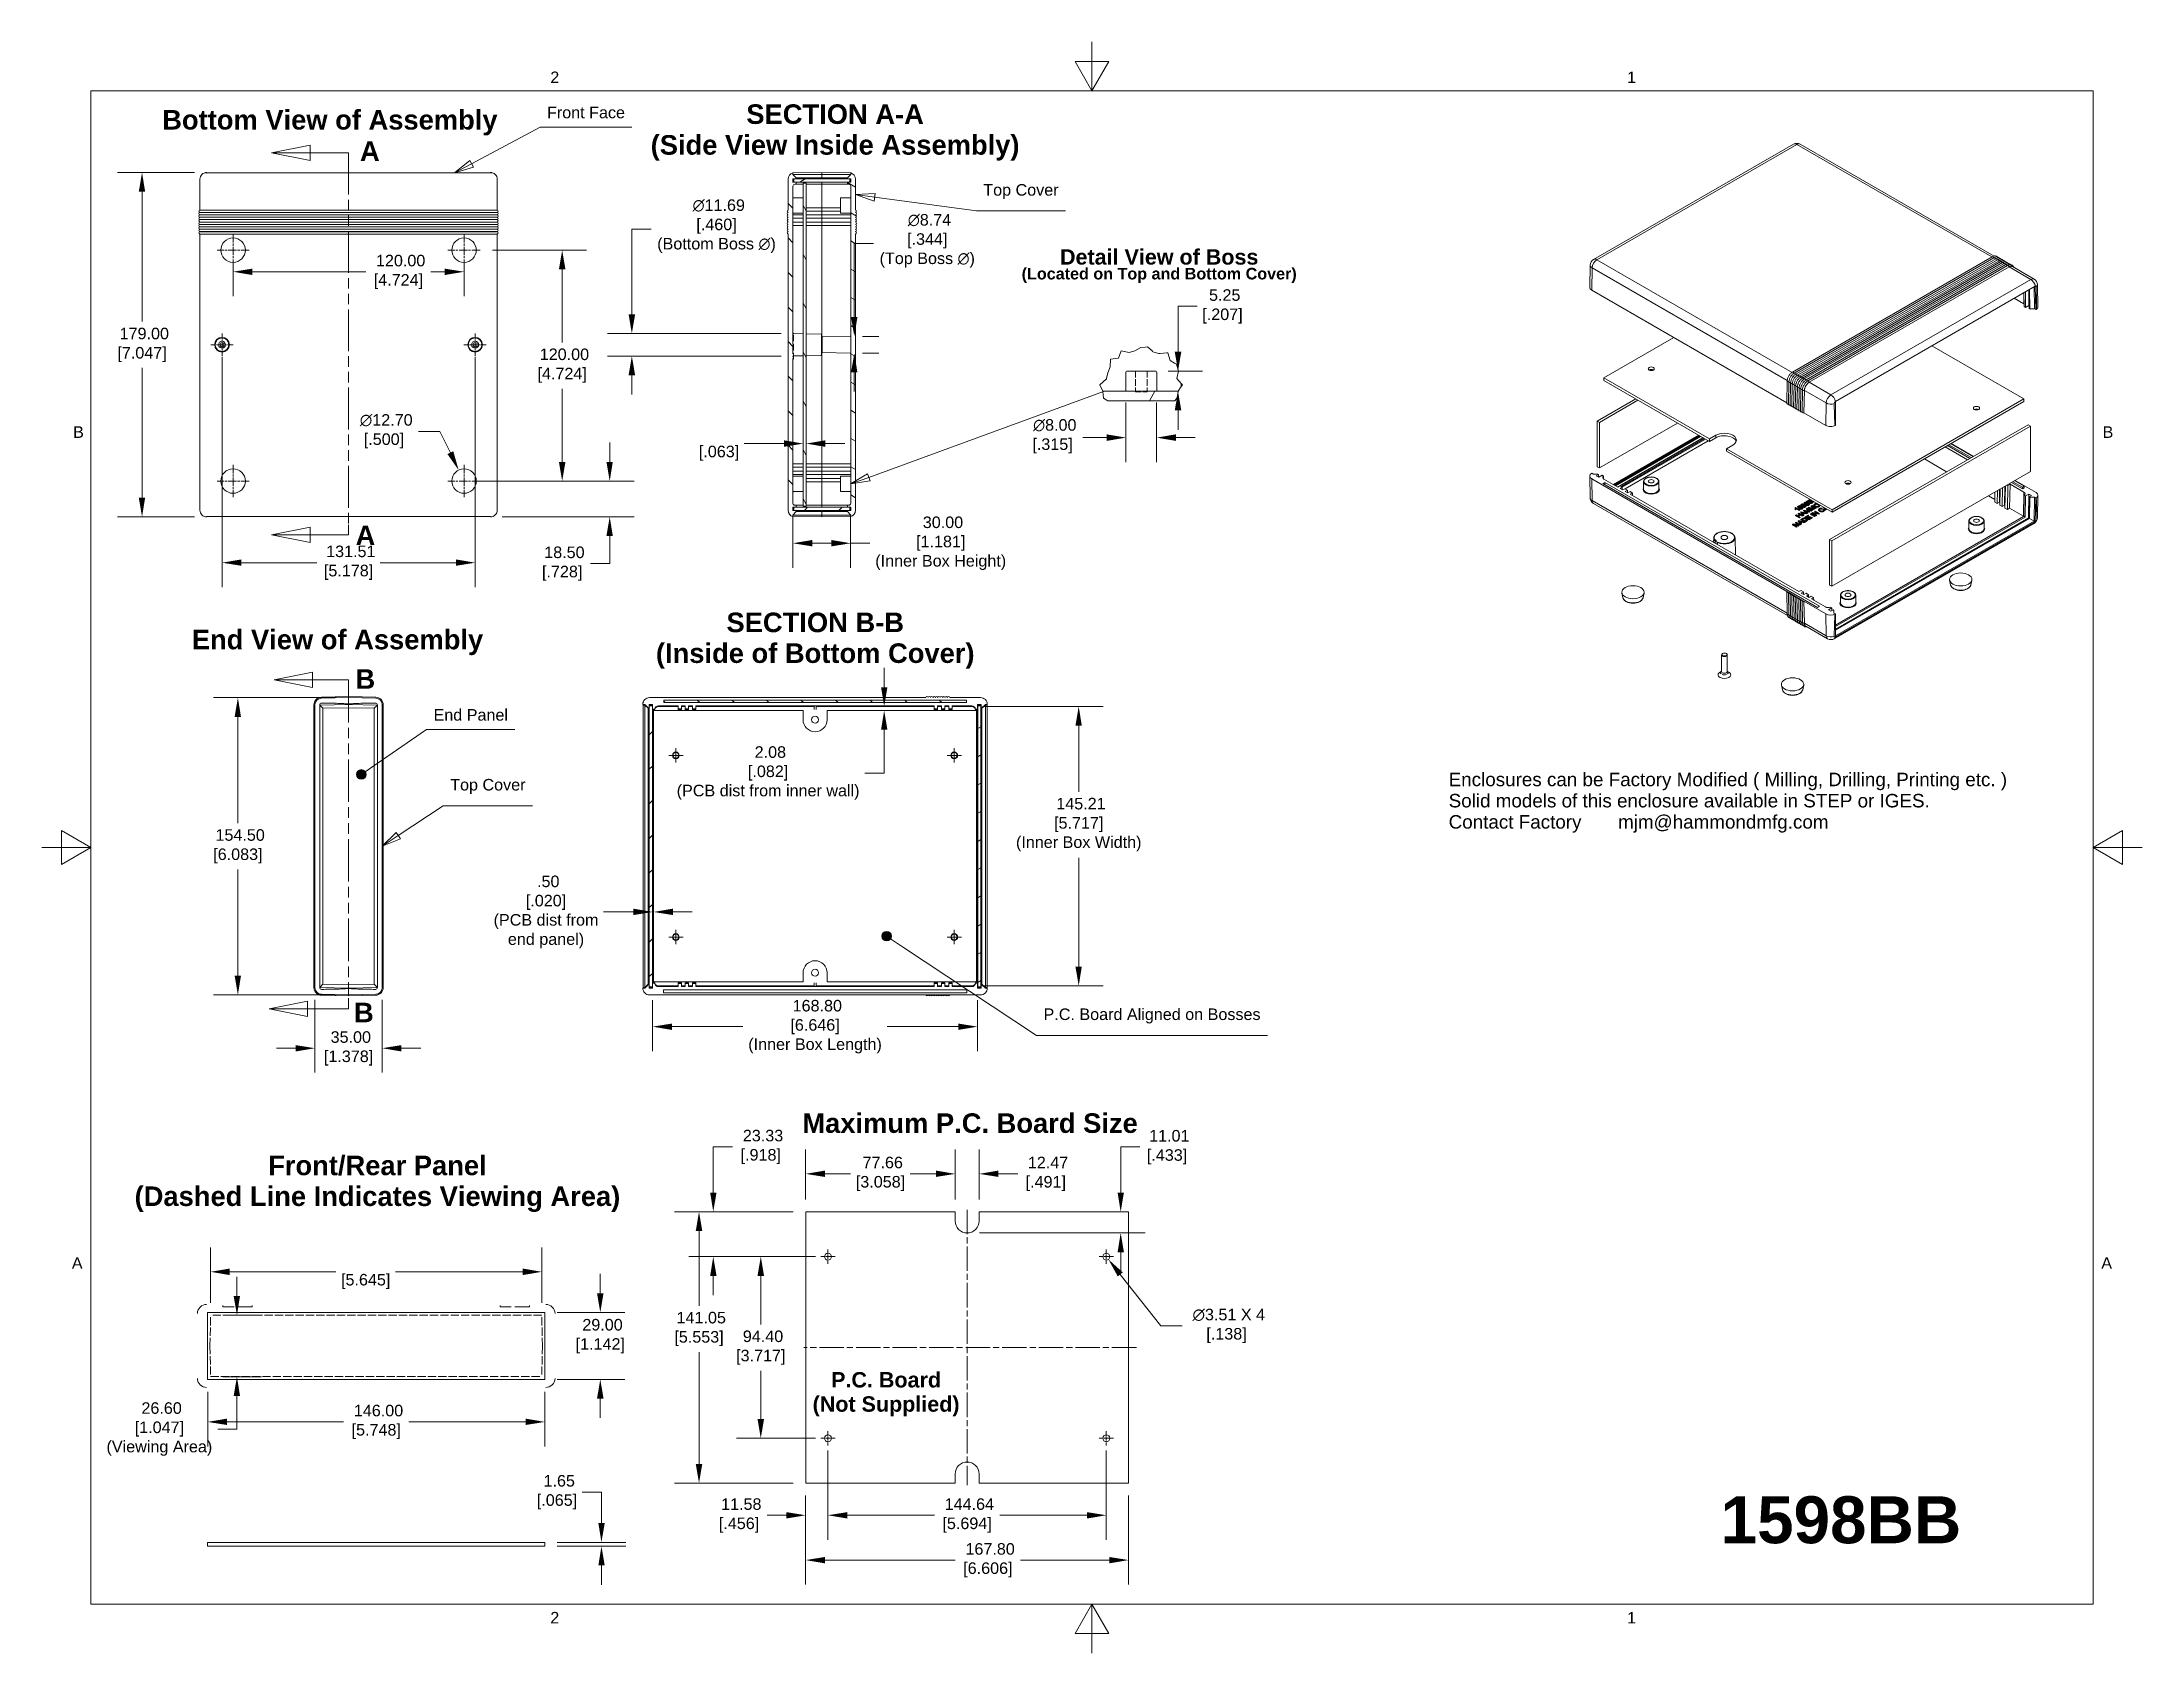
# Model space of a CAD drawing. Header units: millimetres. Extents: x 13 to 1104, y 13 to 850.
import ezdxf

# ---------------------------------------------------------------- set-up
doc = ezdxf.new("R2010")
doc.units = ezdxf.units.MM
doc.header["$LTSCALE"] = 4
for name, pattern in [('CHAIN', [0.7087, 0.4724, -0.0591, 0.1181, -0.0591]), ('DASHED', [0.2067, 0.1654, -0.0413]), ('DOUBLE_DASH_CHAIN', [1.2403, 0.6614, -0.0827, 0.1654, -0.0827, 0.1654, -0.0827])]:
    doc.linetypes.add(name, pattern=pattern)
for name, color, linetype, lineweight in [('Border (ANSI)', 7, 'Continuous', 9), ('Break Line (ANSI)', 7, 'Continuous', 9), ('Center Mark (ANSI)', 7, 'Continuous', 9), ('Centerline (ANSI)', 7, 'Continuous', 9), ('Dimension (ANSI)', 7, 'Continuous', 9), ('Hatch (ANSI)', 7, 'Continuous', 9), ('Hidden (ANSI)', 7, 'DASHED', 9), ('Section Line (ANSI)', 7, 'DOUBLE_DASH_CHAIN', 9), ('Symbol (ANSI)', 7, 'Continuous', 9), ('Visible (ANSI)', 7, 'Continuous', 9), ('Visible Narrow (ANSI)', 7, 'Continuous', 9)]:
    doc.layers.add(name, color=color, linetype=linetype, lineweight=lineweight)
doc.styles.add('Label Text (ANSI)', font='ARIALBD.TTF')
doc.styles.add('Note Text (ANSI)', font='ARIAL.TTF')
doc.dimstyles.new('Default - mm (ANSI)', dxfattribs={"dimscale": 4, "dimtxt": 1.5, "dimasz": 2.5, "dimexe": 3.175, "dimexo": 1.6002, "dimgap": 0.8, "dimtad": 0, "dimtih": 1, "dimtoh": 1, "dimrnd": 1e-08, "dimzin": 4, "dimdsep": 46, "dimtxsty": 'Note Text (ANSI)', "dimcen": 0.09, "dimdle": 10, "dimclrd": 256, "dimclre": 256, "dimclrt": 256, "dimadec": 1, "dimazin": 0, "dimtfac": 2.032, "dimtofl": 0, "dimtmove": 0, "dimatfit": 3, "dimfxl": 0, "dimtolj": 1, "dimtzin": 0, "dimlwd": -1, "dimlwe": -1, "dimarcsym": 0})
pattern_1 = [(315, (0, 0), (8.98026, 8.98026), [])]
pattern_2 = [(45, (0, 0), (-8.98026, 8.98026), [])]
pattern_3 = [(30, (0, 0), (-6.35, 10.99852), [])]

msp = doc.modelspace()

# ---------------------------------------------------------------- texts
at = {"layer": 'Symbol (ANSI)', "attachment_point": 2, "style": 'Label Text (ANSI)'}
for s, insert, char_height, width in [('{\\fArial|b1|i0;Bottom View of Assembly}', (162.799, 815.048), 10.16, 179.92048), ('{\\fArial|b1|i0;End View of Assembly}', (166.746, 544.955), 10.16, 173.42685), ('{\\fArial|b1|i0;Maximum P.C. Board Size}', (495.449, 293.648), 10.16, 179.92048), ('{\\fArial|b1|i0;\\H24.4000;1598BB}', (947.964, 94.639), 24.4, 241.9798)]:
    msp.add_mtext(s, dxfattribs=dict(at, insert=insert, char_height=char_height, width=width))
for s, insert, char_height, width, line_spacing_factor in [('{\\fArial|b1|i0;SECTION A-A\\P(Side View Inside Assembly)}', (425.307, 817.986), 10.16, 208.5771, 0.944221), ('{\\fArial|b1|i0;\\H8.0000;Detail View of Boss\\P\\fArial|b1|i0;\\H6.0000;(Located on Top and Bottom Cover)}', (593.713, 742.701), 10.16, 149.36778, 0.726447), ('{\\fArial|b1|i0;SECTION B-B\\P(Inside of Bottom Cover)}', (414.991, 553.864), 10.16, 187.8452, 0.944221), ('{\\fArial|b1|i0;Front/Rear Panel\\P(Dashed Line Indicates Viewing Area)}', (187.504, 271.661), 10.16, 265.65003, 0.944221), ('{\\fArial|b1|i0;\\H8.0000;P.C. Board\\P(Not Supplied)}', (451.796, 159.191), 8, 76.35976, 0.944221)]:
    msp.add_mtext(s, dxfattribs=dict(at, insert=insert, char_height=char_height, width=width, line_spacing_factor=line_spacing_factor))
at = {"layer": 'Symbol (ANSI)', "color": 5, "true_color": 0x0000ff, "insert": (744.121, 470.659), "char_height": 7, "width": 290.16388, "attachment_point": 1, "line_spacing_factor": 0.944221, "style": 'Note Text (ANSI)'}
msp.add_mtext('{\\fArial|b0|i0;\\H7.0000;Enclosures can be Factory Modified ( Milling, Drilling, Printing etc. )\\PSolid models of this enclosure available in STEP or IGES.\\PContact Factory       mjm@hammondmfg.com}', dxfattribs=at)

# ---------------------------------------------------------------- blocks, each defined once
blk = doc.blocks.new('Borders Default Border')
at = {"layer": 'Border (ANSI)', "flags": 128}
for points in [[(139.7, 212.6), (139.7, 206.25), (137.5, 210.06), (141.9, 210.06), (139.7, 206.25)], [(9.65, 9.65), (9.65, 206.25), (269.75, 206.25), (269.75, 9.65), (9.65, 9.65)], [(3.3, 107.95), (9.65, 107.95), (5.84, 110.15), (5.84, 105.75), (9.65, 107.95)], [(276.1, 107.95), (269.75, 107.95), (273.56, 110.15), (273.56, 105.75), (269.75, 107.95)], [(139.7, 3.3), (139.7, 9.65), (137.5, 5.84), (141.9, 5.84), (139.7, 9.65)]]:
    blk.add_lwpolyline(points, dxfattribs=at)
at = {"layer": 'Border (ANSI)', "char_height": 1.5, "attachment_point": 7, "style": 'Note Text (ANSI)'}
for s, insert in [('2', (69.33, 207.26)), ('1', (209.21, 207.26)), ('B', (7.35, 161.17)), ('B', (270.98, 161.17)), ('A', (7.18, 53.22)), ('A', (270.81, 53.22)), ('2', (69.33, 7.14)), ('1', (209.21, 7.14))]:
    blk.add_mtext(s, dxfattribs=dict(at, insert=insert))
blk = doc.blocks.new('2dTransSection0')
at = {"layer": 'Section Line (ANSI)', "linetype": 'Continuous'}
for p, q in [((38.13, 199.21), (33.13, 198.21)), ((38.13, 197.21), (38.13, 199.21)), ((38.13, 198.21), (33.13, 198.21)), ((33.13, 198.21), (38.13, 197.21)), ((43.13, 198.21), (38.13, 198.21)), ((43.13, 198.21), (43.13, 196.88)), ((38.13, 149.57), (33.13, 148.57)), ((38.13, 148.57), (33.13, 148.57)), ((33.13, 148.57), (38.13, 147.57)), ((38.13, 147.57), (38.13, 149.57)), ((43.13, 148.57), (38.13, 148.57)), ((43.13, 149.89), (43.13, 148.57))]:
    blk.add_line(p, q, dxfattribs=at)
at = {"layer": 'Section Line (ANSI)', "linetype": 'DOUBLE_DASH_CHAIN', "ltscale": 2.050274}
blk.add_line((43.13, 198.21), (43.13, 148.57), dxfattribs=at)
at = {"layer": 'Section Line (ANSI)', "linetype": 'Continuous', "flags": 128}
for points in [[(38.13, 199.21), (33.13, 198.21), (38.13, 197.21), (38.13, 199.21)], [(38.13, 149.57), (33.13, 148.57), (38.13, 147.57), (38.13, 149.57)]]:
    blk.add_lwpolyline(points, dxfattribs=at)
at = {"layer": 'Section Line (ANSI)'}
for points in [[(38.13, 199.21), (33.13, 198.21), (38.13, 197.21), (38.13, 199.21)], [(38.13, 149.57), (33.13, 148.57), (38.13, 147.57), (38.13, 149.57)]]:
    blk.add_solid(points, dxfattribs=at)
at = {"layer": 'Section Line (ANSI)', "char_height": 2.54, "attachment_point": 7, "style": 'Label Text (ANSI)'}
for insert in [(44.61, 197.15), (44.04, 147.23)]:
    blk.add_mtext('A', dxfattribs=dict(at, insert=insert))
blk = doc.blocks.new('2dTransSection1')
at = {"layer": 'Section Line (ANSI)', "linetype": 'Continuous'}
for p, q in [((38.46, 130.72), (33.46, 129.72)), ((38.46, 129.72), (33.46, 129.72)), ((33.46, 129.72), (38.46, 128.72)), ((38.46, 128.72), (38.46, 130.72)), ((43.13, 129.72), (38.46, 129.72)), ((43.13, 129.72), (43.13, 128.36)), ((37.79, 88), (32.79, 87)), ((37.79, 86), (37.79, 88)), ((43.13, 88.37), (43.13, 87)), ((37.79, 87), (32.79, 87)), ((32.79, 87), (37.79, 86)), ((43.13, 87), (37.79, 87))]:
    blk.add_line(p, q, dxfattribs=at)
at = {"layer": 'Section Line (ANSI)', "linetype": 'DOUBLE_DASH_CHAIN', "ltscale": 2.083753}
blk.add_line((43.13, 129.72), (43.13, 87), dxfattribs=at)
at = {"layer": 'Section Line (ANSI)', "linetype": 'Continuous', "flags": 128}
for points in [[(38.46, 130.72), (33.46, 129.72), (38.46, 128.72), (38.46, 130.72)], [(37.79, 88), (32.79, 87), (37.79, 86), (37.79, 88)]]:
    blk.add_lwpolyline(points, dxfattribs=at)
at = {"layer": 'Section Line (ANSI)'}
for points in [[(38.46, 130.72), (33.46, 129.72), (38.46, 128.72), (38.46, 130.72)], [(37.79, 88), (32.79, 87), (37.79, 86), (37.79, 88)]]:
    blk.add_solid(points, dxfattribs=at)
at = {"layer": 'Section Line (ANSI)', "char_height": 2.54, "attachment_point": 7, "style": 'Label Text (ANSI)'}
for insert in [(44.02, 128.57), (43.83, 85.24)]:
    blk.add_mtext('B', dxfattribs=dict(at, insert=insert))
blk = doc.blocks.new('*D7')
at = {"layer": 'Defpoints', "color": 0}
for p in [(100.8, 211.3), (100.8, 188.7), (272.9, 188.7)]:
    blk.add_point(p, dxfattribs=at)
at = {"layer": 'Dimension (ANSI)'}
for p, q in [((100.8, 195.1), (100.8, 224)), ((272.9, 195.1), (272.9, 224)), ((110.8, 211.3), (165.9, 211.3)), ((262.9, 211.3), (196.9, 211.3))]:
    blk.add_line(p, q, dxfattribs=at)
for points in [[(110.8, 213), (110.8, 209.6), (100.8, 211.3)], [(262.9, 213), (262.9, 209.6), (272.9, 211.3)]]:
    blk.add_solid(points, dxfattribs=at)
at = {"layer": 'Dimension (ANSI)', "insert": (181.4, 211.3), "char_height": 6, "attachment_point": 5, "style": 'Note Text (ANSI)'}
blk.add_mtext('\\A1; \\P[5.645]', dxfattribs=at)
blk = doc.blocks.new('*D8')
at = {"layer": 'Defpoints', "color": 0}
for p in [(100.8, 188.7), (100.8, 156.8), (114.5, 156.8)]:
    blk.add_point(p, dxfattribs=at)
at = {"layer": 'Dimension (ANSI)'}
for p, q in [((114.5, 198.7), (114.5, 208.7)), ((107.2, 188.7), (127.2, 188.7)), ((107.2, 156.8), (127.2, 156.8)), ((114.5, 146.8), (114.5, 129.5)), ((114.5, 129.5), (104.5, 129.5))]:
    blk.add_line(p, q, dxfattribs=at)
for points in [[(112.8, 198.7), (116.1, 198.7), (114.5, 188.7)], [(112.8, 146.8), (116.1, 146.8), (114.5, 156.8)]]:
    blk.add_solid(points, dxfattribs=at)
at = {"layer": 'Dimension (ANSI)', "insert": (74.2, 143.5), "char_height": 6, "attachment_point": 2, "style": 'Note Text (ANSI)'}
blk.add_mtext('\\A1; 26.60\\P[1.047]{\\P(Viewing Area)}', dxfattribs=at)
blk = doc.blocks.new('*D9')
at = {"layer": 'Defpoints', "color": 0}
for p in [(274.5, 190.2), (274.5, 155.4), (303.3, 155.4)]:
    blk.add_point(p, dxfattribs=at)
at = {"layer": 'Dimension (ANSI)'}
for p, q in [((303.3, 200.2), (303.3, 210.2)), ((280.9, 190.2), (316, 190.2)), ((280.9, 155.4), (316, 155.4)), ((303.3, 145.4), (303.3, 135.4))]:
    blk.add_line(p, q, dxfattribs=at)
for points in [[(301.6, 200.2), (305, 200.2), (303.3, 190.2)], [(301.6, 145.4), (305, 145.4), (303.3, 155.4)]]:
    blk.add_solid(points, dxfattribs=at)
at = {"layer": 'Dimension (ANSI)', "insert": (303.3, 186.8), "char_height": 6, "attachment_point": 2, "style": 'Note Text (ANSI)'}
blk.add_mtext('\\A1; 29.00\\P[1.142]', dxfattribs=at)
blk = doc.blocks.new('*D10')
at = {"layer": 'Defpoints', "color": 0}
for p in [(274.5, 70.7), (274.5, 68.7), (303.9, 68.7)]:
    blk.add_point(p, dxfattribs=at)
at = {"layer": 'Dimension (ANSI)'}
for p, q in [((293.9, 96.8), (303.9, 96.8)), ((303.9, 96.8), (303.9, 90.7)), ((303.9, 80.7), (303.9, 90.7)), ((280.9, 70.7), (316.6, 70.7)), ((280.9, 68.7), (316.6, 68.7)), ((303.9, 58.7), (303.9, 48.7))]:
    blk.add_line(p, q, dxfattribs=at)
for points in [[(302.3, 80.7), (305.6, 80.7), (303.9, 70.7)], [(302.3, 58.7), (305.6, 58.7), (303.9, 68.7)]]:
    blk.add_solid(points, dxfattribs=at)
at = {"layer": 'Dimension (ANSI)', "insert": (280.8, 105.7), "char_height": 6, "attachment_point": 2, "style": 'Note Text (ANSI)'}
blk.add_mtext('\\A1; 1.65\\P[.065]', dxfattribs=at)
blk = doc.blocks.new('*D11')
at = {"layer": 'Defpoints', "color": 0}
for p in [(565.2, 220.6), (567.3, 217.8)]:
    blk.add_point(p, dxfattribs=at)
at = {"layer": 'Dimension (ANSI)'}
for p, q in [((565.9, 219.2), (566.6, 219.2)), ((566.2, 218.8), (566.2, 219.5)), ((594.5, 183.2), (573.5, 209.9)), ((605.6, 183.2), (594.5, 183.2))]:
    blk.add_line(p, q, dxfattribs=at)
blk.add_solid([(574.8, 211), (572.2, 208.9), (567.3, 217.8)], dxfattribs=at)
at = {"layer": 'Dimension (ANSI)', "insert": (628.7, 192.1), "char_height": 6, "attachment_point": 2, "style": 'Note Text (ANSI)'}
blk.add_mtext('\\A1; ∅3.51{ X 4}\\P[.138]', dxfattribs=at)
blk = doc.blocks.new('*D12')
at = {"layer": 'Defpoints', "color": 0}
for p in [(410, 242.5), (354.6, 101.5), (410, 101.5)]:
    blk.add_point(p, dxfattribs=at)
at = {"layer": 'Dimension (ANSI)'}
for p, q in [((403.6, 242.5), (341.9, 242.5)), ((354.6, 232.5), (354.6, 193.7)), ((354.6, 111.5), (354.6, 169.6)), ((403.6, 101.5), (341.9, 101.5))]:
    blk.add_line(p, q, dxfattribs=at)
for points in [[(352.9, 232.5), (356.3, 232.5), (354.6, 242.5)], [(352.9, 111.5), (356.3, 111.5), (354.6, 101.5)]]:
    blk.add_solid(points, dxfattribs=at)
at = {"layer": 'Dimension (ANSI)', "insert": (354.6, 190.5), "char_height": 6, "attachment_point": 2, "style": 'Note Text (ANSI)'}
blk.add_mtext('\\A1; 141.05\\P[5.553]', dxfattribs=at)
blk = doc.blocks.new('*D13')
at = {"layer": 'Defpoints', "color": 0}
for p in [(421.6, 219.2), (386.7, 124.8), (421.6, 124.8)]:
    blk.add_point(p, dxfattribs=at)
at = {"layer": 'Dimension (ANSI)'}
for p, q in [((415.2, 219.2), (374, 219.2)), ((386.7, 209.2), (386.7, 184)), ((386.7, 134.8), (386.7, 159.9)), ((415.2, 124.8), (374, 124.8))]:
    blk.add_line(p, q, dxfattribs=at)
for points in [[(385, 209.2), (388.4, 209.2), (386.7, 219.2)], [(385, 134.8), (388.4, 134.8), (386.7, 124.8)]]:
    blk.add_solid(points, dxfattribs=at)
at = {"layer": 'Dimension (ANSI)', "insert": (386.7, 180.8), "char_height": 6, "attachment_point": 2, "style": 'Note Text (ANSI)'}
blk.add_mtext('\\A1; 94.40\\P[3.717]', dxfattribs=at)
blk = doc.blocks.new('*D14')
at = {"layer": 'Defpoints', "color": 0}
for p in [(487.7, 262.2), (410, 242.5), (487.7, 242.5)]:
    blk.add_point(p, dxfattribs=at)
at = {"layer": 'Dimension (ANSI)'}
for p, q in [((410, 248.9), (410, 274.9)), ((487.7, 248.9), (487.7, 274.9)), ((420, 262.2), (433.4, 262.2)), ((477.7, 262.2), (464.3, 262.2))]:
    blk.add_line(p, q, dxfattribs=at)
for points in [[(420, 263.9), (420, 260.6), (410, 262.2)], [(477.7, 263.9), (477.7, 260.6), (487.7, 262.2)]]:
    blk.add_solid(points, dxfattribs=at)
at = {"layer": 'Dimension (ANSI)', "insert": (448.9, 271.1), "char_height": 6, "attachment_point": 2, "style": 'Note Text (ANSI)'}
blk.add_mtext('\\A1; 77.66\\P[3.058]', dxfattribs=at)
blk = doc.blocks.new('*D15')
at = {"layer": 'Defpoints', "color": 0}
for p in [(500.2, 262.2), (487.7, 242.5), (500.2, 242.5)]:
    blk.add_point(p, dxfattribs=at)
at = {"layer": 'Dimension (ANSI)'}
for p, q in [((487.7, 248.9), (487.7, 274.9)), ((500.2, 248.9), (500.2, 274.9)), ((477.7, 262.2), (467.7, 262.2)), ((510.2, 262.2), (520.2, 262.2))]:
    blk.add_line(p, q, dxfattribs=at)
for points in [[(477.7, 263.9), (477.7, 260.6), (487.7, 262.2)], [(510.2, 263.9), (510.2, 260.6), (500.2, 262.2)]]:
    blk.add_solid(points, dxfattribs=at)
at = {"layer": 'Dimension (ANSI)', "insert": (534.8, 271.1), "char_height": 6, "attachment_point": 2, "style": 'Note Text (ANSI)'}
blk.add_mtext('\\A1; 12.47\\P[.491]', dxfattribs=at)
blk = doc.blocks.new('*D16')
at = {"layer": 'Defpoints', "color": 0}
for p in [(577.8, 242.5), (493.9, 231.5), (573.7, 231.5)]:
    blk.add_point(p, dxfattribs=at)
at = {"layer": 'Dimension (ANSI)'}
for p, q in [((573.7, 252.5), (573.7, 276.2)), ((573.7, 276.2), (583.7, 276.2)), ((571.4, 242.5), (561, 242.5)), ((500.3, 231.5), (586.4, 231.5)), ((573.7, 221.5), (573.7, 211.5))]:
    blk.add_line(p, q, dxfattribs=at)
for points in [[(572.1, 252.5), (575.4, 252.5), (573.7, 242.5)], [(572.1, 221.5), (575.4, 221.5), (573.7, 231.5)]]:
    blk.add_solid(points, dxfattribs=at)
at = {"layer": 'Dimension (ANSI)', "insert": (597.8, 285), "char_height": 6, "attachment_point": 2, "style": 'Note Text (ANSI)'}
blk.add_mtext('\\A1; 11.01\\P[.433]', dxfattribs=at)
blk = doc.blocks.new('*D17')
at = {"layer": 'Defpoints', "color": 0}
for p in [(421.6, 124.8), (566.2, 124.8), (566.2, 84.8)]:
    blk.add_point(p, dxfattribs=at)
at = {"layer": 'Dimension (ANSI)'}
for p, q in [((421.6, 118.4), (421.6, 72.1)), ((566.2, 118.4), (566.2, 72.1)), ((431.6, 84.8), (476.9, 84.8)), ((556.2, 84.8), (510.9, 84.8))]:
    blk.add_line(p, q, dxfattribs=at)
for points in [[(431.6, 86.4), (431.6, 83.1), (421.6, 84.8)], [(556.2, 86.4), (556.2, 83.1), (566.2, 84.8)]]:
    blk.add_solid(points, dxfattribs=at)
at = {"layer": 'Dimension (ANSI)', "insert": (493.9, 93.6), "char_height": 6, "attachment_point": 2, "style": 'Note Text (ANSI)'}
blk.add_mtext('\\A1; 144.64\\P[5.694]', dxfattribs=at)
blk = doc.blocks.new('*D18')
at = {"layer": 'Defpoints', "color": 0}
for p in [(410, 101.5), (577.8, 101.5), (577.8, 61.5)]:
    blk.add_point(p, dxfattribs=at)
at = {"layer": 'Dimension (ANSI)'}
for p, q in [((410, 95), (410, 48.8)), ((577.8, 95), (577.8, 48.8)), ((420, 61.5), (487.7, 61.5)), ((567.8, 61.5), (521.6, 61.5))]:
    blk.add_line(p, q, dxfattribs=at)
for points in [[(420, 63.1), (420, 59.8), (410, 61.5)], [(567.8, 63.1), (567.8, 59.8), (577.8, 61.5)]]:
    blk.add_solid(points, dxfattribs=at)
at = {"layer": 'Dimension (ANSI)', "insert": (504.7, 70.3), "char_height": 6, "attachment_point": 2, "style": 'Note Text (ANSI)'}
blk.add_mtext('\\A1; 167.80\\P[6.606]', dxfattribs=at)
blk = doc.blocks.new('*D19')
at = {"layer": 'Defpoints', "color": 0}
for p in [(421.6, 124.8), (410, 101.5), (421.6, 84.8)]:
    blk.add_point(p, dxfattribs=at)
at = {"layer": 'Dimension (ANSI)'}
for p, q in [((421.6, 118.4), (421.6, 72.1)), ((410, 95), (410, 72.1)), ((400, 84.8), (390, 84.8)), ((431.6, 84.8), (441.6, 84.8))]:
    blk.add_line(p, q, dxfattribs=at)
for points in [[(400, 86.4), (400, 83.1), (410, 84.8)], [(431.6, 86.4), (431.6, 83.1), (421.6, 84.8)]]:
    blk.add_solid(points, dxfattribs=at)
at = {"layer": 'Dimension (ANSI)', "insert": (375.4, 93.6), "char_height": 6, "attachment_point": 2, "style": 'Note Text (ANSI)'}
blk.add_mtext('\\A1; 11.58\\P[.456]', dxfattribs=at)
blk = doc.blocks.new('*D20')
at = {"layer": 'Defpoints', "color": 0}
for p in [(362, 242.5), (410, 242.5), (421.6, 219.2)]:
    blk.add_point(p, dxfattribs=at)
at = {"layer": 'Dimension (ANSI)'}
for p, q in [((362, 252.5), (362, 276.2)), ((362, 276.2), (372, 276.2)), ((403.6, 242.5), (349.3, 242.5)), ((415.2, 219.2), (349.3, 219.2)), ((362, 209.2), (362, 199.2))]:
    blk.add_line(p, q, dxfattribs=at)
for points in [[(360.4, 252.5), (363.7, 252.5), (362, 242.5)], [(360.4, 209.2), (363.7, 209.2), (362, 219.2)]]:
    blk.add_solid(points, dxfattribs=at)
at = {"layer": 'Dimension (ANSI)', "insert": (386.7, 285.1), "char_height": 6, "attachment_point": 2, "style": 'Note Text (ANSI)'}
blk.add_mtext('\\A1; 23.33\\P[.918]', dxfattribs=at)
blk = doc.blocks.new('*D21')
at = {"layer": 'Defpoints', "color": 0}
for p in [(106.8, 693.1), (238.3, 693.1), (238.3, 579.8)]:
    blk.add_point(p, dxfattribs=at)
at = {"layer": 'Dimension (ANSI)'}
for p, q in [((106.8, 686.7), (106.8, 567.1)), ((238.3, 686.7), (238.3, 567.1)), ((116.8, 579.8), (156.1, 579.8)), ((228.3, 579.8), (188.9, 579.8))]:
    blk.add_line(p, q, dxfattribs=at)
for points in [[(116.8, 581.5), (116.8, 578.2), (106.8, 579.8)], [(228.3, 581.5), (228.3, 578.2), (238.3, 579.8)]]:
    blk.add_solid(points, dxfattribs=at)
at = {"layer": 'Dimension (ANSI)', "insert": (172.5, 588.7), "char_height": 6, "attachment_point": 2, "style": 'Note Text (ANSI)'}
blk.add_mtext('\\A1; 131.51\\P[5.178]', dxfattribs=at)
blk = doc.blocks.new('*D22')
at = {"layer": 'Defpoints', "color": 0}
for p in [(98.8, 782.6), (65.2, 603.6), (98.8, 603.6)]:
    blk.add_point(p, dxfattribs=at)
at = {"layer": 'Dimension (ANSI)'}
for p, q in [((92.4, 782.6), (52.5, 782.6)), ((65.2, 772.6), (65.2, 705.1)), ((65.2, 613.6), (65.2, 681)), ((92.4, 603.6), (52.5, 603.6))]:
    blk.add_line(p, q, dxfattribs=at)
for points in [[(63.5, 772.6), (66.8, 772.6), (65.2, 782.6)], [(63.5, 613.6), (66.8, 613.6), (65.2, 603.6)]]:
    blk.add_solid(points, dxfattribs=at)
at = {"layer": 'Dimension (ANSI)', "insert": (65.2, 701.9), "char_height": 6, "attachment_point": 2, "style": 'Note Text (ANSI)'}
blk.add_mtext('\\A1; 179.00\\P[7.047]', dxfattribs=at)
blk = doc.blocks.new('*D23')
at = {"layer": 'Defpoints', "color": 0}
for p in [(433.2, 697.4), (433.2, 688.7), (435.3, 688.7)]:
    blk.add_point(p, dxfattribs=at)
at = {"layer": 'Dimension (ANSI)'}
for p, q in [((435.3, 707.4), (435.3, 745.7)), ((435.3, 745.7), (445.3, 745.7)), ((439.6, 697.4), (448, 697.4)), ((439.6, 688.7), (448, 688.7)), ((435.3, 678.7), (435.3, 668.7))]:
    blk.add_line(p, q, dxfattribs=at)
for points in [[(433.6, 707.4), (436.9, 707.4), (435.3, 697.4)], [(433.6, 678.7), (436.9, 678.7), (435.3, 688.7)]]:
    blk.add_solid(points, dxfattribs=at)
at = {"layer": 'Dimension (ANSI)', "insert": (473.2, 761), "char_height": 6, "attachment_point": 2, "style": 'Note Text (ANSI)'}
blk.add_mtext('\\A1; {\\fAIGDT|b0|i0;\\H6.0000;n\\fArial|b0|i0;\\H6.0000;}8.74\\P[.344]{\\P(Top Boss \\fAIGDT|b0|i0;\\H6.0000;n\\fArial|b0|i0;\\H6.0000;)}', dxfattribs=at)
blk = doc.blocks.new('*D24')
at = {"layer": 'Defpoints', "color": 0}
for p in [(403.7, 698.9), (319.7, 687.2), (403.7, 687.2)]:
    blk.add_point(p, dxfattribs=at)
at = {"layer": 'Dimension (ANSI)'}
for p, q in [((319.7, 708.9), (319.7, 753.2)), ((319.7, 753.2), (329.7, 753.2)), ((397.3, 698.9), (307, 698.9)), ((397.3, 687.2), (307, 687.2)), ((319.7, 677.2), (319.7, 667.2))]:
    blk.add_line(p, q, dxfattribs=at)
for points in [[(318, 708.9), (321.4, 708.9), (319.7, 698.9)], [(318, 677.2), (321.4, 677.2), (319.7, 687.2)]]:
    blk.add_solid(points, dxfattribs=at)
at = {"layer": 'Dimension (ANSI)', "insert": (363.7, 768.6), "char_height": 6, "attachment_point": 2, "style": 'Note Text (ANSI)'}
blk.add_mtext('\\A1; {\\fAIGDT|b0|i0;\\H6.0000;n\\fArial|b0|i0;\\H6.0000;}11.69\\P[.460]{\\P(Bottom Boss \\fAIGDT|b0|i0;\\H6.0000;n\\fArial|b0|i0;\\H6.0000;)}', dxfattribs=at)
blk = doc.blocks.new('*D25')
at = {"layer": 'Defpoints', "color": 0}
for p in [(403.4, 610.7), (433.4, 610.7), (433.4, 589.9)]:
    blk.add_point(p, dxfattribs=at)
at = {"layer": 'Dimension (ANSI)'}
for p, q in [((403.4, 604.3), (403.4, 577.2)), ((433.4, 604.3), (433.4, 577.2)), ((413.4, 589.9), (423.4, 589.9)), ((433.4, 589.9), (443.4, 589.9))]:
    blk.add_line(p, q, dxfattribs=at)
for points in [[(413.4, 591.6), (413.4, 588.3), (403.4, 589.9)], [(423.4, 591.6), (423.4, 588.3), (433.4, 589.9)]]:
    blk.add_solid(points, dxfattribs=at)
at = {"layer": 'Dimension (ANSI)', "insert": (480.2, 589.9), "char_height": 6, "attachment_point": 5, "style": 'Note Text (ANSI)'}
blk.add_mtext('\\A1; 30.00\\P[1.181]{\\P(Inner Box Height)}', dxfattribs=at)
blk = doc.blocks.new('*D26')
at = {"layer": 'Defpoints', "color": 0}
for p in [(408.7, 641.7), (410.3, 641.7), (410.3, 641.7)]:
    blk.add_point(p, dxfattribs=at)
at = {"layer": 'Dimension (ANSI)'}
for p, q in [((398.7, 641.7), (378.1, 641.7)), ((420.3, 641.7), (430.3, 641.7))]:
    blk.add_line(p, q, dxfattribs=at)
for points in [[(398.7, 643.4), (398.7, 640), (408.7, 641.7)], [(420.3, 643.4), (420.3, 640), (410.3, 641.7)]]:
    blk.add_solid(points, dxfattribs=at)
at = {"layer": 'Dimension (ANSI)', "insert": (365, 650.6), "char_height": 6, "attachment_point": 2, "style": 'Note Text (ANSI)'}
blk.add_mtext('\\A1; \\P[.063]', dxfattribs=at)
blk = doc.blocks.new('*D27')
at = {"layer": 'Defpoints', "color": 0}
for p in [(155, 359), (190, 359), (190, 327.5)]:
    blk.add_point(p, dxfattribs=at)
at = {"layer": 'Dimension (ANSI)'}
for p, q in [((155, 352.6), (155, 314.8)), ((190, 352.6), (190, 314.8)), ((145, 327.5), (135, 327.5)), ((200, 327.5), (210, 327.5))]:
    blk.add_line(p, q, dxfattribs=at)
for points in [[(145, 329.1), (145, 325.8), (155, 327.5)], [(200, 329.1), (200, 325.8), (190, 327.5)]]:
    blk.add_solid(points, dxfattribs=at)
at = {"layer": 'Dimension (ANSI)', "insert": (172.5, 336.3), "char_height": 6, "attachment_point": 2, "style": 'Note Text (ANSI)'}
blk.add_mtext('\\A1; 35.00\\P[1.378]', dxfattribs=at)
blk = doc.blocks.new('*D28')
at = {"layer": 'Defpoints', "color": 0}
for p in [(172.5, 509.7), (115, 355.2), (172.5, 355.2)]:
    blk.add_point(p, dxfattribs=at)
at = {"layer": 'Dimension (ANSI)'}
for p, q in [((166.1, 509.7), (102.3, 509.7)), ((115, 499.7), (115, 444.5)), ((115, 365.2), (115, 420.4)), ((166.1, 355.2), (102.3, 355.2))]:
    blk.add_line(p, q, dxfattribs=at)
for points in [[(113.3, 499.7), (116.6, 499.7), (115, 509.7)], [(113.3, 365.2), (116.6, 365.2), (115, 355.2)]]:
    blk.add_solid(points, dxfattribs=at)
at = {"layer": 'Dimension (ANSI)', "insert": (115, 441.3), "char_height": 6, "attachment_point": 2, "style": 'Note Text (ANSI)'}
blk.add_mtext('\\A1; 154.50\\P[6.083]', dxfattribs=at)
blk = doc.blocks.new('*D29')
at = {"layer": 'Defpoints', "color": 0}
for p in [(383.9, 505.1), (383.9, 503), (450.8, 505.1)]:
    blk.add_point(p, dxfattribs=at)
at = {"layer": 'Dimension (ANSI)'}
for p, q in [((450.8, 515.1), (450.8, 525.1)), ((450.8, 493), (450.8, 470.4)), ((450.8, 470.4), (440.8, 470.4))]:
    blk.add_line(p, q, dxfattribs=at)
for points in [[(449.2, 515.1), (452.5, 515.1), (450.8, 505.1)], [(449.2, 493), (452.5, 493), (450.8, 503)]]:
    blk.add_solid(points, dxfattribs=at)
at = {"layer": 'Dimension (ANSI)', "insert": (390.5, 484.4), "char_height": 6, "attachment_point": 2, "style": 'Note Text (ANSI)'}
blk.add_mtext('\\A1; 2.08\\P[.082]{\\P(PCB dist from inner wall)}', dxfattribs=at)
blk = doc.blocks.new('*D30')
at = {"layer": 'Defpoints', "color": 0}
for p in [(330.5, 503.7), (331, 491), (330.5, 398.3)]:
    blk.add_point(p, dxfattribs=at)
at = {"layer": 'Dimension (ANSI)'}
for p, q in [((330.5, 497.3), (330.5, 385.6)), ((320.5, 398.3), (305, 398.3)), ((341, 398.3), (351, 398.3))]:
    blk.add_line(p, q, dxfattribs=at)
for points in [[(320.5, 400), (320.5, 396.7), (330.5, 398.3)], [(341, 400), (341, 396.7), (331, 398.3)]]:
    blk.add_solid(points, dxfattribs=at)
at = {"layer": 'Dimension (ANSI)', "insert": (275.1, 398.3), "char_height": 6, "attachment_point": 5, "style": 'Note Text (ANSI)'}
blk.add_mtext('\\A1; .50\\P[.020]{\\P(PCB dist from \\Pend panel)}', dxfattribs=at)
blk = doc.blocks.new('*D31')
at = {"layer": 'Defpoints', "color": 0}
for p in [(496.3, 505.1), (496.3, 359.9), (551.9, 359.9)]:
    blk.add_point(p, dxfattribs=at)
at = {"layer": 'Dimension (ANSI)'}
for p, q in [((502.7, 505.1), (564.6, 505.1)), ((551.9, 495.1), (551.9, 460.8)), ((551.9, 369.9), (551.9, 426.5)), ((502.7, 359.9), (564.6, 359.9))]:
    blk.add_line(p, q, dxfattribs=at)
for points in [[(550.2, 495.1), (553.5, 495.1), (551.9, 505.1)], [(550.2, 369.9), (553.5, 369.9), (551.9, 359.9)]]:
    blk.add_solid(points, dxfattribs=at)
at = {"layer": 'Dimension (ANSI)', "insert": (551.9, 457.6), "char_height": 6, "attachment_point": 2, "style": 'Note Text (ANSI)'}
blk.add_mtext('\\A1; 145.21\\P[5.717]{\\P(Inner Box Width)}', dxfattribs=at)
blk = doc.blocks.new('*D32')
at = {"layer": 'Defpoints', "color": 0}
for p in [(330.5, 358.8), (499.3, 358.8), (330.5, 338.7)]:
    blk.add_point(p, dxfattribs=at)
at = {"layer": 'Dimension (ANSI)'}
for p, q in [((330.5, 352.4), (330.5, 326)), ((499.3, 352.4), (499.3, 326)), ((340.5, 338.7), (377.4, 338.7)), ((489.3, 338.7), (452.4, 338.7))]:
    blk.add_line(p, q, dxfattribs=at)
for points in [[(340.5, 340.3), (340.5, 337), (330.5, 338.7)], [(489.3, 340.3), (489.3, 337), (499.3, 338.7)]]:
    blk.add_solid(points, dxfattribs=at)
at = {"layer": 'Dimension (ANSI)', "insert": (414.9, 352.6), "char_height": 6, "attachment_point": 2, "style": 'Note Text (ANSI)'}
blk.add_mtext('\\A1; 168.80\\P[6.646]{\\P(Inner Box Length)}', dxfattribs=at)
blk = doc.blocks.new('*D33')
at = {"layer": 'Defpoints', "color": 0}
for p in [(99.3, 155.4), (274.5, 155.4), (99.3, 133.3)]:
    blk.add_point(p, dxfattribs=at)
at = {"layer": 'Dimension (ANSI)'}
for p, q in [((99.3, 149), (99.3, 120.6)), ((274.5, 149), (274.5, 120.6)), ((109.3, 133.3), (169.9, 133.3)), ((264.5, 133.3), (203.8, 133.3))]:
    blk.add_line(p, q, dxfattribs=at)
for points in [[(109.3, 135), (109.3, 131.7), (99.3, 133.3)], [(264.5, 135), (264.5, 131.7), (274.5, 133.3)]]:
    blk.add_solid(points, dxfattribs=at)
at = {"layer": 'Dimension (ANSI)', "insert": (186.9, 142.2), "char_height": 6, "attachment_point": 2, "style": 'Note Text (ANSI)'}
blk.add_mtext('\\A1; 146.00\\P[5.748]', dxfattribs=at)
blk = doc.blocks.new('Balloon1')
at = {"layer": 'Symbol (ANSI)'}
for p, q in [((59.11, 196.78), (68, 201.52)), ((68, 201.52), (79.93, 201.52)), ((58.87, 197.22), (56.9, 195.61)), ((59.11, 196.78), (56.9, 195.61)), ((59.34, 196.34), (58.87, 197.22)), ((56.9, 195.61), (59.34, 196.34))]:
    blk.add_line(p, q, dxfattribs=at)
at = {"layer": 'Symbol (ANSI)', "flags": 128}
blk.add_lwpolyline([(58.87, 197.22), (56.9, 195.61), (59.34, 196.34), (58.87, 197.22)], dxfattribs=at)
at = {"layer": 'Symbol (ANSI)'}
blk.add_solid([(58.87, 197.22), (56.9, 195.61), (59.34, 196.34), (58.87, 197.22)], dxfattribs=at)
at = {"layer": 'Symbol (ANSI)', "insert": (73.97, 203.43), "char_height": 1.5, "attachment_point": 5, "style": 'Note Text (ANSI)'}
blk.add_mtext('Front Face', dxfattribs=at)
blk = doc.blocks.new('Balloon2')
at = {"layer": 'Symbol (ANSI)'}
for p, q in [((111.52, 192.93), (108.98, 192.77)), ((111.46, 192.43), (108.98, 192.77)), ((108.98, 192.77), (111.39, 191.94)), ((111.39, 191.94), (111.52, 192.93)), ((111.46, 192.43), (124.68, 190.65)), ((124.68, 190.65), (136.26, 190.65))]:
    blk.add_line(p, q, dxfattribs=at)
at = {"layer": 'Symbol (ANSI)', "flags": 128}
blk.add_lwpolyline([(111.52, 192.93), (108.98, 192.77), (111.39, 191.94), (111.52, 192.93)], dxfattribs=at)
at = {"layer": 'Symbol (ANSI)'}
blk.add_solid([(111.52, 192.93), (108.98, 192.77), (111.39, 191.94), (111.52, 192.93)], dxfattribs=at)
at = {"layer": 'Symbol (ANSI)', "insert": (130.47, 193.16), "char_height": 1.5, "attachment_point": 5, "style": 'Note Text (ANSI)'}
blk.add_mtext('Top Cover', dxfattribs=at)
blk = doc.blocks.new('Balloon3')
at = {"layer": 'Symbol (ANSI)'}
h = blk.add_hatch(color=256, dxfattribs=at)
edge = h.paths.add_edge_path(flags=0)
edge.add_arc((113.02, 96.43), 0.622, 0, 360)
for p, q in [((115.1, 95.05), (113.54, 96.09)), ((115.1, 95.05), (132.51, 83.51)), ((132.51, 83.51), (162.49, 83.51))]:
    blk.add_line(p, q, dxfattribs=at)
blk.add_circle((113.02, 96.43), 0.622, dxfattribs=at)
at = {"layer": 'Symbol (ANSI)', "insert": (147.5, 86.06), "char_height": 1.5, "attachment_point": 5, "style": 'Note Text (ANSI)'}
blk.add_mtext('P.C. Board Aligned on Bosses', dxfattribs=at)
blk = doc.blocks.new('Balloon4')
at = {"layer": 'Symbol (ANSI)'}
for p, q in [((49.59, 109.5), (55.43, 113.36)), ((55.43, 113.36), (67.02, 113.36)), ((49.31, 109.91), (47.5, 108.12)), ((49.59, 109.5), (47.5, 108.12)), ((49.86, 109.08), (49.31, 109.91)), ((47.5, 108.12), (49.86, 109.08))]:
    blk.add_line(p, q, dxfattribs=at)
at = {"layer": 'Symbol (ANSI)', "flags": 128}
blk.add_lwpolyline([(49.31, 109.91), (47.5, 108.12), (49.86, 109.08), (49.31, 109.91)], dxfattribs=at)
at = {"layer": 'Symbol (ANSI)'}
blk.add_solid([(49.31, 109.91), (47.5, 108.12), (49.86, 109.08), (49.31, 109.91)], dxfattribs=at)
at = {"layer": 'Symbol (ANSI)', "insert": (61.22, 115.88), "char_height": 1.5, "attachment_point": 5, "style": 'Note Text (ANSI)'}
blk.add_mtext('Top Cover', dxfattribs=at)
blk = doc.blocks.new('Balloon5')
at = {"layer": 'Symbol (ANSI)'}
for p, q in [((110.7, 156.04), (141.18, 167.21)), ((110.53, 156.51), (108.35, 155.18)), ((110.7, 156.04), (108.35, 155.18)), ((108.35, 155.18), (110.87, 155.57)), ((110.87, 155.57), (110.53, 156.51))]:
    blk.add_line(p, q, dxfattribs=at)
at = {"layer": 'Symbol (ANSI)', "flags": 128}
blk.add_lwpolyline([(110.53, 156.51), (108.35, 155.18), (110.87, 155.57), (110.53, 156.51)], dxfattribs=at)
at = {"layer": 'Symbol (ANSI)'}
blk.add_solid([(110.53, 156.51), (108.35, 155.18), (110.87, 155.57), (110.53, 156.51)], dxfattribs=at)
blk = doc.blocks.new('Balloon6')
at = {"layer": 'Symbol (ANSI)'}
h = blk.add_hatch(color=256, dxfattribs=at)
edge = h.paths.add_edge_path(flags=0)
edge.add_arc((44.79, 117.44), 0.622, 0, 360)
for p, q in [((46.84, 118.85), (53.27, 123.26)), ((53.27, 123.26), (64.74, 123.26)), ((46.84, 118.85), (45.3, 117.79))]:
    blk.add_line(p, q, dxfattribs=at)
blk.add_circle((44.79, 117.44), 0.622, dxfattribs=at)
at = {"layer": 'Symbol (ANSI)', "insert": (59, 125.17), "char_height": 1.5, "attachment_point": 5, "style": 'Note Text (ANSI)'}
blk.add_mtext('End Panel', dxfattribs=at)
blk = doc.blocks.new('*D41')
at = {"layer": 'Defpoints', "color": 0}
for p in [(576.4, 669.4), (592.4, 669.4), (592.4, 644.8)]:
    blk.add_point(p, dxfattribs=at)
at = {"layer": 'Dimension (ANSI)'}
for p, q in [((576.4, 663), (576.4, 632.1)), ((592.4, 663), (592.4, 632.1)), ((566.4, 644.8), (554.1, 644.8)), ((602.4, 644.8), (612.4, 644.8))]:
    blk.add_line(p, q, dxfattribs=at)
for points in [[(566.4, 646.5), (566.4, 643.1), (576.4, 644.8)], [(602.4, 646.5), (602.4, 643.1), (592.4, 644.8)]]:
    blk.add_solid(points, dxfattribs=at)
at = {"layer": 'Dimension (ANSI)', "insert": (538.3, 654.4), "char_height": 6, "attachment_point": 2, "style": 'Note Text (ANSI)'}
blk.add_mtext('\\A1; {\\fAIGDT|b0|i0;\\H6.0000;n\\fArial|b0|i0;\\H6.0000;}8.00\\P[.315]', dxfattribs=at)
blk = doc.blocks.new('*D42')
at = {"layer": 'Defpoints', "color": 0}
for p in [(591.9, 679.4), (603.5, 668.9), (603.6, 668.9)]:
    blk.add_point(p, dxfattribs=at)
at = {"layer": 'Dimension (ANSI)'}
for p, q in [((603.5, 689.4), (603.5, 713.1)), ((603.5, 713.1), (613.5, 713.1)), ((598.3, 679.4), (616.2, 679.4)), ((597.2, 668.9), (590.8, 668.9)), ((603.5, 658.9), (603.5, 648.9))]:
    blk.add_line(p, q, dxfattribs=at)
for points in [[(601.8, 689.4), (605.2, 689.4), (603.5, 679.4)], [(601.8, 658.9), (605.2, 658.9), (603.5, 668.9)]]:
    blk.add_solid(points, dxfattribs=at)
at = {"layer": 'Dimension (ANSI)', "insert": (626.6, 721.9), "char_height": 6, "attachment_point": 2, "style": 'Note Text (ANSI)'}
blk.add_mtext('\\A1; 5.25\\P[.207]', dxfattribs=at)
blk = doc.blocks.new('*D43')
at = {"layer": 'Defpoints', "color": 0}
for p in [(232.5, 622.2), (245.9, 603.7), (308.2, 603.7)]:
    blk.add_point(p, dxfattribs=at)
at = {"layer": 'Dimension (ANSI)'}
for p, q in [((308.2, 632.2), (308.2, 642.2)), ((238.9, 622.2), (320.9, 622.2)), ((252.3, 603.7), (320.9, 603.7)), ((308.2, 593.7), (308.2, 579.3)), ((308.2, 579.3), (298.2, 579.3))]:
    blk.add_line(p, q, dxfattribs=at)
for points in [[(306.5, 632.2), (309.8, 632.2), (308.2, 622.2)], [(306.5, 593.7), (309.8, 593.7), (308.2, 603.7)]]:
    blk.add_solid(points, dxfattribs=at)
at = {"layer": 'Dimension (ANSI)', "insert": (283.5, 588.2), "char_height": 6, "attachment_point": 2, "style": 'Note Text (ANSI)'}
blk.add_mtext('\\A1; 18.50\\P[.728]', dxfattribs=at)
blk = doc.blocks.new('*D44')
at = {"layer": 'Defpoints', "color": 0}
for p in [(240.9, 742.2), (232.5, 622.2), (283.5, 622.2)]:
    blk.add_point(p, dxfattribs=at)
at = {"layer": 'Dimension (ANSI)'}
for p, q in [((247.3, 742.2), (296.2, 742.2)), ((283.5, 732.2), (283.5, 694.3)), ((283.5, 632.2), (283.5, 670.2)), ((238.9, 622.2), (296.2, 622.2))]:
    blk.add_line(p, q, dxfattribs=at)
for points in [[(281.8, 732.2), (285.2, 732.2), (283.5, 742.2)], [(281.8, 632.2), (285.2, 632.2), (283.5, 622.2)]]:
    blk.add_solid(points, dxfattribs=at)
at = {"layer": 'Dimension (ANSI)', "insert": (283.5, 691.1), "char_height": 6, "attachment_point": 2, "style": 'Note Text (ANSI)'}
blk.add_mtext('\\A1; 120.00\\P[4.724]', dxfattribs=at)
blk = doc.blocks.new('*D45')
at = {"layer": 'Defpoints', "color": 0}
for p in [(112.5, 742.2), (232.5, 742.2), (232.5, 731)]:
    blk.add_point(p, dxfattribs=at)
at = {"layer": 'Dimension (ANSI)'}
for p, q in [((112.5, 735.8), (112.5, 718.3)), ((232.5, 735.8), (232.5, 718.3)), ((122.5, 731), (181.4, 731)), ((222.5, 731), (215.3, 731))]:
    blk.add_line(p, q, dxfattribs=at)
for points in [[(122.5, 732.6), (122.5, 729.3), (112.5, 731)], [(222.5, 732.6), (222.5, 729.3), (232.5, 731)]]:
    blk.add_solid(points, dxfattribs=at)
at = {"layer": 'Dimension (ANSI)', "insert": (198.4, 739.8), "char_height": 6, "attachment_point": 2, "style": 'Note Text (ANSI)'}
blk.add_mtext('\\A1; 120.00\\P[4.724]', dxfattribs=at)
blk = doc.blocks.new('*D46')
at = {"layer": 'Defpoints', "color": 0}
for p in [(229.7, 627.9), (235.3, 616.5)]:
    blk.add_point(p, dxfattribs=at)
at = {"layer": 'Dimension (ANSI)'}
for p, q in [((208.8, 648), (220, 648)), ((220, 648), (225.4, 636.9)), ((232.2, 622.2), (232.9, 622.2)), ((232.5, 621.9), (232.5, 622.6))]:
    blk.add_line(p, q, dxfattribs=at)
blk.add_solid([(226.9, 637.7), (223.9, 636.2), (229.7, 627.9)], dxfattribs=at)
at = {"layer": 'Dimension (ANSI)', "insert": (190.9, 657), "char_height": 6, "attachment_point": 2, "style": 'Note Text (ANSI)'}
blk.add_mtext('\\A1; ∅12.70\\P[.500]', dxfattribs=at)

# ---------------------------------------------------------------- dimensions: what is measured, and where the dimension line sits
at = {"layer": 'Dimension (ANSI)'}
for base, p1, p2, angle, text, override, picture, middle in [((65.176, 603.579), (98.766, 782.579), (98.816, 603.579), 90, ' <>\\X[7.047]', {"dimdec": 2, "dimpost": '\\X', "dimtp": 0, "dimtm": 0, "dimtdec": 2, "dimatfit": 1, "dimtvp": -0.25}, '*D22', (65.176, 693.079)), ((319.691, 687.234), (403.656, 698.923), (403.661, 687.234), 90, ' {\\fAIGDT|b0|i0;\\H6.0000;n\\fArial|b0|i0;\\H6.0000;}<>\\X[.460]{\\P(Bottom Boss \\fAIGDT|b0|i0;\\H6.0000;n\\fArial|b0|i0;\\H6.0000;)}', {"dimdec": 2, "dimpost": '\\X', "dimtp": 0, "dimtm": 0, "dimtdec": 2, "dimatfit": 1, "dimtvp": -0.333333}, '*D24', (363.656, 753.199)), ((435.257, 688.709), (433.166, 697.448), (433.166, 688.709), 90, ' {\\fAIGDT|b0|i0;\\H6.0000;n\\fArial|b0|i0;\\H6.0000;}<>\\X[.344]{\\P(Top Boss \\fAIGDT|b0|i0;\\H6.0000;n\\fArial|b0|i0;\\H6.0000;)}', {"dimdec": 2, "dimpost": '\\X', "dimtp": 0, "dimtm": 0, "dimtdec": 2, "dimatfit": 1, "dimtvp": -0.333333}, '*D23', (473.166, 745.669)), ((232.515, 730.969), (112.515, 742.225), (232.515, 742.225), 180, ' <>\\X[4.724]', {"dimtih": 0, "dimtoh": 0, "dimdec": 2, "dimpost": '\\X', "dimtp": 0, "dimtm": 0, "dimtdec": 2, "dimatfit": 1, "dimtvp": -0.25}, '*D45', (198.353, 730.969)), ((283.485, 622.225), (240.865, 742.225), (232.515, 622.225), 90, ' <>\\X[4.724]', {"dimdec": 2, "dimpost": '\\X', "dimtp": 0, "dimtm": 0, "dimtdec": 2, "dimatfit": 1, "dimtvp": -0.25}, '*D44', (283.485, 682.225)), ((603.505, 668.879), (591.924, 679.379), (603.626, 668.879), 90, ' <>\\X[.207]', {"dimdec": 2, "dimlfac": 0.5, "dimpost": '\\X', "dimtp": 0, "dimtm": 0, "dimtdec": 2, "dimatfit": 1, "dimtvp": -0.25}, '*D42', (626.634, 713.06)), ((238.271, 579.823), (106.759, 693.079), (238.271, 693.079), 180, ' <>\\X[5.178]', {"dimtih": 0, "dimtoh": 0, "dimdec": 2, "dimpost": '\\X', "dimtp": 0, "dimtm": 0, "dimtdec": 2, "dimatfit": 1, "dimtvp": -0.25}, '*D21', (172.515, 579.823)), ((592.424, 644.801), (576.424, 669.379), (592.424, 669.379), 180, ' {\\fAIGDT|b0|i0;\\H6.0000;n\\fArial|b0|i0;\\H6.0000;}<>\\X[.315]', {"dimtih": 0, "dimtoh": 0, "dimdec": 2, "dimlfac": 0.5, "dimpost": '\\X', "dimtp": 0, "dimtm": 0, "dimtdec": 2, "dimatfit": 1, "dimtvp": -0.25}, '*D41', (538.317, 644.801)), ((410.261, 641.714), (408.661, 641.714), (410.261, 641.714), 180, ' \\X[.063]', {"dimtih": 0, "dimtoh": 0, "dimdec": 2, "dimpost": '\\X', "dimse1": 1, "dimse2": 1, "dimtp": 0, "dimtm": 0, "dimtdec": 2, "dimatfit": 1, "dimtvp": -0.25}, '*D26', (364.964, 641.714)), ((308.164, 603.725), (232.515, 622.225), (245.871, 603.725), 270, ' <>\\X[.728]', {"dimdec": 2, "dimpost": '\\X', "dimtp": 0, "dimtm": 0, "dimtdec": 2, "dimatfit": 1, "dimtvp": -0.25}, '*D43', (283.513, 579.303)), ((450.826, 505.073), (383.912, 502.993), (383.912, 505.073), 90, ' <>\\X[.082]{\\P(PCB dist from inner wall)}', {"dimdec": 2, "dimpost": '\\X', "dimse1": 1, "dimse2": 1, "dimtp": 0, "dimtm": 0, "dimtdec": 2, "dimatfit": 1, "dimtvp": -0.333333}, '*D29', (390.523, 470.444)), ((114.963, 355.217), (172.515, 509.717), (172.515, 355.217), 90, ' <>\\X[6.083]', {"dimdec": 2, "dimpost": '\\X', "dimtp": 0, "dimtm": 0, "dimtdec": 2, "dimatfit": 1, "dimtvp": -0.25}, '*D28', (114.963, 432.467)), ((330.505, 398.327), (331.005, 491.002), (330.505, 503.716), 180, ' <>\\X[.020]{\\P(PCB dist from \\Pend panel)}', {"dimtih": 0, "dimtoh": 0, "dimdec": 2, "dimpost": '\\X', "dimse1": 1, "dimtp": 0, "dimtm": 0, "dimtdec": 2, "dimatfit": 1}, '*D30', (275.07, 398.327)), ((551.867, 359.861), (496.305, 505.073), (496.305, 359.861), 90, ' <>\\X[5.717]{\\P(Inner Box Width)}', {"dimdec": 2, "dimpost": '\\X', "dimtp": 0, "dimtm": 0, "dimtdec": 2, "dimatfit": 1, "dimtvp": -0.333333}, '*D31', (551.867, 443.692)), ((190.015, 327.468), (155.015, 359.038), (190.015, 359.038), 180, ' <>\\X[1.378]', {"dimtih": 0, "dimtoh": 0, "dimdec": 2, "dimpost": '\\X', "dimtp": 0, "dimtm": 0, "dimtdec": 2, "dimatfit": 1, "dimtvp": -0.25}, '*D27', (172.515, 327.468)), ((362.031, 242.502), (421.602, 219.176), (410.022, 242.502), 90, ' <>\\X[.918]', {"dimdec": 2, "dimpost": '\\X', "dimtp": 0, "dimtm": 0, "dimtdec": 2, "dimatfit": 1, "dimtvp": -0.25}, '*D20', (386.692, 276.212)), ((573.7438, 231.4967), (577.8225, 242.5021), (493.9225, 231.4967), 270, ' <>\\X[.433]', {"dimdec": 2, "dimpost": '\\X', "dimtp": 0, "dimtm": 0, "dimtdec": 2, "dimatfit": 1, "dimtvp": -0.25}, '*D16', (597.8265, 276.1861)), ((487.687, 262.2395), (410.0225, 242.5021), (487.687, 242.5021), 180, ' <>\\X[3.058]', {"dimtih": 0, "dimtoh": 0, "dimdec": 2, "dimpost": '\\X', "dimtp": 0, "dimtm": 0, "dimtdec": 2, "dimatfit": 1, "dimtvp": -0.25}, '*D14', (448.8548, 262.2395)), ((354.586, 101.45), (410.022, 242.502), (410.022, 101.45), 90, ' <>\\X[5.553]', {"dimdec": 2, "dimpost": '\\X', "dimtp": 0, "dimtm": 0, "dimtdec": 2, "dimatfit": 1, "dimtvp": -0.25}, '*D12', (354.586, 181.692)), ((100.822, 211.289), (272.89, 188.738), (100.822, 188.738), 180, ' \\X[5.645]', {"dimtih": 0, "dimtoh": 0, "dimdec": 2, "dimlfac": 0.833333, "dimpost": '\\X', "dimtp": 0, "dimtm": 0, "dimtdec": 2, "dimatfit": 1}, '*D7', (181.4, 211.289)), ((386.692, 124.776), (421.602, 219.176), (421.602, 124.776), 90, ' <>\\X[3.717]', {"dimdec": 2, "dimpost": '\\X', "dimtp": 0, "dimtm": 0, "dimtdec": 2, "dimatfit": 1, "dimtvp": -0.25}, '*D13', (386.692, 171.976)), ((114.467, 156.818), (100.822, 188.738), (100.822, 156.818), 90, ' <>\\X[1.047]{\\P(Viewing Area)}', {"dimdec": 2, "dimlfac": 0.833333, "dimpost": '\\X', "dimtp": 0, "dimtm": 0, "dimtdec": 2, "dimatfit": 1, "dimtvp": -0.333333}, '*D8', (74.187, 129.536)), ((303.303, 155.378), (274.456, 190.178), (274.456, 155.378), 90, ' <>\\X[1.142]', {"dimdec": 2, "dimlfac": 0.833333, "dimpost": '\\X', "dimtp": 0, "dimtm": 0, "dimtdec": 2, "dimatfit": 1, "dimtvp": -0.25}, '*D9', (303.303, 177.968)), ((99.256, 133.348), (274.456, 155.378), (99.256, 155.378), 180, ' <>\\X[5.748]', {"dimtih": 0, "dimtoh": 0, "dimdec": 2, "dimlfac": 0.833333, "dimpost": '\\X', "dimtp": 0, "dimtm": 0, "dimtdec": 2, "dimatfit": 1, "dimtvp": -0.25}, '*D33', (186.856, 133.348)), ((421.602, 84.776), (410.022, 101.45), (421.602, 124.776), 180, ' <>\\X[.456]', {"dimtih": 0, "dimtoh": 0, "dimdec": 2, "dimpost": '\\X', "dimtp": 0, "dimtm": 0, "dimtdec": 2, "dimatfit": 1, "dimtvp": -0.25}, '*D19', (375.355, 84.776)), ((566.242, 84.776), (421.602, 124.776), (566.242, 124.776), 180, ' <>\\X[5.694]', {"dimtih": 0, "dimtoh": 0, "dimdec": 2, "dimpost": '\\X', "dimtp": 0, "dimtm": 0, "dimtdec": 2, "dimatfit": 1, "dimtvp": -0.25}, '*D17', (493.922, 84.776)), ((303.923, 68.676), (274.456, 70.656), (274.456, 68.676), 90, ' <>\\X[.065]', {"dimdec": 2, "dimlfac": 0.833333, "dimpost": '\\X', "dimtp": 0, "dimtm": 0, "dimtdec": 2, "dimtmove": 1, "dimatfit": 1, "dimtvp": -0.25}, '*D10', (303.45, 96.794)), ((577.822, 61.45), (410.022, 101.45), (577.822, 101.45), 180, ' <>\\X[6.606]', {"dimtih": 0, "dimtoh": 0, "dimdec": 2, "dimpost": '\\X', "dimtp": 0, "dimtm": 0, "dimtdec": 2, "dimatfit": 1, "dimtvp": -0.25}, '*D18', (504.666, 61.45))]:
    dim = msp.add_linear_dim(base=base, p1=p1, p2=p2, angle=angle, text=text, dimstyle='Default - mm (ANSI)', override=override, dxfattribs=at)
    dim.commit()
    dim.dimension.update_dxf_attribs({"geometry": picture, "text_midpoint": middle, "dimtype": 160})
for p1, p2, text, picture, middle in [((235.291, 616.514), (229.739, 627.936), ' <>\\X[.500]', '*D46', (190.922, 648.036)), ((565.161, 220.555), (567.324, 217.797), ' <>{ X 4}\\X[.138]', '*D11', (628.654, 183.163))]:
    dim = msp.add_diameter_dim_2p(p1=p1, p2=p2, text=text, dimstyle='Default - mm (ANSI)', override={"dimdec": 2, "dimpost": '\\X', "dimtp": 0, "dimtm": 0, "dimtdec": 2, "dimtvp": -0.25}, dxfattribs=at)
    dim.commit()
    dim.dimension.update_dxf_attribs({"geometry": picture, "text_midpoint": middle, "dimtype": 163})
for base, p1, p2, text, override, picture, middle in [((433.411, 589.941), (403.411, 610.679), (433.411, 610.679), ' <>\\X[1.181]{\\P(Inner Box Height)}', {"dimtih": 0, "dimtoh": 0, "dimdec": 2, "dimpost": '\\X', "dimtp": 0, "dimtm": 0, "dimtdec": 2, "dimatfit": 2}, '*D25', (480.215, 589.941)), ((330.505, 338.656), (499.305, 358.769), (330.505, 358.769), ' <>\\X[6.646]{\\P(Inner Box Length)}', {"dimtih": 0, "dimtoh": 0, "dimdec": 2, "dimpost": '\\X', "dimtp": 0, "dimtm": 0, "dimtdec": 2, "dimatfit": 1, "dimtvp": -0.333333}, '*D32', (414.905, 338.656)), ((500.158, 262.239), (487.687, 242.502), (500.158, 242.502), ' <>\\X[.491]', {"dimtih": 0, "dimtoh": 0, "dimdec": 2, "dimpost": '\\X', "dimtp": 0, "dimtm": 0, "dimtdec": 2, "dimatfit": 1, "dimtvp": -0.25}, '*D15', (534.82, 262.239))]:
    dim = msp.add_linear_dim(base=base, p1=p1, p2=p2, text=text, dimstyle='Default - mm (ANSI)', override=override, dxfattribs=at)
    dim.commit()
    dim.dimension.update_dxf_attribs({"geometry": picture, "text_midpoint": middle, "dimtype": 160})

# ---------------------------------------------------------------- hatches: boundary and pattern name
at = {"layer": 'Hatch (ANSI)'}
h = msp.add_hatch(dxfattribs=at)
h.set_pattern_fill('ANSI31', color=256, scale=101.6, angle=-90, style=0)
h.set_pattern_definition(pattern_1)
edge = h.paths.add_edge_path()
edge.add_ellipse((401.036, 762.454), major_axis=(0, -0.625), ratio=0.99973888, start_angle=191.536959, end_angle=348.463041)
edge.add_line((400.911, 761.841), (400.911, 761.816))
edge.add_ellipse((401.036, 761.204), major_axis=(0, -0.625), ratio=0.99973888, start_angle=191.536959, end_angle=348.463041)
edge.add_line((400.911, 760.591), (400.911, 760.566))
edge.add_ellipse((401.036, 759.954), major_axis=(0, -0.625), ratio=0.99973888, start_angle=191.536959, end_angle=348.463041)
edge.add_line((400.911, 759.341), (400.911, 759.316))
edge.add_ellipse((401.036, 758.704), major_axis=(0, -0.625), ratio=0.99973888, start_angle=191.536959, end_angle=348.463041)
edge.add_line((400.911, 758.091), (400.911, 758.066))
edge.add_ellipse((401.036, 757.454), major_axis=(0, -0.625), ratio=0.99973888, start_angle=191.536959, end_angle=348.463041)
edge.add_line((400.911, 756.841), (400.911, 756.816))
edge.add_ellipse((401.036, 756.204), major_axis=(0, -0.625), ratio=0.99973888, start_angle=191.536959, end_angle=348.463041)
edge.add_line((400.911, 755.591), (400.911, 755.566))
edge.add_ellipse((401.036, 754.954), major_axis=(0, -0.625), ratio=0.99973888, start_angle=191.536959, end_angle=348.463041)
edge.add_line((400.911, 754.341), (400.911, 754.316))
edge.add_ellipse((401.036, 753.704), major_axis=(0, -0.625), ratio=0.99973888, start_angle=191.536959, end_angle=348.463041)
edge.add_line((400.911, 753.091), (400.911, 753.066))
edge.add_ellipse((401.036, 752.454), major_axis=(0, -0.625), ratio=0.99973888, start_angle=191.536959, end_angle=348.463041)
edge.add_line((400.911, 751.841), (400.911, 751.816))
edge.add_ellipse((401.036, 751.204), major_axis=(0, -0.625), ratio=0.99973888, start_angle=191.536959, end_angle=348.463041)
edge.add_line((400.911, 750.591), (400.911, 607.079))
edge.add_ellipse((404.411, 607.079), major_axis=(-3.5, 0), ratio=1, start_angle=0, end_angle=73.39845)
edge.add_line((403.411, 603.725), (403.411, 604.579))
edge.add_line((403.411, 604.579), (405.111, 606.349))
edge.add_line((405.111, 606.349), (405.111, 606.849))
edge.add_line((405.111, 606.849), (403.411, 606.849))
edge.add_line((403.411, 606.849), (403.411, 608.679))
edge.add_line((403.411, 608.679), (405.111, 608.679))
edge.add_line((405.111, 608.679), (405.111, 609.679))
edge.add_line((405.111, 609.679), (404.411, 609.679))
edge.add_ellipse((404.411, 610.679), major_axis=(0, -1), ratio=1, start_angle=270, end_angle=360, ccw=False)
edge.add_line((403.411, 610.679), (403.411, 685.864))
edge.add_line((403.411, 685.864), (403.661, 685.864))
edge.add_line((403.661, 685.864), (403.661, 686.798))
edge.add_line((403.661, 686.798), (403.411, 686.798))
edge.add_line((403.411, 686.798), (403.411, 687.086))
edge.add_line((403.411, 687.086), (403.661, 687.086))
edge.add_line((403.661, 687.086), (403.661, 688.401))
edge.add_line((403.661, 688.401), (403.411, 688.401))
edge.add_line((403.411, 688.401), (403.411, 692.825))
edge.add_line((403.411, 692.825), (403.661, 692.825))
edge.add_line((403.661, 692.825), (403.661, 693.311))
edge.add_line((403.661, 693.311), (403.411, 693.311))
edge.add_line((403.411, 693.311), (403.411, 775.479))
edge.add_ellipse((404.411, 775.479), major_axis=(-1, 0), ratio=1, start_angle=270, end_angle=360, ccw=False)
edge.add_line((404.411, 776.479), (405.111, 776.479))
edge.add_line((405.111, 776.479), (405.111, 777.479))
edge.add_line((405.111, 777.479), (403.411, 777.479))
edge.add_line((403.411, 777.479), (403.411, 779.309))
edge.add_line((403.411, 779.309), (405.111, 779.309))
edge.add_line((405.111, 779.309), (405.111, 779.809))
edge.add_line((405.111, 779.809), (403.411, 781.579))
edge.add_line((403.411, 781.579), (403.411, 782.433))
edge.add_ellipse((404.411, 779.079), major_axis=(-1, 3.354), ratio=1, start_angle=0, end_angle=73.39845)
edge.add_line((400.911, 779.079), (400.911, 763.066))
h = msp.add_hatch(dxfattribs=at)
h.set_pattern_fill('ANSI31', color=256, scale=101.6, angle=-15, style=0)
h.set_pattern_definition(pattern_3)
h.paths.add_polyline_path([(403.911, 777.569), (432.911, 777.569), (432.911, 779.219), (403.911, 779.219)])
h = msp.add_hatch(dxfattribs=at)
h.set_pattern_fill('ANSI31', color=256, scale=101.6, angle=-105, style=0)
h.set_pattern_definition([(300, (0, 0), (10.99852, 6.35), [])])
h.paths.add_polyline_path([(408.661, 609.179), (410.261, 609.179), (410.261, 776.979), (408.661, 776.979)])
h = msp.add_hatch(dxfattribs=at)
h.set_pattern_fill('ANSI31', color=256, scale=101.6, angle=-75, style=0)
h.set_pattern_definition([(330, (0, 0), (6.35, 10.99852), [])])
edge = h.paths.add_edge_path()
edge.add_ellipse((435.786, 762.454), major_axis=(0, -0.625), ratio=0.99973888, start_angle=11.536959, end_angle=168.463041)
edge.add_line((435.911, 763.066), (435.911, 779.079))
edge.add_ellipse((432.411, 779.079), major_axis=(3.5, 0), ratio=1, start_angle=0, end_angle=73.39845)
edge.add_line((433.411, 782.433), (433.411, 781.579))
edge.add_line((433.411, 781.579), (431.711, 779.809))
edge.add_line((431.711, 779.809), (431.711, 779.309))
edge.add_line((431.711, 779.309), (433.411, 779.309))
edge.add_line((433.411, 779.309), (433.411, 777.479))
edge.add_line((433.411, 777.479), (431.711, 777.479))
edge.add_line((431.711, 777.479), (431.711, 776.479))
edge.add_line((431.711, 776.479), (432.411, 776.479))
edge.add_ellipse((432.411, 775.479), major_axis=(0, 1), ratio=1, start_angle=270, end_angle=360, ccw=False)
edge.add_line((433.411, 775.479), (433.411, 610.679))
edge.add_ellipse((432.411, 610.679), major_axis=(1, 0), ratio=1, start_angle=270, end_angle=360, ccw=False)
edge.add_line((432.411, 609.679), (431.711, 609.679))
edge.add_line((431.711, 609.679), (431.711, 608.679))
edge.add_line((431.711, 608.679), (433.411, 608.679))
edge.add_line((433.411, 608.679), (433.411, 606.849))
edge.add_line((433.411, 606.849), (431.711, 606.849))
edge.add_line((431.711, 606.849), (431.711, 606.349))
edge.add_line((431.711, 606.349), (433.411, 604.579))
edge.add_line((433.411, 604.579), (433.411, 603.725))
edge.add_ellipse((432.411, 607.079), major_axis=(1, -3.354), ratio=1, start_angle=0, end_angle=73.39845)
edge.add_line((435.911, 607.079), (435.911, 750.591))
edge.add_ellipse((435.786, 751.204), major_axis=(0, -0.625), ratio=0.99973888, start_angle=11.536959, end_angle=168.463041)
edge.add_line((435.911, 751.816), (435.911, 751.841))
edge.add_ellipse((435.786, 752.454), major_axis=(0, -0.625), ratio=0.99973888, start_angle=11.536959, end_angle=168.463041)
edge.add_line((435.911, 753.066), (435.911, 753.091))
edge.add_ellipse((435.786, 753.704), major_axis=(0, -0.625), ratio=0.99973888, start_angle=11.536959, end_angle=168.463041)
edge.add_line((435.911, 754.316), (435.911, 754.341))
edge.add_ellipse((435.786, 754.954), major_axis=(0, -0.625), ratio=0.99973888, start_angle=11.536959, end_angle=168.463041)
edge.add_line((435.911, 755.566), (435.911, 755.591))
edge.add_ellipse((435.786, 756.204), major_axis=(0, -0.625), ratio=0.99973888, start_angle=11.536959, end_angle=168.463041)
edge.add_line((435.911, 756.816), (435.911, 756.841))
edge.add_ellipse((435.786, 757.454), major_axis=(0, -0.625), ratio=0.99973888, start_angle=11.536959, end_angle=168.463041)
edge.add_line((435.911, 758.066), (435.911, 758.091))
edge.add_ellipse((435.786, 758.704), major_axis=(0, -0.625), ratio=0.99973888, start_angle=11.536959, end_angle=168.463041)
edge.add_line((435.911, 759.316), (435.911, 759.341))
edge.add_ellipse((435.786, 759.954), major_axis=(0, -0.625), ratio=0.99973888, start_angle=11.536959, end_angle=168.463041)
edge.add_line((435.911, 760.566), (435.911, 760.591))
edge.add_ellipse((435.786, 761.204), major_axis=(0, -0.625), ratio=0.99973888, start_angle=11.536959, end_angle=168.463041)
edge.add_line((435.911, 761.816), (435.911, 761.841))
h = msp.add_hatch(dxfattribs=at)
h.set_pattern_fill('ANSI31', color=256, scale=203.2, angle=195, style=0)
h.set_pattern_definition([(240, (0, 0), (21.99705, -12.7), [])])
h.paths.add_polyline_path([(603.117, 665.408), (601.786, 663.879), (567.101, 663.879), (564.817, 665.216), (564.46, 668.796), (564.422, 668.879), (603.626, 668.879), (603.616, 668.864)])
h = msp.add_hatch(dxfattribs=at)
h.set_pattern_fill('ANSI31', color=256, scale=101.6, style=0)
h.set_pattern_definition(pattern_2)
h.paths.add_polyline_path([(403.911, 606.939), (432.911, 606.939), (432.911, 608.589), (403.911, 608.589)])
h = msp.add_hatch(dxfattribs=at)
h.set_pattern_fill('ANSI31', color=256, scale=101.6, style=0)
h.set_pattern_definition(pattern_2)
h.paths.add_polyline_path([(328.765, 505.467), (328.765, 359.467), (330.415, 359.467), (330.415, 505.467)])
h = msp.add_hatch(dxfattribs=at)
h.set_pattern_fill('ANSI31', color=256, scale=101.6, angle=-90, style=0)
h.set_pattern_definition(pattern_1)
h.paths.add_polyline_path([(493.53, 508.416), (493.53, 507.116), (336.28, 507.116), (336.28, 508.416)])
h = msp.add_hatch(dxfattribs=at)
h.set_pattern_fill('ANSI31', color=256, scale=101.6, angle=-15, style=0)
h.set_pattern_definition(pattern_3)
h.paths.add_polyline_path([(499.395, 505.467), (499.395, 359.467), (501.045, 359.467), (501.045, 505.467)])

# ---------------------------------------------------------------- linework, layer by layer
at = {"layer": 'Break Line (ANSI)'}
for p, q in [((572.609, 686.132), (574.019, 689.968)), ((574.019, 689.968), (578.159, 688.962)), ((578.159, 688.962), (581.12, 689.919)), ((581.12, 689.919), (584.23, 691.64)), ((584.23, 691.64), (586.664, 691.827)), ((586.664, 691.827), (587.691, 691.906)), ((587.691, 691.906), (590.164, 689.664)), ((590.164, 689.664), (590.459, 689.395)), ((590.459, 689.395), (593.597, 688.506)), ((593.597, 688.506), (594.164, 688.548)), ((594.164, 688.548), (597.664, 688.804)), ((597.664, 688.804), (598.122, 688.837)), ((598.122, 688.837), (599.336, 684.957)), ((566.296, 675.444), (567.093, 678.52)), ((567.093, 678.52), (568.166, 681.557)), ((568.166, 681.557), (568.443, 685.529)), ((568.443, 685.529), (572.609, 686.132)), ((599.336, 684.957), (601.664, 683.539)), ((601.664, 683.539), (602.668, 682.927)), ((602.668, 682.927), (603.733, 679.38)), ((603.733, 679.38), (602.952, 675.583)), ((562.89, 672.282), (566.264, 675.414)), ((564.422, 668.879), (562.89, 672.282)), ((564.46, 668.796), (564.422, 668.879)), ((564.817, 665.216), (564.46, 668.796)), ((566.264, 675.414), (566.296, 675.444)), ((602.952, 675.583), (605.164, 672.986)), ((603.616, 668.864), (603.117, 665.408)), ((603.626, 668.879), (603.616, 668.864)), ((605.164, 671.328), (603.626, 668.879)), ((605.164, 672.986), (605.763, 672.282)), ((605.763, 672.282), (605.164, 671.328)), ((567.101, 663.879), (564.817, 665.216)), ((603.117, 665.408), (601.786, 663.879))]:
    msp.add_line(p, q, dxfattribs=at)
at = {"layer": 'Center Mark (ANSI)', "linetype": 'CHAIN', "ltscale": 2.319218}
for p, q in [((120.865, 742.225), (104.165, 742.225)), ((112.515, 750.575), (112.515, 733.875)), ((240.865, 742.225), (224.165, 742.225)), ((232.515, 750.575), (232.515, 733.875)), ((120.865, 622.225), (104.165, 622.225)), ((112.515, 630.575), (112.515, 613.875)), ((240.865, 622.225), (224.165, 622.225)), ((232.515, 630.575), (232.515, 613.875))]:
    msp.add_line(p, q, dxfattribs=at)
at = {"layer": 'Center Mark (ANSI)', "linetype": 'CHAIN', "ltscale": 1.610923}
for p, q in [((106.759, 698.879), (106.759, 687.279)), ((238.271, 698.879), (238.271, 687.279)), ((112.559, 693.079), (100.959, 693.079)), ((244.071, 693.079), (232.471, 693.079))]:
    msp.add_line(p, q, dxfattribs=at)
at = {"layer": 'Center Mark (ANSI)', "linetype": 'CHAIN', "ltscale": 1.042232}
for p, q in [((342.585, 483.42), (342.585, 475.915)), ((487.225, 483.42), (487.225, 475.915)), ((346.337, 479.667), (338.832, 479.667)), ((490.977, 479.667), (483.472, 479.667)), ((346.337, 385.267), (338.832, 385.267)), ((342.585, 389.02), (342.585, 381.515)), ((490.977, 385.267), (483.472, 385.267)), ((487.225, 389.02), (487.225, 381.515)), ((425.355, 219.176), (417.85, 219.176)), ((421.602, 222.929), (421.602, 215.423)), ((569.995, 219.176), (562.49, 219.176)), ((566.242, 222.929), (566.242, 215.423)), ((425.355, 124.776), (417.85, 124.776)), ((421.602, 128.529), (421.602, 121.023)), ((569.995, 124.776), (562.49, 124.776)), ((566.242, 128.529), (566.242, 121.023))]:
    msp.add_line(p, q, dxfattribs=at)
at = {"layer": 'Centerline (ANSI)', "linetype": 'CHAIN', "ltscale": 6.702413}
for p, q in [((493.922, 243.502), (493.922, 100.45)), ((581.838, 171.976), (409.022, 171.976))]:
    msp.add_line(p, q, dxfattribs=at)
at = {"layer": 'Hidden (ANSI)', "ltscale": 5.142581}
for p, q in [((581.374, 679.379), (581.374, 668.579)), ((587.474, 679.379), (587.474, 668.579))]:
    msp.add_line(p, q, dxfattribs=at)
at = {"layer": 'Hidden (ANSI)', "ltscale": 4.562533}
msp.add_line((581.374, 668.579), (587.474, 668.579), dxfattribs=at)
at = {"layer": 'Hidden (ANSI)', "linetype": 'Continuous'}
for p, q in [((99.256, 190.178), (274.456, 190.178)), ((99.256, 155.378), (99.256, 190.178)), ((274.456, 190.178), (274.456, 155.378)), ((274.456, 155.378), (99.256, 155.378))]:
    msp.add_line(p, q, dxfattribs=at)
at = {"layer": 'Hidden (ANSI)', "ltscale": 0.285604}
for p, q in [((107.236, 193.778), (107.236, 193.178)), ((122.476, 193.778), (122.476, 193.178)), ((251.236, 193.778), (251.236, 193.178)), ((266.476, 193.778), (266.476, 193.178))]:
    msp.add_line(p, q, dxfattribs=at)
at = {"layer": 'Hidden (ANSI)', "ltscale": 11.399002}
for p, q in [((122.476, 193.178), (107.236, 193.178)), ((266.476, 193.178), (251.236, 193.178))]:
    msp.add_line(p, q, dxfattribs=at)
at = {"layer": 'Visible (ANSI)'}
for p, q in [((923.243, 797.366), (819.398, 737.411)), ((1027.554, 739.162), (926.743, 797.366)), ((95.265, 763.066), (95.265, 779.079)), ((95.265, 779.079), (95.265, 763.066)), ((98.766, 782.579), (98.816, 782.579)), ((98.816, 782.579), (98.766, 782.579)), ((98.816, 782.579), (99.159, 782.433)), ((99.159, 782.433), (99.086, 782.433)), ((245.871, 782.433), (99.159, 782.433)), ((245.871, 782.433), (246.214, 782.579)), ((245.944, 782.433), (245.871, 782.433)), ((246.214, 782.579), (246.264, 782.579)), ((246.264, 782.579), (246.214, 782.579)), ((249.765, 779.079), (249.765, 763.066)), ((249.765, 763.066), (249.765, 779.079)), ((400.911, 779.079), (400.911, 763.066)), ((418.411, 782.579), (403.411, 782.433)), ((403.411, 781.579), (403.411, 782.433)), ((405.111, 779.809), (403.411, 781.579)), ((418.411, 781.579), (403.411, 781.579)), ((403.411, 777.479), (403.411, 779.309)), ((403.411, 779.309), (405.111, 779.309)), ((405.111, 777.479), (403.411, 777.479)), ((403.411, 693.311), (403.411, 775.479)), ((432.911, 779.219), (403.911, 779.219)), ((403.911, 779.219), (403.911, 777.569)), ((403.911, 777.569), (432.911, 777.569)), ((404.411, 776.479), (405.111, 776.479)), ((405.111, 779.309), (405.111, 779.809)), ((418.411, 779.809), (405.111, 779.809)), ((418.411, 779.309), (405.111, 779.309)), ((405.111, 776.479), (405.111, 777.479)), ((418.411, 777.479), (405.111, 777.479)), ((405.111, 776.456), (405.111, 776.479)), ((408.661, 776.456), (405.111, 776.456)), ((410.261, 776.979), (408.661, 776.979)), ((408.661, 776.979), (408.661, 609.179)), ((410.261, 609.179), (410.261, 776.979)), ((418.411, 776.456), (410.261, 776.456)), ((418.411, 782.579), (418.411, 781.579)), ((433.411, 782.433), (418.411, 782.579)), ((418.411, 781.579), (418.411, 782.579)), ((418.411, 781.579), (418.411, 779.809)), ((418.411, 779.809), (418.411, 781.579)), ((418.411, 781.579), (433.411, 781.579)), ((418.411, 779.809), (418.411, 779.309)), ((418.411, 779.809), (418.411, 779.309)), ((418.411, 779.809), (431.711, 779.809)), ((418.411, 779.309), (418.411, 779.219)), ((418.411, 779.309), (431.711, 779.309)), ((418.411, 779.219), (418.411, 779.309)), ((418.411, 777.569), (418.411, 777.479)), ((418.411, 777.479), (418.411, 777.569)), ((418.411, 777.479), (418.411, 776.456)), ((418.411, 777.479), (431.711, 777.479)), ((418.411, 777.479), (418.411, 776.456)), ((418.411, 774.479), (418.411, 776.456)), ((418.411, 776.456), (418.411, 774.479)), ((418.411, 776.456), (431.711, 776.456)), ((433.411, 781.579), (431.711, 779.809)), ((431.711, 779.809), (431.711, 779.309)), ((431.711, 779.309), (433.411, 779.309)), ((433.411, 777.479), (431.711, 777.479)), ((431.711, 777.479), (431.711, 776.479)), ((431.711, 776.479), (432.411, 776.479)), ((431.711, 776.479), (431.711, 776.456)), ((432.911, 777.569), (432.911, 779.219)), ((433.411, 782.433), (433.411, 781.579)), ((433.411, 779.309), (433.411, 777.479)), ((433.411, 775.479), (433.411, 610.679)), ((435.911, 763.066), (435.911, 779.079)), ((408.411, 769.399), (403.661, 769.399)), ((418.411, 764.279), (410.261, 764.279)), ((418.411, 774.479), (418.411, 764.279)), ((418.411, 764.279), (418.411, 774.479)), ((418.411, 762.529), (418.411, 764.279)), ((418.411, 762.529), (418.411, 764.279)), ((418.411, 764.279), (428.161, 764.279)), ((428.161, 761.649), (428.161, 769.149)), ((433.161, 769.399), (428.411, 769.399)), ((95.265, 763.066), (95.587, 763.066)), ((95.587, 761.841), (95.265, 761.841)), ((95.265, 761.816), (95.265, 761.841)), ((95.265, 761.841), (95.265, 761.816)), ((95.265, 761.816), (95.587, 761.816)), ((95.587, 760.591), (95.265, 760.591)), ((95.265, 760.566), (95.265, 760.591)), ((95.265, 760.591), (95.265, 760.566)), ((95.265, 760.566), (95.587, 760.566)), ((95.587, 759.341), (95.265, 759.341)), ((95.265, 759.316), (95.265, 759.341)), ((95.265, 759.341), (95.265, 759.316)), ((95.265, 759.316), (95.587, 759.316)), ((95.587, 758.091), (95.265, 758.091)), ((95.265, 758.066), (95.265, 758.091)), ((95.265, 758.091), (95.265, 758.066)), ((95.265, 758.066), (95.587, 758.066)), ((95.587, 756.841), (95.265, 756.841)), ((95.265, 756.816), (95.265, 756.841)), ((95.265, 756.841), (95.265, 756.816)), ((95.265, 756.816), (95.587, 756.816)), ((95.587, 755.591), (95.265, 755.591)), ((95.265, 755.566), (95.265, 755.591)), ((95.265, 755.591), (95.265, 755.566)), ((95.265, 755.566), (95.587, 755.566)), ((95.587, 754.341), (95.265, 754.341)), ((95.265, 754.316), (95.265, 754.341)), ((95.265, 754.341), (95.265, 754.316)), ((95.265, 754.316), (95.587, 754.316)), ((95.587, 753.091), (95.265, 753.091)), ((95.265, 753.066), (95.265, 753.091)), ((95.265, 753.091), (95.265, 753.066)), ((95.265, 753.066), (95.587, 753.066)), ((95.587, 763.066), (99.086, 763.066)), ((99.086, 761.841), (95.587, 761.841)), ((95.587, 761.816), (99.086, 761.816)), ((99.086, 760.591), (95.587, 760.591)), ((95.587, 760.566), (99.086, 760.566)), ((99.086, 759.341), (95.587, 759.341)), ((95.587, 759.316), (99.086, 759.316)), ((99.086, 758.091), (95.587, 758.091)), ((95.587, 758.066), (99.086, 758.066)), ((99.086, 756.841), (95.587, 756.841)), ((95.587, 756.816), (99.086, 756.816)), ((99.086, 755.591), (95.587, 755.591)), ((95.587, 755.566), (99.086, 755.566)), ((99.086, 754.341), (95.587, 754.341)), ((95.587, 754.316), (99.086, 754.316)), ((99.086, 753.091), (95.587, 753.091)), ((95.587, 753.066), (99.086, 753.066)), ((99.086, 763.066), (245.944, 763.066)), ((245.944, 761.841), (99.086, 761.841)), ((99.086, 761.816), (245.944, 761.816)), ((245.944, 760.591), (99.086, 760.591)), ((99.086, 760.566), (245.944, 760.566)), ((245.944, 759.341), (99.086, 759.341)), ((99.086, 759.316), (245.944, 759.316)), ((245.944, 758.091), (99.086, 758.091)), ((99.086, 758.066), (245.944, 758.066)), ((245.944, 756.841), (99.086, 756.841)), ((99.086, 756.816), (245.944, 756.816)), ((245.944, 755.591), (99.086, 755.591)), ((99.086, 755.566), (245.944, 755.566)), ((245.944, 754.341), (99.086, 754.341)), ((99.086, 754.316), (245.944, 754.316)), ((245.944, 753.091), (99.086, 753.091)), ((99.086, 753.066), (245.944, 753.066)), ((245.944, 763.066), (249.443, 763.066)), ((249.443, 761.841), (245.944, 761.841)), ((245.944, 761.816), (249.443, 761.816)), ((249.443, 760.591), (245.944, 760.591)), ((245.944, 760.566), (249.443, 760.566)), ((249.443, 759.341), (245.944, 759.341)), ((245.944, 759.316), (249.443, 759.316)), ((249.443, 758.091), (245.944, 758.091)), ((245.944, 758.066), (249.443, 758.066)), ((249.443, 756.841), (245.944, 756.841)), ((245.944, 756.816), (249.443, 756.816)), ((249.443, 755.591), (245.944, 755.591)), ((245.944, 755.566), (249.443, 755.566)), ((249.443, 754.341), (245.944, 754.341)), ((245.944, 754.316), (249.443, 754.316)), ((249.443, 753.091), (245.944, 753.091)), ((245.944, 753.066), (249.443, 753.066)), ((249.443, 763.066), (249.765, 763.066)), ((249.765, 761.841), (249.443, 761.841)), ((249.443, 761.816), (249.765, 761.816)), ((249.765, 760.591), (249.443, 760.591)), ((249.443, 760.566), (249.765, 760.566)), ((249.765, 759.341), (249.443, 759.341)), ((249.443, 759.316), (249.765, 759.316)), ((249.765, 758.091), (249.443, 758.091)), ((249.443, 758.066), (249.765, 758.066)), ((249.765, 756.841), (249.443, 756.841)), ((249.443, 756.816), (249.765, 756.816)), ((249.765, 755.591), (249.443, 755.591)), ((249.443, 755.566), (249.765, 755.566)), ((249.765, 754.341), (249.443, 754.341)), ((249.443, 754.316), (249.765, 754.316)), ((249.765, 753.091), (249.443, 753.091)), ((249.443, 753.066), (249.765, 753.066)), ((249.765, 761.841), (249.765, 761.816)), ((249.765, 761.816), (249.765, 761.841)), ((249.765, 760.591), (249.765, 760.566)), ((249.765, 760.566), (249.765, 760.591)), ((249.765, 759.341), (249.765, 759.316)), ((249.765, 759.316), (249.765, 759.341)), ((249.765, 758.091), (249.765, 758.066)), ((249.765, 758.066), (249.765, 758.091)), ((249.765, 756.841), (249.765, 756.816)), ((249.765, 756.816), (249.765, 756.841)), ((249.765, 755.591), (249.765, 755.566)), ((249.765, 755.566), (249.765, 755.591)), ((249.765, 754.341), (249.765, 754.316)), ((249.765, 754.316), (249.765, 754.341)), ((249.765, 753.091), (249.765, 753.066)), ((249.765, 753.066), (249.765, 753.091)), ((400.911, 761.841), (400.911, 761.816)), ((400.911, 760.591), (400.911, 760.566)), ((400.911, 759.341), (400.911, 759.316)), ((400.911, 758.091), (400.911, 758.066)), ((400.911, 756.841), (400.911, 756.816)), ((400.911, 755.591), (400.911, 755.566)), ((400.911, 754.341), (400.911, 754.316)), ((400.911, 753.091), (400.911, 753.066)), ((408.661, 760.529), (403.411, 760.529)), ((408.661, 758.779), (403.411, 758.779)), ((408.661, 756.779), (403.411, 756.779)), ((408.661, 755.029), (403.411, 755.029)), ((408.411, 761.399), (403.661, 761.399)), ((418.411, 762.529), (410.261, 762.529)), ((418.411, 760.529), (410.261, 760.529)), ((418.411, 758.779), (410.261, 758.779)), ((418.411, 756.779), (410.261, 756.779)), ((418.411, 755.029), (410.261, 755.029)), ((418.411, 762.529), (418.411, 760.529)), ((418.411, 760.529), (418.411, 762.529)), ((418.411, 762.529), (428.161, 762.529)), ((418.411, 758.779), (418.411, 760.529)), ((418.411, 758.779), (418.411, 760.529)), ((418.411, 760.529), (433.411, 760.529)), ((418.411, 758.779), (418.411, 756.779)), ((418.411, 756.779), (418.411, 758.779)), ((418.411, 758.779), (433.411, 758.779)), ((418.411, 755.029), (418.411, 756.779)), ((418.411, 755.029), (418.411, 756.779)), ((418.411, 756.779), (433.411, 756.779)), ((418.411, 755.029), (418.411, 631.129)), ((418.411, 631.129), (418.411, 755.029)), ((418.411, 755.029), (433.411, 755.029)), ((433.161, 761.399), (428.411, 761.399)), ((435.911, 761.816), (435.911, 761.841)), ((435.911, 760.566), (435.911, 760.591)), ((435.911, 759.316), (435.911, 759.341)), ((435.911, 758.066), (435.911, 758.091)), ((435.911, 756.816), (435.911, 756.841)), ((435.911, 755.566), (435.911, 755.591)), ((435.911, 754.316), (435.911, 754.341)), ((435.911, 753.066), (435.911, 753.091)), ((95.587, 751.841), (95.265, 751.841)), ((95.265, 751.816), (95.265, 751.841)), ((95.265, 751.841), (95.265, 751.816)), ((95.265, 751.816), (95.587, 751.816)), ((95.587, 750.591), (95.265, 750.591)), ((95.265, 607.079), (95.265, 750.591)), ((95.265, 750.591), (95.265, 607.079)), ((99.086, 751.841), (95.587, 751.841)), ((95.587, 751.816), (99.086, 751.816)), ((99.086, 750.591), (95.587, 750.591)), ((245.944, 751.841), (99.086, 751.841)), ((99.086, 751.816), (245.944, 751.816)), ((245.944, 750.591), (99.086, 750.591)), ((249.443, 751.841), (245.944, 751.841)), ((245.944, 751.816), (249.443, 751.816)), ((249.443, 750.591), (245.944, 750.591)), ((249.765, 751.841), (249.443, 751.841)), ((249.443, 751.816), (249.765, 751.816)), ((249.765, 750.591), (249.443, 750.591)), ((249.765, 751.841), (249.765, 751.816)), ((249.765, 751.816), (249.765, 751.841)), ((249.765, 750.591), (249.765, 607.079)), ((249.765, 607.079), (249.765, 750.591)), ((400.911, 751.841), (400.911, 751.816)), ((400.911, 750.591), (400.911, 607.079)), ((435.911, 751.816), (435.911, 751.841)), ((435.911, 607.079), (435.911, 750.591)), ((817.649, 734.449), (817.422, 722.841)), ((922.747, 678.838), (1026.592, 738.793)), ((923.631, 678.328), (1027.476, 738.282)), ((924.515, 677.818), (1028.36, 737.772)), ((925.399, 677.307), (1029.243, 737.262)), ((926.283, 676.797), (1030.127, 736.752)), ((927.167, 676.287), (1031.011, 736.241)), ((928.051, 675.776), (1031.895, 735.731)), ((928.935, 675.266), (1032.779, 735.221)), ((929.818, 674.756), (1033.663, 734.71)), ((930.702, 674.245), (1034.547, 734.2)), ((1035.292, 733.511), (931.448, 673.556)), ((1048.365, 727.147), (1037.042, 733.684)), ((919.826, 662.857), (818.446, 721.389)), ((945.194, 663.638), (1048.935, 723.533)), ((1043.942, 712.448), (1043.78, 720.557)), ((1045.674, 713.448), (1045.512, 721.557)), ((1045.766, 712.007), (1045.574, 721.593)), ((1046.12, 711.803), (1045.92, 721.793)), ((1048.573, 711.775), (1048.345, 723.193)), ((1048.935, 723.533), (1048.987, 723.563)), ((1049.281, 711.366), (1048.935, 723.533)), ((1050.114, 724.186), (1050.341, 712.84)), ((1043.023, 714.367), (1038.04, 717.243)), ((1043.219, 712.866), (1043.073, 720.149)), ((1043.942, 712.448), (1043.219, 712.866)), ((1045.674, 713.448), (1043.942, 712.448)), ((1045.738, 713.412), (1045.674, 713.448)), ((1046.12, 711.803), (1045.766, 712.007)), ((1048.573, 711.775), (1046.12, 711.803)), ((1049.281, 711.366), (1048.573, 711.775)), ((1049.316, 711.387), (1049.281, 711.366)), ((408.661, 698.814), (403.656, 698.923)), ((418.041, 698.61), (410.261, 698.779)), ((418.286, 698.36), (418.286, 687.798)), ((403.411, 698.032), (403.661, 698.032)), ((403.411, 695.032), (403.661, 695.032)), ((403.661, 693.311), (403.411, 693.311)), ((403.411, 688.401), (403.411, 692.825)), ((403.411, 692.825), (403.661, 692.825)), ((403.411, 690.311), (403.661, 690.311)), ((403.411, 688.641), (403.661, 688.641)), ((403.661, 688.401), (403.411, 688.401)), ((403.661, 698.032), (403.661, 695.032)), ((403.661, 692.825), (403.661, 693.311)), ((403.661, 692.825), (403.661, 692.436)), ((403.661, 692.436), (403.661, 690.311)), ((403.661, 688.641), (403.661, 688.401)), ((403.661, 687.086), (403.661, 688.401)), ((418.041, 687.548), (410.261, 687.378)), ((418.536, 689.273), (418.536, 696.885)), ((418.781, 697.135), (433.166, 697.448)), ((418.781, 689.023), (433.166, 688.709)), ((861.05, 696.792), (824.686, 675.798)), ((1043.077, 664.878), (995.209, 692.515)), ((403.411, 686.798), (403.411, 687.086)), ((403.411, 687.086), (403.661, 687.086)), ((403.661, 686.798), (403.411, 686.798)), ((403.411, 610.679), (403.411, 685.864)), ((403.411, 685.864), (403.661, 685.864)), ((403.411, 685.579), (403.661, 685.579)), ((408.661, 687.343), (403.661, 687.234)), ((403.661, 687.086), (403.661, 687.029)), ((403.661, 687.029), (403.661, 686.798)), ((403.661, 685.864), (403.661, 686.798)), ((403.661, 685.864), (403.661, 685.579)), ((576.424, 678.879), (576.424, 669.379)), ((576.924, 679.379), (591.924, 679.379)), ((592.424, 678.879), (592.424, 669.379)), ((603.626, 668.879), (564.422, 668.879)), ((605.164, 672.986), (605.164, 671.328)), ((824.686, 675.798), (879.603, 644.091)), ((824.686, 675.798), (824.686, 674.491)), ((824.686, 674.491), (879.603, 642.785)), ((919.822, 662.606), (920.049, 674.239)), ((920.705, 662.095), (920.933, 673.729)), ((921.589, 661.585), (921.817, 673.219)), ((922.473, 661.075), (922.701, 672.708)), ((923.357, 660.564), (923.585, 672.198)), ((924.241, 660.054), (924.469, 671.688)), ((925.125, 659.544), (925.353, 671.177)), ((926.009, 659.033), (926.236, 670.667)), ((926.893, 658.523), (927.12, 670.157)), ((927.776, 658.013), (928.004, 669.646)), ((928.974, 669.335), (928.746, 657.708)), ((567.101, 663.879), (601.786, 663.879)), ((841.31, 664.893), (821.353, 653.371)), ((822.519, 652.697), (842.477, 664.22)), ((940.069, 651.171), (928.746, 657.708)), ((943.338, 607.294), (1043.077, 664.878)), ((943.338, 605.987), (1043.077, 663.572)), ((945.194, 663.638), (945.055, 651.191)), ((945.142, 663.609), (945.194, 663.638)), ((1043.077, 664.878), (1043.077, 663.572)), ((821.353, 653.371), (821.353, 629.693)), ((822.519, 652.697), (821.353, 653.371)), ((822.519, 629.019), (822.519, 652.697)), ((862.983, 652.381), (822.519, 629.019)), ((829.723, 620.411), (874.039, 645.997)), ((830.327, 620.063), (874.643, 645.649)), ((874.692, 645.62), (830.376, 620.034)), ((875.046, 645.416), (830.73, 619.83)), ((876.248, 644.722), (831.932, 619.136)), ((876.34, 644.669), (833.155, 619.736)), ((877.047, 644.261), (833.862, 619.328)), ((879.603, 644.091), (882.976, 646.039)), ((879.603, 642.785), (882.976, 644.732)), ((879.603, 644.091), (879.603, 642.785)), ((1045.244, 651.481), (942.006, 591.877)), ((943.173, 591.203), (1046.411, 650.807)), ((945.055, 651.191), (945.019, 651.171)), ((1045.244, 651.481), (1046.411, 650.807)), ((1046.411, 650.807), (1046.411, 627.129)), ((891.794, 640.947), (888.421, 639)), ((888.421, 639), (888.421, 637.694)), ((888.421, 639), (943.338, 607.294)), ((888.421, 637.694), (943.338, 605.987)), ((1002.892, 627.029), (991.338, 633.7)), ((1002.187, 639.964), (1013.741, 633.293)), ((1014.943, 633.987), (1003.389, 640.658)), ((1015.651, 634.395), (1004.096, 641.066)), ((1005.016, 641.597), (1016.57, 634.926)), ((1016.783, 635.049), (1005.229, 641.72)), ((408.661, 631.129), (403.411, 631.129)), ((408.661, 629.379), (403.411, 629.379)), ((408.661, 627.379), (403.411, 627.379)), ((408.661, 625.629), (403.411, 625.629)), ((403.661, 624.759), (408.411, 624.759)), ((418.411, 631.129), (410.261, 631.129)), ((418.411, 629.379), (410.261, 629.379)), ((418.411, 627.379), (410.261, 627.379)), ((418.411, 625.629), (410.261, 625.629)), ((418.411, 623.629), (410.261, 623.629)), ((418.411, 631.129), (418.411, 629.379)), ((418.411, 631.129), (418.411, 629.379)), ((418.411, 631.129), (433.411, 631.129)), ((418.411, 629.379), (418.411, 627.379)), ((418.411, 627.379), (418.411, 629.379)), ((418.411, 629.379), (433.411, 629.379)), ((418.411, 627.379), (418.411, 625.629)), ((418.411, 627.379), (418.411, 625.629)), ((418.411, 627.379), (433.411, 627.379)), ((418.411, 625.629), (418.411, 623.629)), ((418.411, 623.629), (418.411, 625.629)), ((418.411, 625.629), (433.411, 625.629)), ((418.411, 623.629), (418.411, 621.879)), ((418.411, 623.629), (418.411, 621.879)), ((418.411, 623.629), (428.161, 623.629)), ((428.161, 617.009), (428.161, 624.509)), ((428.411, 624.759), (433.161, 624.759)), ((817.422, 624.815), (817.649, 613.469)), ((818.446, 623.41), (919.925, 564.821)), ((818.483, 626.288), (818.447, 626.268)), ((819.19, 625.88), (818.483, 626.288)), ((821.643, 625.851), (819.19, 625.88)), ((821.997, 625.647), (820.795, 624.953)), ((822.089, 624.206), (820.795, 624.953)), ((822.519, 629.019), (821.353, 629.693)), ((821.643, 625.851), (821.997, 625.647)), ((821.997, 625.647), (822.025, 624.243)), ((823.821, 625.206), (822.089, 624.206)), ((823.821, 625.206), (824.544, 624.789)), ((824.544, 624.789), (824.572, 623.398)), ((831.953, 619.124), (824.74, 623.288)), ((1046.411, 627.129), (943.173, 567.525)), ((1038.243, 622.413), (1043.182, 619.562)), ((1049.317, 616.265), (1038.456, 622.536)), ((403.661, 616.759), (408.411, 616.759)), ((418.411, 621.879), (410.261, 621.879)), ((418.411, 621.879), (418.411, 611.679)), ((418.411, 611.679), (418.411, 621.879)), ((418.411, 621.879), (428.161, 621.879)), ((418.411, 609.702), (418.411, 611.679)), ((418.411, 611.679), (418.411, 609.702)), ((428.411, 616.759), (433.161, 616.759)), ((824.298, 620.93), (825.359, 621.542)), ((935.774, 556.57), (824.298, 620.93)), ((825.359, 621.542), (825.359, 620.318)), ((825.359, 621.542), (936.835, 557.182)), ((833.084, 619.777), (831.953, 619.124)), ((834.322, 619.062), (833.084, 619.777)), ((833.19, 618.409), (834.322, 619.062)), ((834.605, 617.593), (833.19, 618.409)), ((834.322, 619.062), (834.348, 617.741)), ((835.736, 618.246), (834.605, 617.593)), ((836.973, 617.531), (835.736, 618.246)), ((835.842, 616.878), (836.973, 617.531)), ((837.256, 616.062), (835.842, 616.878)), ((836.973, 617.531), (837, 616.21)), ((838.388, 616.715), (837.256, 616.062)), ((839.625, 616), (838.388, 616.715)), ((838.494, 615.347), (839.625, 616)), ((926.104, 564.765), (838.494, 615.347)), ((839.625, 616), (839.651, 614.679)), ((845.368, 618.049), (845.368, 621.928)), ((853.368, 618.049), (853.368, 621.928)), ((930.916, 612.197), (930.121, 611.737)), ((930.121, 611.737), (932.242, 610.513)), ((930.121, 611.533), (930.121, 611.737)), ((932.242, 610.308), (930.121, 611.533)), ((930.653, 611.755), (931.076, 612)), ((931.293, 611.385), (930.653, 611.755)), ((931.076, 611.795), (930.829, 611.653)), ((931.751, 611.65), (931.293, 611.385)), ((931.544, 611.241), (932.033, 611.524)), ((932.273, 610.82), (931.544, 611.241)), ((932.033, 611.319), (931.72, 611.139)), ((932.801, 611.125), (932.273, 610.82)), ((932.362, 611.872), (932.362, 612.012)), ((933.491, 611.238), (933.491, 611.442)), ((1027.921, 612.579), (1024.565, 614.516)), ((1027.998, 616.498), (1027.896, 611.287)), ((1029.133, 610.573), (1027.896, 611.287)), ((1029.263, 617.229), (1029.133, 610.573)), ((1030.264, 611.226), (1029.133, 610.573)), ((1030.395, 617.882), (1030.264, 611.226)), ((1030.573, 611.048), (1030.264, 611.226)), ((1030.71, 618.064), (1030.547, 609.756)), ((1031.976, 618.795), (1031.785, 609.042)), ((1033.107, 619.448), (1032.916, 609.695)), ((1033.422, 619.63), (1033.199, 608.225)), ((1034.283, 620.127), (1034.679, 619.898)), ((1034.679, 619.898), (1034.436, 607.511)), ((1034.679, 619.898), (1035.81, 620.552)), ((1035.81, 620.552), (1035.568, 608.164)), ((1035.81, 620.552), (1043.023, 616.387)), ((1042.263, 618.214), (1036.616, 621.474)), ((1042.263, 619.031), (1037.323, 621.882)), ((1043.182, 619.562), (1042.263, 619.031)), ((1042.263, 618.214), (1042.263, 619.031)), ((1043.182, 618.745), (1042.263, 618.214)), ((1043.219, 614.886), (1043.004, 603.903)), ((1043.182, 618.745), (1043.182, 619.562)), ((1043.942, 614.469), (1043.219, 614.886)), ((1043.942, 614.469), (1043.727, 603.485)), ((1043.942, 614.469), (1045.674, 615.469)), ((1045.674, 615.469), (1045.432, 603.081)), ((1045.766, 614.028), (1045.551, 603.044)), ((1045.674, 615.469), (1046.968, 614.722)), ((1045.766, 614.028), (1046.968, 614.722)), ((1046.12, 613.824), (1045.766, 614.028)), ((1046.12, 613.824), (1045.905, 602.84)), ((1046.12, 613.824), (1048.573, 613.795)), ((1048.573, 613.795), (1048.331, 601.408)), ((1048.573, 613.795), (1049.281, 613.387)), ((1048.935, 601.059), (1049.281, 613.387)), ((1049.281, 613.387), (1049.316, 613.407)), ((1050.341, 614.814), (1050.114, 603.206)), ((98.816, 603.579), (98.766, 603.579)), ((98.766, 603.579), (98.816, 603.579)), ((99.159, 603.725), (98.816, 603.579)), ((99.086, 603.725), (99.159, 603.725)), ((99.159, 603.725), (245.871, 603.725)), ((245.871, 603.725), (245.944, 603.725)), ((246.214, 603.579), (245.871, 603.725)), ((246.264, 603.579), (246.214, 603.579)), ((246.214, 603.579), (246.264, 603.579)), ((403.411, 606.849), (403.411, 608.679)), ((403.411, 608.679), (405.111, 608.679)), ((405.111, 606.849), (403.411, 606.849)), ((403.411, 604.579), (405.111, 606.349)), ((403.411, 603.725), (403.411, 604.579)), ((418.411, 604.579), (403.411, 604.579)), ((403.411, 603.725), (418.411, 603.579)), ((432.911, 608.589), (403.911, 608.589)), ((403.911, 608.589), (403.911, 606.939)), ((403.911, 606.939), (432.911, 606.939)), ((405.111, 609.679), (404.411, 609.679)), ((405.111, 609.679), (405.111, 609.702)), ((408.661, 609.702), (405.111, 609.702)), ((405.111, 608.679), (405.111, 609.679)), ((418.411, 608.679), (405.111, 608.679)), ((405.111, 606.349), (405.111, 606.849)), ((418.411, 606.849), (405.111, 606.849)), ((418.411, 606.349), (405.111, 606.349)), ((408.661, 609.179), (410.261, 609.179)), ((418.411, 609.702), (410.261, 609.702)), ((418.411, 608.679), (418.411, 609.702)), ((418.411, 608.679), (418.411, 609.702)), ((418.411, 609.702), (431.711, 609.702)), ((418.411, 608.679), (418.411, 608.589)), ((418.411, 608.679), (431.711, 608.679)), ((418.411, 608.589), (418.411, 608.679)), ((418.411, 606.939), (418.411, 606.849)), ((418.411, 606.849), (418.411, 606.939)), ((418.411, 606.349), (418.411, 606.849)), ((418.411, 606.849), (431.711, 606.849)), ((418.411, 606.349), (418.411, 606.849)), ((418.411, 606.349), (418.411, 604.579)), ((418.411, 606.349), (431.711, 606.349)), ((418.411, 604.579), (418.411, 606.349)), ((418.411, 604.579), (418.411, 603.579)), ((418.411, 604.579), (433.411, 604.579)), ((418.411, 603.579), (418.411, 604.579)), ((418.411, 603.579), (433.411, 603.725)), ((431.711, 609.702), (431.711, 609.679)), ((432.411, 609.679), (431.711, 609.679)), ((431.711, 609.679), (431.711, 608.679)), ((431.711, 608.679), (433.411, 608.679)), ((433.411, 606.849), (431.711, 606.849)), ((431.711, 606.849), (431.711, 606.349)), ((431.711, 606.349), (433.411, 604.579)), ((432.911, 606.939), (432.911, 608.589)), ((433.411, 608.679), (433.411, 606.849)), ((433.411, 604.579), (433.411, 603.725)), ((920.21, 552.304), (819.398, 610.508)), ((924.159, 607.691), (924.412, 607.545)), ((924.159, 607.486), (924.159, 607.691)), ((924.412, 607.341), (924.159, 607.486)), ((924.408, 608.449), (924.24, 608.351)), ((924.24, 608.147), (924.24, 608.351)), ((924.624, 604.709), (924.342, 604.546)), ((924.342, 604.546), (926.464, 603.322)), ((924.342, 604.342), (924.342, 604.546)), ((926.464, 603.118), (924.342, 604.342)), ((924.74, 600.921), (924.364, 600.704)), ((924.364, 600.704), (925.331, 599.558)), ((924.364, 600.5), (924.364, 600.704)), ((925.32, 599.367), (924.364, 600.5)), ((926.538, 607.219), (924.408, 608.449)), ((924.412, 607.341), (924.412, 607.545)), ((924.619, 608.027), (926.277, 607.069)), ((924.619, 607.823), (924.619, 608.027)), ((926.277, 606.865), (924.619, 607.823)), ((925.495, 604.206), (924.624, 604.709)), ((926.862, 599.697), (924.74, 600.921)), ((925.972, 599.183), (924.816, 600.566)), ((924.816, 600.566), (926.592, 599.541)), ((926.592, 599.337), (925.146, 600.171)), ((926.418, 609.568), (925.364, 608.959)), ((925.364, 608.959), (926.248, 608.211)), ((925.364, 608.755), (925.364, 608.959)), ((926.248, 608.007), (925.364, 608.755)), ((926.595, 604.84), (925.495, 604.206)), ((926.005, 605.506), (925.723, 605.344)), ((925.723, 605.344), (926.595, 604.84)), ((925.723, 605.139), (925.723, 605.344)), ((926.418, 604.738), (925.723, 605.139)), ((925.746, 604.061), (926.845, 604.696)), ((926.745, 603.484), (925.746, 604.061)), ((926.079, 601.694), (925.775, 601.519)), ((925.775, 601.519), (927.082, 599.824)), ((925.775, 601.315), (925.775, 601.519)), ((927.082, 599.62), (925.775, 601.315)), ((925.821, 608.936), (926.667, 609.424)), ((926.276, 608.541), (925.821, 608.936)), ((926.845, 604.492), (925.923, 603.959)), ((926.667, 609.22), (925.963, 608.813)), ((928.126, 604.281), (926.005, 605.506)), ((929.067, 600.97), (926.079, 601.694)), ((926.248, 608.211), (926.525, 608.334)), ((926.248, 608.007), (926.248, 608.211)), ((926.525, 608.13), (926.248, 608.007)), ((926.277, 607.069), (926.538, 607.219)), ((926.277, 606.865), (926.277, 607.069)), ((926.538, 607.015), (926.277, 606.865)), ((926.667, 609.424), (926.418, 609.568)), ((926.823, 600.679), (926.435, 601.173)), ((926.464, 603.322), (926.745, 603.484)), ((926.464, 603.118), (926.464, 603.322)), ((926.745, 603.28), (926.464, 603.118)), ((926.525, 608.13), (926.525, 608.334)), ((926.538, 607.015), (926.538, 607.219)), ((926.9, 608.097), (926.649, 607.926)), ((926.649, 607.722), (926.649, 607.926)), ((926.667, 609.22), (926.667, 609.424)), ((926.732, 601.306), (927.544, 601.095)), ((927.3, 600.954), (926.732, 601.102)), ((926.745, 603.28), (926.745, 603.484)), ((927.544, 601.095), (926.823, 600.679)), ((926.845, 604.696), (927.845, 604.119)), ((926.845, 604.492), (926.845, 604.696)), ((927.845, 603.915), (926.845, 604.492)), ((926.97, 600.5), (927.859, 601.014)), ((927.379, 599.995), (926.97, 600.5)), ((927.359, 606.288), (927.055, 606.113)), ((927.055, 606.113), (928.362, 604.418)), ((927.055, 605.909), (927.055, 606.113)), ((928.362, 604.213), (927.055, 605.909)), ((927.859, 600.81), (927.083, 600.361)), ((927.11, 609.587), (927.11, 609.791)), ((927.9, 602.745), (927.169, 602.324)), ((927.169, 602.324), (929.29, 601.099)), ((927.169, 602.119), (927.169, 602.324)), ((929.29, 600.895), (927.169, 602.119)), ((930.347, 605.564), (927.359, 606.288)), ((927.701, 602.341), (928.147, 602.599)), ((929.321, 601.406), (927.701, 602.341)), ((928.103, 605.273), (927.715, 605.767)), ((927.845, 604.119), (928.126, 604.281)), ((927.845, 603.915), (927.845, 604.119)), ((928.126, 604.077), (927.845, 603.915)), ((927.859, 601.014), (928.747, 600.785)), ((927.859, 600.81), (927.859, 601.014)), ((928.747, 600.581), (927.859, 600.81)), ((928.147, 602.395), (927.878, 602.239)), ((928.013, 605.9), (928.824, 605.689)), ((928.581, 605.548), (928.013, 605.696)), ((928.824, 605.689), (928.103, 605.273)), ((928.126, 604.077), (928.126, 604.281)), ((928.23, 608.175), (928.23, 608.379)), ((928.25, 605.094), (929.14, 605.608)), ((928.659, 604.589), (928.25, 605.094)), ((928.362, 604.418), (928.659, 604.589)), ((928.362, 604.213), (928.362, 604.418)), ((928.659, 604.385), (928.362, 604.213)), ((929.14, 605.404), (928.363, 604.955)), ((928.628, 609.02), (928.4, 608.862)), ((928.4, 608.658), (928.4, 608.862)), ((928.863, 607.156), (928.441, 606.913)), ((928.441, 606.913), (930.562, 605.688)), ((928.441, 606.709), (928.441, 606.913)), ((930.562, 605.484), (928.441, 606.709)), ((928.659, 604.385), (928.659, 604.589)), ((928.747, 600.785), (929.067, 600.97)), ((928.747, 600.581), (928.747, 600.785)), ((929.067, 600.766), (928.747, 600.581)), ((928.778, 610.571), (928.778, 610.776)), ((930.868, 606.58), (928.863, 607.156)), ((929.008, 609.477), (929.008, 609.681)), ((930.832, 605.844), (929.026, 606.887)), ((929.026, 606.887), (931.447, 606.199)), ((929.067, 600.766), (929.067, 600.97)), ((929.14, 605.608), (930.027, 605.379)), ((929.14, 605.404), (929.14, 605.608)), ((930.027, 605.175), (929.14, 605.404)), ((929.29, 601.099), (930.057, 601.541)), ((930.057, 601.337), (929.29, 600.895)), ((929.29, 600.895), (929.29, 601.099)), ((930.852, 604.45), (929.316, 603.563)), ((929.316, 603.563), (931.437, 602.338)), ((929.316, 603.359), (929.316, 603.563)), ((931.437, 602.134), (929.316, 603.359)), ((929.774, 601.667), (929.321, 601.406)), ((929.635, 609.971), (929.635, 610.175)), ((931.447, 605.995), (929.723, 606.485)), ((929.817, 609.091), (929.817, 609.295)), ((929.848, 603.581), (931.103, 604.305)), ((930.496, 603.207), (929.848, 603.581)), ((931.103, 604.101), (930.025, 603.479)), ((930.027, 605.379), (930.347, 605.564)), ((930.027, 605.175), (930.027, 605.379)), ((930.347, 605.36), (930.027, 605.175)), ((930.467, 608.082), (930.09, 607.865)), ((930.09, 607.865), (931.057, 606.719)), ((930.09, 607.661), (930.09, 607.865)), ((931.046, 606.528), (930.09, 607.661)), ((930.144, 602.046), (930.144, 602.053)), ((930.347, 605.36), (930.347, 605.564)), ((930.417, 610.765), (930.417, 610.926)), ((932.588, 606.858), (930.467, 608.082)), ((931.672, 603.885), (930.496, 603.207)), ((930.525, 601.87), (930.525, 602.074)), ((931.699, 606.344), (930.543, 607.727)), ((930.543, 607.727), (932.318, 606.702)), ((930.562, 605.688), (930.832, 605.844)), ((930.562, 605.484), (930.562, 605.688)), ((930.832, 605.64), (930.562, 605.484)), ((930.747, 603.062), (931.923, 603.741)), ((931.468, 602.646), (930.747, 603.062)), ((930.832, 605.64), (930.832, 605.844)), ((931.103, 604.305), (930.852, 604.45)), ((932.318, 606.498), (930.873, 607.332)), ((931.332, 608.582), (930.91, 608.338)), ((930.91, 608.338), (933.031, 607.114)), ((930.91, 608.134), (930.91, 608.338)), ((933.031, 606.909), (930.91, 608.134)), ((931.923, 603.536), (930.924, 602.96)), ((931.103, 604.101), (931.103, 604.305)), ((933.337, 608.005), (931.332, 608.582)), ((931.437, 602.338), (933.022, 603.253)), ((933.022, 603.049), (931.437, 602.134)), ((931.437, 602.134), (931.437, 602.338)), ((931.447, 606.199), (931.699, 606.344)), ((931.447, 605.995), (931.447, 606.199)), ((931.699, 606.14), (931.447, 605.995)), ((932.771, 603.398), (931.468, 602.646)), ((933.301, 607.269), (931.495, 608.312)), ((931.495, 608.312), (933.916, 607.624)), ((931.553, 610.094), (931.553, 610.298)), ((931.923, 603.741), (931.672, 603.885)), ((931.699, 606.14), (931.699, 606.344)), ((931.923, 603.536), (931.923, 603.741)), ((932.44, 605.367), (932.159, 605.204)), ((932.159, 605.204), (934.28, 603.98)), ((932.159, 605), (932.159, 605.204)), ((934.28, 603.775), (932.159, 605)), ((933.916, 607.42), (932.192, 607.91)), ((932.242, 610.513), (933.05, 610.979)), ((933.05, 610.775), (932.242, 610.308)), ((932.242, 610.308), (932.242, 610.513)), ((932.318, 606.702), (932.588, 606.858)), ((932.318, 606.498), (932.318, 606.702)), ((932.588, 606.654), (932.318, 606.498)), ((934.561, 604.142), (932.44, 605.367)), ((932.936, 609.508), (932.559, 609.29)), ((932.559, 609.29), (933.526, 608.144)), ((932.559, 609.086), (932.559, 609.29)), ((933.515, 607.953), (932.559, 609.086)), ((932.588, 606.654), (932.588, 606.858)), ((933.022, 603.253), (932.771, 603.398)), ((933.219, 605.817), (932.931, 605.651)), ((932.931, 605.651), (935.053, 604.426)), ((932.931, 605.446), (932.931, 605.651)), ((935.053, 604.222), (932.931, 605.446)), ((935.057, 608.283), (932.936, 609.508)), ((934.168, 607.77), (933.012, 609.152)), ((933.012, 609.152), (934.787, 608.127)), ((933.022, 603.049), (933.022, 603.253)), ((933.031, 607.114), (933.301, 607.269)), ((933.031, 606.909), (933.031, 607.114)), ((933.301, 607.065), (933.031, 606.909)), ((936, 605.499), (933.219, 605.817)), ((933.301, 607.065), (933.301, 607.269)), ((934.787, 607.923), (933.342, 608.758)), ((935.321, 604.581), (933.656, 605.542)), ((933.656, 605.542), (936.437, 605.225)), ((933.847, 609.55), (933.847, 609.754)), ((933.916, 607.624), (934.168, 607.77)), ((933.916, 607.42), (933.916, 607.624)), ((934.168, 607.566), (933.916, 607.42)), ((936.437, 605.021), (934.096, 605.288)), ((934.168, 607.566), (934.168, 607.77)), ((934.28, 603.98), (934.561, 604.142)), ((934.28, 603.775), (934.28, 603.98)), ((934.561, 603.938), (934.28, 603.775)), ((934.603, 606.616), (934.335, 606.461)), ((934.335, 606.461), (936, 605.499)), ((934.335, 606.257), (934.335, 606.461)), ((935.56, 605.55), (934.335, 606.257)), ((934.561, 603.938), (934.561, 604.142)), ((936.725, 605.391), (934.603, 606.616)), ((934.787, 608.127), (935.057, 608.283)), ((934.787, 607.923), (934.787, 608.127)), ((935.057, 608.079), (934.787, 607.923)), ((935.053, 604.426), (935.321, 604.581)), ((935.053, 604.222), (935.053, 604.426)), ((935.321, 604.377), (935.053, 604.222)), ((935.057, 608.079), (935.057, 608.283)), ((935.321, 604.377), (935.321, 604.581)), ((936.344, 607.144), (936.344, 607.348)), ((936.437, 605.225), (936.725, 605.391)), ((936.437, 605.021), (936.437, 605.225)), ((936.725, 605.187), (936.437, 605.021)), ((936.725, 605.187), (936.725, 605.391)), ((936.909, 609.43), (936.909, 609.634)), ((938.026, 607.845), (938.236, 608.043)), ((938.026, 607.641), (938.026, 607.845)), ((938.236, 607.839), (938.026, 607.641)), ((938.236, 607.839), (938.236, 608.043)), ((939.928, 607.036), (938.65, 608.694)), ((939.139, 607.563), (938.786, 607.442)), ((938.786, 607.238), (938.786, 607.442)), ((938.933, 608.531), (939.928, 607.24)), ((939.356, 606.944), (939.356, 607.149)), ((939.669, 608.095), (939.654, 608.115)), ((939.678, 608.101), (939.669, 608.095)), ((939.816, 607.917), (939.906, 607.969)), ((940.225, 607.412), (939.816, 607.917)), ((939.928, 607.24), (940.225, 607.412)), ((939.928, 607.036), (939.928, 607.24)), ((940.225, 607.208), (939.928, 607.036)), ((940.083, 607.867), (939.929, 607.778)), ((940.225, 607.208), (940.225, 607.412)), ((943.338, 607.294), (943.338, 605.987)), ((1048.365, 600.243), (944.521, 540.289)), ((1042.807, 603.771), (945.122, 547.372)), ((1043.727, 603.485), (945.132, 546.561)), ((1045.432, 603.081), (945.147, 545.182)), ((1045.551, 603.044), (945.149, 545.077)), ((1045.905, 602.84), (945.153, 544.671)), ((1048.331, 601.408), (945.186, 541.857)), ((1048.935, 601.059), (945.194, 541.164)), ((1014.395, 597.539), (1014.395, 601.417)), ((1022.395, 597.539), (1022.395, 601.417)), ((1031.785, 609.042), (1030.547, 609.756)), ((1032.916, 609.695), (1031.785, 609.042)), ((1033.224, 609.517), (1032.916, 609.695)), ((1034.436, 607.511), (1033.199, 608.225)), ((1035.568, 608.164), (1034.436, 607.511)), ((1042.78, 604), (1035.568, 608.164)), ((1043.004, 603.903), (1043.727, 603.485)), ((1045.524, 603.028), (1045.432, 603.081)), ((1045.551, 603.044), (1045.905, 602.84)), ((1045.905, 602.84), (1048.331, 601.408)), ((1048.935, 601.059), (1048.331, 601.408)), ((1048.987, 601.089), (1048.935, 601.059)), ((881.855, 592.74), (881.791, 590.35)), ((883.314, 590.949), (882.034, 590.209)), ((882.741, 589.801), (884.021, 590.54)), ((883.844, 590.238), (883.824, 589.176)), ((892.915, 592.74), (893.154, 583.789)), ((923.137, 599.995), (922.715, 599.752)), ((922.715, 599.752), (924.836, 598.527)), ((922.715, 599.548), (922.715, 599.752)), ((924.836, 598.323), (922.715, 599.548)), ((925.141, 599.419), (923.137, 599.995)), ((925.106, 598.683), (923.3, 599.726)), ((923.3, 599.726), (925.72, 599.038)), ((925.72, 598.834), (923.996, 599.324)), ((924.836, 598.527), (925.106, 598.683)), ((924.836, 598.323), (924.836, 598.527)), ((925.106, 598.479), (924.836, 598.323)), ((925.106, 598.479), (925.106, 598.683)), ((925.72, 599.038), (925.972, 599.183)), ((925.72, 598.834), (925.72, 599.038)), ((925.972, 598.979), (925.72, 598.834)), ((925.972, 598.979), (925.972, 599.183)), ((926.592, 599.541), (926.862, 599.697)), ((926.592, 599.337), (926.592, 599.541)), ((926.862, 599.493), (926.592, 599.337)), ((926.862, 599.493), (926.862, 599.697)), ((927.082, 599.824), (927.379, 599.995)), ((927.082, 599.62), (927.082, 599.824)), ((927.379, 599.791), (927.082, 599.62)), ((927.379, 599.791), (927.379, 599.995)), ((942.006, 591.877), (942.006, 568.198)), ((943.173, 591.203), (942.006, 591.877)), ((943.173, 567.525), (943.173, 591.203)), ((943.173, 567.525), (942.006, 568.198)), ((1004.943, 568.203), (1004.403, 570.684)), ((1015.422, 568.203), (1015.962, 570.684)), ((834.663, 561.568), (834.123, 564.049)), ((845.142, 561.568), (845.682, 564.049)), ((920.049, 553.247), (919.822, 564.612)), ((920.791, 564.321), (919.925, 564.821)), ((920.933, 552.737), (920.706, 564.102)), ((920.791, 564.321), (920.792, 564.294)), ((920.791, 564.321), (920.809, 564.311)), ((921.675, 563.811), (920.809, 564.311)), ((921.817, 552.226), (921.589, 563.591)), ((921.675, 563.811), (921.676, 563.784)), ((921.675, 563.811), (921.693, 563.8)), ((922.559, 563.3), (921.693, 563.8)), ((922.701, 551.716), (922.473, 563.081)), ((922.559, 563.3), (922.559, 563.273)), ((922.559, 563.3), (922.577, 563.29)), ((923.443, 562.79), (922.577, 563.29)), ((923.585, 551.206), (923.357, 562.571)), ((923.443, 562.79), (923.443, 562.763)), ((923.443, 562.79), (923.461, 562.78)), ((924.327, 562.28), (923.461, 562.78)), ((924.469, 550.695), (924.241, 562.06)), ((924.327, 562.28), (924.327, 562.253)), ((924.327, 562.28), (924.345, 562.269)), ((925.211, 561.769), (924.345, 562.269)), ((925.353, 550.185), (925.125, 561.55)), ((925.211, 561.769), (925.211, 561.742)), ((925.211, 561.769), (925.228, 561.759)), ((926.094, 561.259), (925.228, 561.759)), ((926.236, 549.675), (926.009, 561.04)), ((926.094, 561.259), (926.095, 561.232)), ((926.094, 561.259), (926.112, 561.249)), ((926.104, 564.765), (927.236, 565.418)), ((926.978, 560.749), (926.112, 561.249)), ((927.12, 549.164), (926.893, 560.529)), ((926.978, 560.749), (926.979, 560.722)), ((926.978, 560.749), (926.996, 560.738)), ((927.862, 560.238), (926.996, 560.738)), ((927.236, 565.418), (928.473, 564.704)), ((928.473, 564.704), (927.342, 564.051)), ((928.756, 563.234), (927.342, 564.051)), ((928.004, 548.654), (927.777, 560.019)), ((927.862, 560.238), (927.863, 560.211)), ((927.862, 560.238), (927.88, 560.228)), ((928.746, 559.728), (927.88, 560.228)), ((928.473, 564.704), (928.499, 563.382)), ((928.746, 559.728), (928.974, 548.363)), ((928.746, 559.728), (940.069, 553.191)), ((928.756, 563.234), (929.887, 563.888)), ((929.887, 563.888), (931.125, 563.173)), ((931.125, 563.173), (929.993, 562.52)), ((931.407, 561.703), (929.993, 562.52)), ((931.125, 563.173), (931.151, 561.851)), ((931.407, 561.703), (932.539, 562.357)), ((932.539, 562.357), (933.776, 561.642)), ((933.776, 561.642), (932.645, 560.989)), ((939.857, 556.825), (932.645, 560.989)), ((933.776, 561.642), (933.803, 560.321)), ((936.835, 557.182), (935.774, 556.57)), ((943.181, 556.294), (942.458, 556.712)), ((947.644, 562.879), (947.644, 559)), ((955.644, 562.879), (955.644, 559)), ((941.021, 540.289), (929.698, 546.826)), ((941.448, 555.294), (943.181, 556.294)), ((942.742, 554.547), (941.448, 555.294)), ((943.944, 555.241), (942.742, 554.547)), ((943.181, 556.294), (943.21, 554.817)), ((944.298, 555.037), (943.944, 555.241)), ((944.348, 553.62), (944.298, 555.037)), ((945.055, 553.212), (944.348, 553.62)), ((945.019, 553.191), (945.055, 553.212)), ((945.055, 553.212), (945.194, 541.164)), ((945.194, 541.164), (945.142, 541.134)), ((885.885, 531.943), (885.885, 523.182)), ((886.466, 532.637), (886.324, 532.555)), ((888.304, 532.637), (888.446, 532.555)), ((888.885, 531.943), (888.885, 523.182)), ((885.885, 523.48), (884.782, 522.663)), ((885.385, 522.713), (885.385, 522.716)), ((885.685, 522.112), (885.682, 522.111)), ((885.685, 522.112), (885.682, 522.107)), ((885.682, 522.107), (885.682, 522.111)), ((885.692, 523.331), (885.695, 523.33)), ((886.315, 521.741), (886.318, 521.743)), ((886.315, 521.737), (886.315, 521.741)), ((888.447, 521.741), (888.45, 521.739)), ((888.45, 521.735), (888.45, 521.739)), ((888.885, 523.48), (889.988, 522.663)), ((889.072, 523.333), (889.075, 523.334)), ((889.084, 522.104), (889.082, 522.109)), ((889.084, 522.108), (889.082, 522.109)), ((889.084, 522.104), (889.084, 522.108)), ((889.385, 522.713), (889.385, 522.716)), ((917.593, 513.689), (917.053, 516.17)), ((928.072, 513.689), (928.612, 516.17)), ((154.515, 505.897), (154.515, 359.038)), ((155.015, 505.897), (155.015, 359.038)), ((172.515, 506.166), (157.515, 505.823)), ((157.515, 505.823), (157.515, 505.897)), ((157.515, 359.111), (157.515, 505.823)), ((157.515, 505.823), (159.215, 504.162)), ((172.515, 510.217), (158.424, 509.895)), ((172.515, 509.717), (158.435, 509.396)), ((172.515, 504.466), (159.215, 504.162)), ((159.215, 504.162), (159.215, 360.773)), ((172.515, 510.217), (172.515, 509.717)), ((172.515, 509.717), (172.526, 510.217)), ((172.515, 509.717), (172.515, 506.217)), ((186.595, 509.396), (172.515, 509.717)), ((172.515, 506.217), (172.515, 509.717)), ((172.515, 506.217), (172.515, 506.166)), ((172.515, 506.166), (172.515, 506.217)), ((172.515, 506.166), (172.515, 504.466)), ((187.515, 505.823), (172.515, 506.166)), ((172.515, 504.466), (172.515, 506.166)), ((172.515, 504.466), (185.815, 504.162)), ((186.606, 509.895), (172.526, 510.217)), ((185.815, 504.162), (187.515, 505.823)), ((185.815, 360.773), (185.815, 504.162)), ((187.515, 505.897), (187.515, 505.823)), ((187.515, 505.823), (187.515, 359.111)), ((190.015, 359.038), (190.015, 505.897)), ((190.515, 359.038), (190.515, 505.897)), ((325.405, 506.217), (325.405, 506.166)), ((325.405, 506.166), (325.551, 505.823)), ((325.405, 506.166), (326.405, 506.166)), ((325.551, 505.823), (326.405, 505.823)), ((325.551, 359.111), (325.551, 505.823)), ((326.405, 506.166), (326.405, 505.823)), ((326.405, 506.166), (328.175, 504.466)), ((326.405, 505.823), (328.175, 504.162)), ((326.405, 359.111), (326.405, 505.823)), ((328.175, 504.466), (328.675, 504.466)), ((328.175, 504.466), (328.175, 504.162)), ((328.175, 504.162), (328.675, 504.162)), ((328.175, 504.162), (328.175, 360.773)), ((328.675, 506.166), (330.505, 506.166)), ((328.675, 504.466), (328.675, 506.166)), ((328.675, 505.823), (330.505, 505.823)), ((328.675, 504.466), (328.675, 504.162)), ((328.675, 504.162), (328.675, 360.773)), ((328.765, 505.467), (328.765, 359.467)), ((330.415, 505.467), (328.765, 505.467)), ((472.417, 509.717), (328.905, 509.717)), ((330.415, 359.467), (330.415, 505.467)), ((330.505, 506.166), (330.505, 503.716)), ((330.505, 503.716), (331.527, 503.716)), ((330.505, 503.716), (330.505, 503.412)), ((330.505, 503.412), (330.505, 361.523)), ((331.527, 503.412), (330.505, 503.412)), ((408.669, 502.993), (331.005, 502.993)), ((331.005, 502.993), (331.005, 361.941)), ((331.505, 503.112), (331.505, 502.993)), ((331.527, 503.716), (331.527, 503.412)), ((333.505, 505.416), (343.705, 505.416)), ((343.705, 505.073), (333.505, 505.073)), ((336.28, 508.416), (493.53, 508.416)), ((336.28, 507.116), (336.28, 508.416)), ((493.53, 507.116), (336.28, 507.116)), ((343.705, 503.816), (343.705, 505.416)), ((345.455, 503.816), (343.705, 503.816)), ((343.705, 503.816), (343.705, 503.473)), ((345.455, 503.473), (343.705, 503.473)), ((345.455, 505.416), (347.455, 505.416)), ((345.455, 505.416), (345.455, 503.816)), ((347.455, 505.073), (345.455, 505.073)), ((345.455, 503.816), (345.455, 503.473)), ((347.455, 503.816), (347.455, 505.416)), ((349.205, 503.816), (347.455, 503.816)), ((347.455, 503.816), (347.455, 503.473)), ((349.205, 503.473), (347.455, 503.473)), ((349.205, 505.416), (351.205, 505.416)), ((349.205, 505.416), (349.205, 503.816)), ((351.205, 505.073), (349.205, 505.073)), ((349.205, 503.816), (349.205, 503.473)), ((351.205, 503.816), (351.205, 505.416)), ((352.955, 503.816), (351.205, 503.816)), ((351.205, 503.816), (351.205, 503.473)), ((352.955, 503.473), (351.205, 503.473)), ((352.955, 505.416), (476.855, 505.416)), ((352.955, 505.416), (352.955, 503.816)), ((414.405, 505.073), (352.955, 505.073)), ((352.955, 503.816), (352.955, 503.473)), ((408.669, 498.223), (408.669, 502.993)), ((414.405, 503.481), (414.405, 505.413)), ((414.405, 505.413), (415.405, 505.413)), ((415.405, 505.413), (415.405, 503.481)), ((476.855, 505.073), (415.405, 505.073)), ((498.805, 502.993), (421.14, 502.993)), ((421.14, 502.993), (421.14, 498.223)), ((473.667, 509.717), (473.642, 509.717)), ((474.917, 509.717), (474.892, 509.717)), ((476.167, 509.717), (476.142, 509.717)), ((476.855, 505.416), (476.855, 503.816)), ((476.855, 503.816), (478.605, 503.816)), ((476.855, 503.816), (476.855, 503.473)), ((478.605, 503.473), (476.855, 503.473)), ((477.417, 509.717), (477.392, 509.717)), ((478.605, 505.416), (480.605, 505.416)), ((478.605, 503.816), (478.605, 505.416)), ((480.605, 505.073), (478.605, 505.073)), ((478.605, 503.816), (478.605, 503.473)), ((478.667, 509.717), (478.642, 509.717)), ((479.917, 509.717), (479.892, 509.717)), ((480.605, 505.416), (480.605, 503.816)), ((480.605, 503.816), (482.355, 503.816)), ((480.605, 503.816), (480.605, 503.473)), ((482.355, 503.473), (480.605, 503.473)), ((481.167, 509.717), (481.142, 509.717)), ((482.355, 505.416), (484.355, 505.416)), ((482.355, 503.816), (482.355, 505.416)), ((484.355, 505.073), (482.355, 505.073)), ((482.355, 503.816), (482.355, 503.473)), ((482.417, 509.717), (482.392, 509.717)), ((483.667, 509.717), (483.642, 509.717)), ((484.355, 505.416), (484.355, 503.816)), ((484.355, 503.816), (486.105, 503.816)), ((484.355, 503.816), (484.355, 503.473)), ((486.105, 503.473), (484.355, 503.473)), ((500.905, 509.717), (484.892, 509.717)), ((486.105, 505.416), (496.305, 505.416)), ((486.105, 503.816), (486.105, 505.416)), ((496.305, 505.073), (486.105, 505.073)), ((486.105, 503.816), (486.105, 503.473)), ((493.53, 508.416), (493.53, 507.116)), ((498.282, 503.716), (498.282, 503.412)), ((499.305, 503.716), (498.282, 503.716)), ((498.282, 503.412), (499.305, 503.412)), ((498.305, 503.112), (498.305, 502.993)), ((498.805, 361.941), (498.805, 502.993)), ((499.305, 506.166), (501.135, 506.166)), ((499.305, 503.716), (499.305, 506.166)), ((501.135, 505.823), (499.305, 505.823)), ((499.305, 503.716), (499.305, 503.412)), ((499.305, 503.412), (499.305, 361.523)), ((499.395, 505.467), (499.395, 359.467)), ((501.045, 505.467), (499.395, 505.467)), ((501.045, 359.467), (501.045, 505.467)), ((501.135, 504.466), (501.135, 506.166)), ((501.635, 504.466), (501.135, 504.466)), ((501.135, 504.466), (501.135, 504.162)), ((501.135, 504.162), (501.635, 504.162)), ((501.135, 504.162), (501.135, 360.773)), ((501.635, 504.466), (503.405, 506.166)), ((501.635, 504.162), (503.405, 505.823)), ((501.635, 504.466), (501.635, 504.162)), ((501.635, 504.162), (501.635, 360.773)), ((503.405, 506.166), (504.405, 506.166)), ((503.405, 506.166), (503.405, 505.823)), ((504.259, 505.823), (503.405, 505.823)), ((503.405, 505.823), (503.405, 359.111)), ((504.259, 505.823), (504.405, 506.166)), ((504.259, 505.823), (504.259, 359.111)), ((504.405, 506.166), (504.405, 506.217)), ((159.215, 360.773), (157.515, 359.111)), ((172.515, 360.469), (159.215, 360.773)), ((172.515, 360.469), (185.815, 360.773)), ((172.515, 360.469), (172.515, 358.769)), ((172.515, 358.769), (172.515, 360.469)), ((187.515, 359.111), (185.815, 360.773)), ((328.175, 360.773), (326.405, 359.111)), ((328.175, 360.469), (326.405, 358.769)), ((328.675, 360.773), (328.175, 360.773)), ((328.175, 360.469), (328.175, 360.773)), ((328.175, 360.469), (328.675, 360.469)), ((328.675, 360.469), (328.675, 360.773)), ((328.675, 360.469), (328.675, 358.769)), ((330.505, 361.523), (331.527, 361.523)), ((330.505, 361.219), (330.505, 361.523)), ((330.505, 361.219), (331.527, 361.219)), ((330.505, 361.219), (330.505, 358.769)), ((331.005, 361.941), (408.669, 361.941)), ((331.505, 361.941), (331.505, 361.823)), ((331.527, 361.219), (331.527, 361.523)), ((343.705, 361.461), (345.455, 361.461)), ((343.705, 361.119), (343.705, 361.461)), ((345.455, 361.119), (343.705, 361.119)), ((343.705, 361.119), (343.705, 359.519)), ((345.455, 361.119), (345.455, 361.461)), ((345.455, 359.519), (345.455, 361.119)), ((347.455, 361.461), (349.205, 361.461)), ((347.455, 361.119), (347.455, 361.461)), ((349.205, 361.119), (347.455, 361.119)), ((347.455, 361.119), (347.455, 359.519)), ((349.205, 361.119), (349.205, 361.461)), ((349.205, 359.519), (349.205, 361.119)), ((351.205, 361.461), (352.955, 361.461)), ((351.205, 361.119), (351.205, 361.461)), ((352.955, 361.119), (351.205, 361.119)), ((351.205, 361.119), (351.205, 359.519)), ((352.955, 361.119), (352.955, 361.461)), ((352.955, 359.519), (352.955, 361.119)), ((408.669, 361.941), (408.669, 366.711)), ((414.405, 361.454), (414.405, 359.521)), ((415.405, 359.521), (415.405, 361.454)), ((421.14, 366.711), (421.14, 361.941)), ((421.14, 361.941), (498.805, 361.941)), ((476.855, 361.461), (478.605, 361.461)), ((476.855, 361.119), (476.855, 361.461)), ((476.855, 361.119), (478.605, 361.119)), ((476.855, 359.519), (476.855, 361.119)), ((478.605, 361.119), (478.605, 361.461)), ((478.605, 361.119), (478.605, 359.519)), ((480.605, 361.461), (482.355, 361.461)), ((480.605, 361.119), (480.605, 361.461)), ((480.605, 361.119), (482.355, 361.119)), ((480.605, 359.519), (480.605, 361.119)), ((482.355, 361.119), (482.355, 361.461)), ((482.355, 361.119), (482.355, 359.519)), ((484.355, 361.461), (486.105, 361.461)), ((484.355, 361.119), (484.355, 361.461)), ((484.355, 361.119), (486.105, 361.119)), ((484.355, 359.519), (484.355, 361.119)), ((486.105, 361.119), (486.105, 361.461)), ((486.105, 361.119), (486.105, 359.519)), ((498.282, 361.219), (498.282, 361.523)), ((498.282, 361.523), (499.305, 361.523)), ((499.305, 361.219), (498.282, 361.219)), ((498.305, 361.941), (498.305, 361.823)), ((499.305, 361.219), (499.305, 361.523)), ((499.305, 358.769), (499.305, 361.219)), ((501.635, 360.773), (501.135, 360.773)), ((501.135, 360.469), (501.135, 360.773)), ((501.135, 360.469), (501.135, 358.769)), ((501.635, 360.469), (501.135, 360.469)), ((503.405, 359.111), (501.635, 360.773)), ((501.635, 360.469), (501.635, 360.773)), ((503.405, 358.769), (501.635, 360.469)), ((157.515, 359.111), (172.515, 358.769)), ((157.515, 359.038), (157.515, 359.111)), ((158.424, 355.04), (172.504, 354.718)), ((158.435, 355.539), (172.515, 355.217)), ((172.515, 355.217), (172.504, 354.718)), ((172.515, 358.769), (187.515, 359.111)), ((172.515, 358.769), (172.515, 358.718)), ((172.515, 358.718), (172.515, 358.769)), ((172.515, 358.718), (172.515, 355.217)), ((172.515, 355.217), (172.515, 358.718)), ((172.515, 355.217), (186.595, 355.539)), ((172.515, 354.717), (172.515, 355.217)), ((172.515, 354.717), (186.606, 355.04)), ((187.515, 359.111), (187.515, 359.038)), ((325.551, 359.111), (325.405, 358.769)), ((325.405, 358.769), (325.405, 358.718)), ((326.405, 358.769), (325.405, 358.769)), ((325.551, 359.111), (326.405, 359.111)), ((326.405, 358.769), (326.405, 359.111)), ((328.675, 359.111), (330.505, 359.111)), ((330.505, 358.769), (328.675, 358.769)), ((328.765, 359.467), (330.415, 359.467)), ((328.905, 355.217), (472.417, 355.217)), ((343.705, 359.861), (333.505, 359.861)), ((343.705, 359.519), (333.505, 359.519)), ((336.08, 356.319), (336.08, 357.819)), ((336.08, 357.819), (493.73, 357.819)), ((493.73, 356.319), (336.08, 356.319)), ((493.53, 357.819), (336.28, 357.819)), ((347.455, 359.861), (345.455, 359.861)), ((347.455, 359.519), (345.455, 359.519)), ((351.205, 359.861), (349.205, 359.861)), ((351.205, 359.519), (349.205, 359.519)), ((414.405, 359.861), (352.955, 359.861)), ((476.855, 359.519), (352.955, 359.519)), ((415.405, 359.521), (414.405, 359.521)), ((476.855, 359.861), (415.405, 359.861)), ((473.642, 355.217), (472.417, 355.217)), ((473.642, 355.217), (473.667, 355.217)), ((474.892, 355.217), (473.667, 355.217)), ((474.892, 355.217), (474.917, 355.217)), ((476.142, 355.217), (474.917, 355.217)), ((476.142, 355.217), (476.167, 355.217)), ((477.392, 355.217), (476.167, 355.217)), ((477.392, 355.217), (477.417, 355.217)), ((478.642, 355.217), (477.417, 355.217)), ((480.605, 359.861), (478.605, 359.861)), ((480.605, 359.519), (478.605, 359.519)), ((478.642, 355.217), (478.667, 355.217)), ((479.892, 355.217), (478.667, 355.217)), ((479.892, 355.217), (479.917, 355.217)), ((481.142, 355.217), (479.917, 355.217)), ((481.142, 355.217), (481.167, 355.217)), ((482.392, 355.217), (481.167, 355.217)), ((484.355, 359.861), (482.355, 359.861)), ((484.355, 359.519), (482.355, 359.519)), ((482.392, 355.217), (482.417, 355.217)), ((483.642, 355.217), (482.417, 355.217)), ((483.642, 355.217), (483.667, 355.217)), ((484.892, 355.217), (483.667, 355.217)), ((484.892, 355.217), (500.905, 355.217)), ((496.305, 359.861), (486.105, 359.861)), ((496.305, 359.519), (486.105, 359.519)), ((493.73, 357.819), (493.73, 356.319)), ((501.135, 359.111), (499.305, 359.111)), ((501.135, 358.769), (499.305, 358.769)), ((499.395, 359.467), (501.045, 359.467)), ((504.259, 359.111), (503.405, 359.111)), ((503.405, 358.769), (503.405, 359.111)), ((504.405, 358.769), (503.405, 358.769)), ((504.405, 358.769), (504.259, 359.111)), ((504.405, 358.718), (504.405, 358.769)), ((487.687, 242.502), (410.022, 242.502)), ((410.022, 242.502), (410.022, 101.45)), ((487.687, 237.732), (487.687, 242.502)), ((577.822, 242.502), (500.158, 242.502)), ((500.158, 242.502), (500.158, 237.732)), ((577.822, 101.45), (577.822, 242.502)), ((410.022, 101.45), (487.687, 101.45)), ((487.687, 101.45), (487.687, 106.22)), ((500.158, 106.22), (500.158, 101.45)), ((500.158, 101.45), (577.822, 101.45)), ((274.456, 70.656), (99.256, 70.656)), ((99.256, 68.676), (99.256, 70.656)), ((99.256, 68.676), (274.456, 68.676)), ((274.456, 70.656), (274.456, 68.676))]:
    msp.add_line(p, q, dxfattribs=at)
at = {"layer": 'Visible (ANSI)', "linetype": 'DASHED', "ltscale": 6.436127}
for p, q in [((100.457, 172.778), (100.822, 188.738)), ((273.255, 172.778), (272.89, 188.738)), ((100.457, 172.778), (100.822, 156.818)), ((273.255, 172.778), (272.89, 156.818))]:
    msp.add_line(p, q, dxfattribs=at)
at = {"layer": 'Visible (ANSI)', "linetype": 'DASHED', "ltscale": 6.503527}
for p, q in [((272.89, 188.738), (100.822, 188.738)), ((100.822, 156.818), (272.89, 156.818))]:
    msp.add_line(p, q, dxfattribs=at)
at = {"layer": 'Visible (ANSI)', "flags": 128}
for points in [[(98.119, 782.442), (98.132, 782.453), (98.146, 782.464), (98.162, 782.474), (98.178, 782.484), (98.196, 782.493), (98.216, 782.501), (98.236, 782.51), (98.258, 782.518), (98.28, 782.525), (98.304, 782.532), (98.33, 782.538), (98.356, 782.544), (98.384, 782.55), (98.413, 782.555), (98.443, 782.559), (98.474, 782.563), (98.506, 782.567), (98.54, 782.57), (98.575, 782.573), (98.611, 782.575), (98.648, 782.577), (98.686, 782.578), (98.725, 782.579), (98.766, 782.579)], [(246.264, 782.579), (246.305, 782.579), (246.344, 782.578), (246.382, 782.577), (246.419, 782.575), (246.455, 782.573), (246.49, 782.57), (246.524, 782.567), (246.556, 782.563), (246.587, 782.559), (246.617, 782.555), (246.646, 782.55), (246.674, 782.544), (246.7, 782.538), (246.725, 782.532), (246.749, 782.525), (246.772, 782.518), (246.794, 782.51), (246.814, 782.501), (246.833, 782.493), (246.851, 782.484), (246.868, 782.474), (246.884, 782.464), (246.898, 782.453), (246.911, 782.442)], [(1026.592, 738.793), (1026.951, 738.974), (1027.315, 739.105), (1027.68, 739.182), (1028.044, 739.2), (1028.4, 739.155), (1028.735, 739.046), (1029.042, 738.871), (1029.309, 738.639)], [(1027.476, 738.282), (1027.835, 738.464), (1028.199, 738.595), (1028.564, 738.672), (1028.928, 738.69), (1029.284, 738.645), (1029.619, 738.535), (1029.926, 738.361), (1030.193, 738.129)], [(1028.36, 737.772), (1028.718, 737.953), (1029.083, 738.085), (1029.448, 738.162), (1029.812, 738.179), (1030.167, 738.135), (1030.503, 738.025), (1030.81, 737.85), (1031.077, 737.619)], [(1029.243, 737.262), (1029.602, 737.443), (1029.967, 737.574), (1030.332, 737.651), (1030.696, 737.669), (1031.051, 737.624), (1031.387, 737.515), (1031.694, 737.34), (1031.96, 737.108)], [(1030.127, 736.752), (1030.486, 736.933), (1030.851, 737.064), (1031.216, 737.141), (1031.58, 737.159), (1031.935, 737.114), (1032.27, 737.004), (1032.578, 736.83), (1032.844, 736.598)], [(1031.011, 736.241), (1031.37, 736.422), (1031.735, 736.554), (1032.1, 736.631), (1032.464, 736.648), (1032.819, 736.604), (1033.154, 736.494), (1033.461, 736.319), (1033.728, 736.088)], [(1031.895, 735.731), (1032.254, 735.912), (1032.619, 736.044), (1032.984, 736.12), (1033.348, 736.138), (1033.703, 736.093), (1034.038, 735.984), (1034.345, 735.809), (1034.612, 735.577)], [(1032.779, 735.221), (1033.138, 735.402), (1033.503, 735.533), (1033.868, 735.61), (1034.232, 735.628), (1034.587, 735.583), (1034.922, 735.473), (1035.229, 735.299), (1035.496, 735.067)], [(1033.663, 734.71), (1034.022, 734.891), (1034.387, 735.023), (1034.752, 735.1), (1035.116, 735.117), (1035.471, 735.073), (1035.806, 734.963), (1036.113, 734.788), (1036.38, 734.557)], [(1034.547, 734.2), (1034.78, 734.323), (1035.016, 734.426), (1035.254, 734.508), (1035.492, 734.566), (1035.729, 734.6), (1035.966, 734.608), (1036.2, 734.59), (1036.428, 734.545), (1036.646, 734.472), (1036.852, 734.37), (1037.045, 734.243), (1037.219, 734.092), (1037.373, 733.92), (1037.506, 733.729), (1037.618, 733.521), (1037.709, 733.299)], [(1037.042, 733.684), (1036.984, 733.716), (1036.924, 733.744), (1036.862, 733.769), (1036.799, 733.79), (1036.734, 733.808), (1036.667, 733.823), (1036.599, 733.834), (1036.53, 733.842), (1036.459, 733.847), (1036.387, 733.848), (1036.314, 733.846), (1036.239, 733.84), (1036.164, 733.831), (1036.088, 733.818), (1036.01, 733.803), (1035.933, 733.783), (1035.854, 733.761), (1035.775, 733.735), (1035.696, 733.706), (1035.616, 733.673), (1035.535, 733.637), (1035.454, 733.598), (1035.373, 733.556), (1035.292, 733.511)], [(1049.677, 723.156), (1049.676, 722.228), (1049.673, 721.337), (1049.669, 720.482), (1049.664, 719.664), (1049.658, 718.882), (1049.65, 718.138), (1049.642, 717.432), (1049.632, 716.763), (1049.621, 716.133), (1049.609, 715.541), (1049.596, 714.987), (1049.581, 714.473), (1049.566, 713.997), (1049.549, 713.561), (1049.531, 713.164), (1049.512, 712.807), (1049.491, 712.489), (1049.47, 712.212), (1049.447, 711.974), (1049.423, 711.776), (1049.398, 711.618), (1049.372, 711.501), (1049.345, 711.424), (1049.316, 711.387)], [(920.049, 674.239), (920.068, 674.559), (920.112, 674.887), (920.18, 675.22), (920.272, 675.554), (920.386, 675.888), (920.523, 676.221), (920.679, 676.548), (920.854, 676.867), (921.047, 677.175), (921.256, 677.471), (921.479, 677.75), (921.714, 678.012), (921.961, 678.254), (922.217, 678.474), (922.479, 678.669), (922.747, 678.838)], [(920.933, 673.729), (920.952, 674.049), (920.996, 674.377), (921.064, 674.709), (921.156, 675.043), (921.27, 675.378), (921.406, 675.711), (921.563, 676.038), (921.738, 676.356), (921.931, 676.665), (922.14, 676.961), (922.362, 677.24), (922.598, 677.502), (922.845, 677.744), (923.101, 677.963), (923.363, 678.158), (923.631, 678.328)], [(921.817, 673.219), (921.836, 673.538), (921.88, 673.866), (921.948, 674.199), (922.04, 674.533), (922.154, 674.868), (922.29, 675.201), (922.447, 675.528), (922.621, 675.846), (922.815, 676.155), (923.024, 676.451), (923.246, 676.73), (923.482, 676.991), (923.729, 677.233), (923.985, 677.453), (924.247, 677.648), (924.515, 677.818)], [(922.701, 672.708), (922.72, 673.028), (922.764, 673.356), (922.832, 673.689), (922.924, 674.023), (923.038, 674.357), (923.174, 674.69), (923.33, 675.017), (923.505, 675.336), (923.699, 675.644), (923.908, 675.94), (924.13, 676.219), (924.366, 676.481), (924.613, 676.723), (924.869, 676.943), (925.131, 677.138), (925.399, 677.307)], [(923.585, 672.198), (923.604, 672.518), (923.648, 672.846), (923.716, 673.178), (923.807, 673.512), (923.922, 673.847), (924.058, 674.18), (924.214, 674.507), (924.389, 674.825), (924.582, 675.134), (924.791, 675.43), (925.014, 675.709), (925.25, 675.971), (925.497, 676.213), (925.752, 676.432), (926.015, 676.627), (926.283, 676.797)], [(924.469, 671.688), (924.488, 672.007), (924.532, 672.335), (924.6, 672.668), (924.691, 673.002), (924.806, 673.337), (924.942, 673.67), (925.098, 673.997), (925.273, 674.315), (925.466, 674.624), (925.675, 674.92), (925.898, 675.199), (926.134, 675.46), (926.381, 675.702), (926.636, 675.922), (926.899, 676.117), (927.167, 676.287)], [(925.353, 671.177), (925.372, 671.497), (925.416, 671.825), (925.484, 672.158), (925.575, 672.492), (925.69, 672.826), (925.826, 673.159), (925.982, 673.486), (926.157, 673.805), (926.35, 674.114), (926.559, 674.409), (926.782, 674.689), (927.018, 674.95), (927.264, 675.192), (927.52, 675.412), (927.782, 675.607), (928.051, 675.776)], [(926.236, 670.667), (926.255, 670.987), (926.299, 671.315), (926.368, 671.647), (926.459, 671.981), (926.574, 672.316), (926.71, 672.649), (926.866, 672.976), (927.041, 673.294), (927.234, 673.603), (927.443, 673.899), (927.666, 674.178), (927.901, 674.44), (928.148, 674.682), (928.404, 674.901), (928.666, 675.096), (928.935, 675.266)], [(927.12, 670.157), (927.139, 670.476), (927.183, 670.804), (927.252, 671.137), (927.343, 671.471), (927.457, 671.806), (927.594, 672.139), (927.75, 672.466), (927.925, 672.784), (928.118, 673.093), (928.327, 673.389), (928.55, 673.668), (928.785, 673.929), (929.032, 674.171), (929.288, 674.391), (929.55, 674.586), (929.818, 674.756)], [(928.004, 669.646), (928.023, 669.966), (928.067, 670.294), (928.135, 670.627), (928.227, 670.961), (928.341, 671.296), (928.478, 671.629), (928.634, 671.956), (928.809, 672.274), (929.002, 672.583), (929.211, 672.878), (929.434, 673.158), (929.669, 673.419), (929.916, 673.661), (930.172, 673.881), (930.434, 674.076), (930.702, 674.245)], [(931.448, 673.556), (931.288, 673.458), (931.129, 673.349), (930.972, 673.228), (930.817, 673.097), (930.664, 672.956), (930.514, 672.806), (930.368, 672.646), (930.227, 672.479), (930.091, 672.305), (929.96, 672.124), (929.836, 671.936), (929.718, 671.744), (929.607, 671.546), (929.505, 671.346), (929.41, 671.143), (929.324, 670.939), (929.246, 670.733), (929.178, 670.527), (929.119, 670.321), (929.07, 670.118), (929.031, 669.916), (929.002, 669.719), (928.982, 669.525), (928.974, 669.335)], [(945.019, 651.171), (944.99, 651.175), (944.962, 651.22), (944.934, 651.306), (944.907, 651.433), (944.88, 651.602), (944.853, 651.811), (944.827, 652.061), (944.802, 652.353), (944.777, 652.684), (944.752, 653.057), (944.728, 653.469), (944.705, 653.922), (944.682, 654.415), (944.66, 654.948), (944.638, 655.521), (944.616, 656.133), (944.596, 656.783), (944.575, 657.473), (944.556, 658.202), (944.536, 658.968), (944.518, 659.773), (944.5, 660.615), (944.482, 661.495), (944.465, 662.411)], [(845.368, 621.928), (845.39, 622.182), (845.454, 622.431), (845.558, 622.673), (845.7, 622.902), (845.877, 623.118), (846.087, 623.32), (846.326, 623.506), (846.592, 623.675), (846.882, 623.827), (847.195, 623.961), (847.527, 624.076), (847.875, 624.171), (848.236, 624.246), (848.608, 624.3), (848.986, 624.332), (849.368, 624.343), (849.75, 624.332), (850.128, 624.3), (850.5, 624.246), (850.861, 624.171), (851.21, 624.076), (851.541, 623.961), (851.854, 623.827), (852.145, 623.675), (852.411, 623.506), (852.65, 623.32), (852.859, 623.118), (853.036, 622.902), (853.178, 622.672), (853.282, 622.432), (853.346, 622.182), (853.368, 621.928)], [(929.062, 611.135), (929.031, 611.117), (929.002, 611.099), (928.974, 611.079), (928.948, 611.06), (928.923, 611.039), (928.899, 611.018), (928.877, 610.997), (928.858, 610.974), (928.84, 610.952), (928.823, 610.928), (928.809, 610.902), (928.796, 610.874), (928.786, 610.843), (928.78, 610.809), (928.778, 610.773), (928.781, 610.735), (928.789, 610.698), (928.803, 610.661), (928.823, 610.625), (928.848, 610.59), (928.879, 610.557), (928.915, 610.526), (928.956, 610.496), (929, 610.469)], [(930.231, 611.172), (930.199, 611.189), (930.166, 611.205), (930.132, 611.22), (930.096, 611.235), (930.059, 611.247), (930.021, 611.259), (929.981, 611.269), (929.94, 611.278), (929.899, 611.285), (929.857, 611.291), (929.814, 611.295), (929.771, 611.298), (929.728, 611.3), (929.684, 611.301), (929.636, 611.3), (929.581, 611.296), (929.52, 611.29), (929.454, 611.28), (929.383, 611.265), (929.312, 611.245), (929.244, 611.222), (929.18, 611.195), (929.119, 611.166), (929.062, 611.135)], [(929.28, 611.015), (929.303, 611.027), (929.328, 611.039), (929.353, 611.051), (929.38, 611.061), (929.407, 611.07), (929.436, 611.078), (929.466, 611.085), (929.496, 611.09), (929.527, 611.094), (929.558, 611.097), (929.589, 611.099), (929.621, 611.1), (929.653, 611.099), (929.684, 611.098), (929.715, 611.095), (929.746, 611.091), (929.776, 611.086), (929.805, 611.079), (929.834, 611.071), (929.862, 611.063), (929.888, 611.053), (929.913, 611.042), (929.938, 611.03), (929.961, 611.018)], [(930.342, 610.745), (930.36, 610.769), (930.376, 610.795), (930.39, 610.82), (930.401, 610.846), (930.41, 610.872), (930.415, 610.898), (930.417, 610.925), (930.415, 610.95), (930.411, 610.974), (930.404, 610.995), (930.396, 611.014), (930.386, 611.031), (930.377, 611.046), (930.367, 611.059), (930.357, 611.072), (930.346, 611.084), (930.334, 611.096), (930.322, 611.108), (930.308, 611.119), (930.294, 611.13), (930.279, 611.141), (930.264, 611.151), (930.247, 611.162), (930.231, 611.172)], [(932.163, 612.289), (932.131, 612.306), (932.098, 612.322), (932.063, 612.337), (932.027, 612.351), (931.989, 612.363), (931.95, 612.374), (931.91, 612.383), (931.869, 612.392), (931.826, 612.399), (931.781, 612.405), (931.733, 612.41), (931.683, 612.413), (931.631, 612.414), (931.576, 612.412), (931.519, 612.408), (931.458, 612.401), (931.394, 612.389), (931.325, 612.373), (931.254, 612.352), (931.184, 612.327), (931.114, 612.298), (931.047, 612.266), (930.98, 612.232), (930.916, 612.197)], [(931.076, 612), (931.131, 612.031), (931.189, 612.063), (931.249, 612.093), (931.308, 612.121), (931.36, 612.144), (931.403, 612.16), (931.44, 612.171), (931.472, 612.179), (931.503, 612.185), (931.534, 612.19), (931.566, 612.192), (931.599, 612.193), (931.632, 612.193), (931.664, 612.19), (931.694, 612.187), (931.724, 612.182), (931.752, 612.176), (931.778, 612.169), (931.804, 612.161), (931.829, 612.153), (931.853, 612.143), (931.876, 612.133), (931.898, 612.122), (931.919, 612.111)], [(931.919, 611.907), (931.892, 611.921), (931.865, 611.934), (931.836, 611.946), (931.807, 611.956), (931.777, 611.965), (931.746, 611.973), (931.715, 611.979), (931.683, 611.984), (931.65, 611.987), (931.618, 611.989), (931.585, 611.989), (931.553, 611.987), (931.522, 611.984), (931.49, 611.979), (931.459, 611.972), (931.428, 611.964), (931.395, 611.953), (931.36, 611.94), (931.321, 611.923), (931.278, 611.903), (931.233, 611.881), (931.184, 611.855), (931.132, 611.827), (931.076, 611.795)], [(931.995, 611.818), (931.988, 611.811), (931.98, 611.804), (931.972, 611.797), (931.964, 611.79), (931.955, 611.783), (931.946, 611.775), (931.936, 611.768), (931.926, 611.761), (931.916, 611.754), (931.906, 611.746), (931.896, 611.739), (931.885, 611.732), (931.875, 611.725), (931.864, 611.718), (931.853, 611.711), (931.841, 611.704), (931.83, 611.697), (931.819, 611.69), (931.807, 611.683), (931.796, 611.676), (931.784, 611.669), (931.773, 611.663), (931.762, 611.656), (931.751, 611.65)], [(931.919, 612.111), (931.932, 612.103), (931.945, 612.095), (931.957, 612.086), (931.969, 612.078), (931.98, 612.069), (931.991, 612.06), (932.001, 612.05), (932.01, 612.041), (932.019, 612.031), (932.026, 612.021), (932.033, 612.01), (932.039, 612), (932.044, 611.989), (932.049, 611.977), (932.052, 611.963), (932.053, 611.949), (932.053, 611.933), (932.051, 611.916), (932.046, 611.899), (932.039, 611.882), (932.031, 611.866), (932.02, 611.85), (932.008, 611.834), (931.995, 611.818)], [(932.01, 611.837), (932.007, 611.84), (932.005, 611.843), (932.002, 611.846), (931.998, 611.849), (931.995, 611.852), (931.992, 611.855), (931.989, 611.857), (931.985, 611.86), (931.982, 611.863), (931.978, 611.866), (931.975, 611.869), (931.971, 611.872), (931.967, 611.875), (931.963, 611.878), (931.959, 611.881), (931.955, 611.884), (931.951, 611.887), (931.946, 611.89), (931.942, 611.892), (931.937, 611.895), (931.933, 611.898), (931.928, 611.901), (931.923, 611.904), (931.919, 611.907)], [(932.033, 611.524), (932.086, 611.553), (932.141, 611.583), (932.198, 611.611), (932.256, 611.637), (932.309, 611.658), (932.354, 611.674), (932.392, 611.686), (932.425, 611.694), (932.455, 611.7), (932.485, 611.705), (932.516, 611.709), (932.547, 611.711), (932.579, 611.712), (932.611, 611.712), (932.644, 611.711), (932.678, 611.708), (932.712, 611.704), (932.747, 611.698), (932.783, 611.689), (932.817, 611.68), (932.85, 611.668), (932.881, 611.655), (932.911, 611.641), (932.939, 611.626)], [(932.939, 611.422), (932.909, 611.438), (932.878, 611.453), (932.846, 611.466), (932.813, 611.477), (932.779, 611.486), (932.744, 611.494), (932.708, 611.5), (932.671, 611.505), (932.634, 611.507), (932.597, 611.508), (932.56, 611.508), (932.523, 611.505), (932.487, 611.501), (932.451, 611.495), (932.415, 611.487), (932.379, 611.478), (932.342, 611.466), (932.303, 611.452), (932.263, 611.436), (932.221, 611.417), (932.177, 611.396), (932.131, 611.373), (932.083, 611.347), (932.033, 611.319)], [(932.315, 611.858), (932.327, 611.88), (932.337, 611.902), (932.346, 611.924), (932.353, 611.947), (932.358, 611.97), (932.361, 611.993), (932.362, 612.016), (932.361, 612.039), (932.357, 612.06), (932.351, 612.081), (932.344, 612.101), (932.336, 612.119), (932.326, 612.137), (932.316, 612.153), (932.305, 612.169), (932.293, 612.183), (932.28, 612.198), (932.266, 612.212), (932.252, 612.226), (932.236, 612.239), (932.219, 612.252), (932.201, 612.265), (932.183, 612.277), (932.163, 612.289)], [(933.23, 611.792), (933.208, 611.805), (933.185, 611.816), (933.162, 611.828), (933.138, 611.839), (933.113, 611.849), (933.088, 611.859), (933.062, 611.868), (933.035, 611.876), (933.008, 611.884), (932.98, 611.891), (932.952, 611.898), (932.923, 611.903), (932.893, 611.908), (932.858, 611.913), (932.818, 611.917), (932.772, 611.921), (932.72, 611.922), (932.664, 611.921), (932.603, 611.917), (932.543, 611.91), (932.484, 611.9), (932.426, 611.888), (932.37, 611.874), (932.315, 611.858)], [(932.983, 611.241), (932.976, 611.235), (932.969, 611.23), (932.962, 611.225), (932.954, 611.219), (932.946, 611.214), (932.938, 611.209), (932.931, 611.203), (932.923, 611.198), (932.916, 611.194), (932.908, 611.189), (932.901, 611.184), (932.894, 611.18), (932.886, 611.175), (932.879, 611.171), (932.871, 611.166), (932.863, 611.161), (932.855, 611.157), (932.848, 611.152), (932.84, 611.147), (932.832, 611.143), (932.824, 611.138), (932.817, 611.134), (932.809, 611.129), (932.801, 611.125)], [(932.939, 611.626), (932.984, 611.597), (933.023, 611.566), (933.055, 611.532), (933.076, 611.5), (933.088, 611.471), (933.094, 611.448), (933.097, 611.428), (933.097, 611.41), (933.095, 611.393), (933.091, 611.379), (933.086, 611.366), (933.081, 611.356), (933.076, 611.346), (933.07, 611.335), (933.063, 611.325), (933.056, 611.315), (933.048, 611.306), (933.04, 611.296), (933.031, 611.286), (933.022, 611.277), (933.013, 611.268), (933.003, 611.259), (932.993, 611.25), (932.983, 611.241)], [(933.06, 611.321), (933.057, 611.325), (933.053, 611.33), (933.049, 611.334), (933.046, 611.339), (933.042, 611.343), (933.038, 611.347), (933.033, 611.352), (933.029, 611.356), (933.025, 611.36), (933.02, 611.365), (933.015, 611.369), (933.01, 611.373), (933.005, 611.377), (933, 611.381), (932.994, 611.386), (932.989, 611.39), (932.983, 611.394), (932.977, 611.398), (932.971, 611.402), (932.965, 611.406), (932.959, 611.41), (932.952, 611.414), (932.946, 611.418), (932.939, 611.422)], [(933.05, 610.979), (933.271, 611.124), (933.416, 611.26), (933.471, 611.351), (933.49, 611.419), (933.49, 611.467), (933.482, 611.508), (933.469, 611.546), (933.454, 611.578), (933.439, 611.604), (933.426, 611.623), (933.416, 611.637), (933.405, 611.651), (933.394, 611.664), (933.382, 611.676), (933.37, 611.689), (933.356, 611.702), (933.343, 611.714), (933.328, 611.726), (933.313, 611.737), (933.298, 611.749), (933.282, 611.76), (933.265, 611.771), (933.248, 611.782), (933.23, 611.792)], [(933.491, 611.238), (933.491, 611.22), (933.488, 611.202), (933.484, 611.184), (933.479, 611.167), (933.472, 611.149), (933.464, 611.131), (933.454, 611.113), (933.443, 611.095), (933.431, 611.076), (933.417, 611.058), (933.401, 611.039), (933.384, 611.02), (933.366, 611.001), (933.346, 610.982), (933.324, 610.963), (933.301, 610.943), (933.276, 610.923), (933.249, 610.903), (933.22, 610.882), (933.19, 610.861), (933.158, 610.84), (933.124, 610.819), (933.088, 610.797), (933.05, 610.775)], [(1049.316, 613.407), (1049.345, 613.404), (1049.372, 613.359), (1049.398, 613.274), (1049.423, 613.148), (1049.447, 612.981), (1049.47, 612.774), (1049.491, 612.526), (1049.512, 612.238), (1049.531, 611.91), (1049.549, 611.541), (1049.566, 611.132), (1049.581, 610.684), (1049.596, 610.196), (1049.609, 609.668), (1049.621, 609.101), (1049.632, 608.496), (1049.642, 607.851), (1049.65, 607.168), (1049.658, 606.447), (1049.664, 605.688), (1049.669, 604.891), (1049.673, 604.057), (1049.676, 603.186), (1049.677, 602.278)], [(98.766, 603.579), (98.725, 603.579), (98.686, 603.58), (98.648, 603.581), (98.611, 603.583), (98.575, 603.585), (98.54, 603.587), (98.506, 603.591), (98.474, 603.594), (98.443, 603.598), (98.413, 603.603), (98.384, 603.608), (98.356, 603.613), (98.33, 603.619), (98.304, 603.626), (98.28, 603.633), (98.258, 603.64), (98.236, 603.648), (98.216, 603.656), (98.196, 603.665), (98.178, 603.674), (98.162, 603.684), (98.146, 603.694), (98.132, 603.704), (98.119, 603.715)], [(246.911, 603.715), (246.898, 603.704), (246.884, 603.694), (246.868, 603.684), (246.851, 603.674), (246.833, 603.665), (246.814, 603.656), (246.794, 603.648), (246.772, 603.64), (246.749, 603.633), (246.725, 603.626), (246.7, 603.619), (246.674, 603.613), (246.646, 603.608), (246.617, 603.603), (246.587, 603.598), (246.556, 603.594), (246.524, 603.591), (246.49, 603.587), (246.455, 603.585), (246.419, 603.583), (246.382, 603.581), (246.344, 603.58), (246.305, 603.579), (246.264, 603.579)], [(924.24, 608.351), (924.25, 608.333), (924.259, 608.315), (924.267, 608.295), (924.274, 608.276), (924.28, 608.256), (924.285, 608.236), (924.288, 608.216), (924.292, 608.195), (924.294, 608.174), (924.295, 608.154), (924.296, 608.132), (924.296, 608.111), (924.295, 608.09), (924.294, 608.069), (924.292, 608.047), (924.289, 608.022), (924.284, 607.993), (924.277, 607.961), (924.268, 607.924), (924.255, 607.884), (924.238, 607.84), (924.217, 607.794), (924.191, 607.744), (924.159, 607.691)], [(924.288, 608.015), (924.287, 608.021), (924.286, 608.027), (924.284, 608.033), (924.283, 608.039), (924.281, 608.045), (924.28, 608.051), (924.278, 608.057), (924.277, 608.062), (924.275, 608.068), (924.273, 608.074), (924.271, 608.079), (924.269, 608.085), (924.267, 608.09), (924.265, 608.096), (924.263, 608.101), (924.261, 608.107), (924.258, 608.112), (924.256, 608.117), (924.254, 608.122), (924.251, 608.127), (924.248, 608.132), (924.246, 608.137), (924.243, 608.142), (924.24, 608.147)], [(924.412, 607.545), (924.423, 607.56), (924.434, 607.575), (924.445, 607.591), (924.456, 607.606), (924.466, 607.622), (924.476, 607.638), (924.485, 607.654), (924.495, 607.67), (924.504, 607.686), (924.512, 607.702), (924.521, 607.719), (924.529, 607.735), (924.537, 607.751), (924.544, 607.767), (924.551, 607.783), (924.559, 607.8), (924.568, 607.821), (924.577, 607.845), (924.587, 607.872), (924.596, 607.9), (924.604, 607.93), (924.611, 607.962), (924.616, 607.994), (924.619, 608.027)], [(924.619, 607.823), (924.617, 607.805), (924.615, 607.786), (924.612, 607.768), (924.609, 607.748), (924.604, 607.729), (924.599, 607.708), (924.593, 607.688), (924.586, 607.667), (924.579, 607.645), (924.57, 607.623), (924.561, 607.6), (924.551, 607.577), (924.54, 607.554), (924.529, 607.532), (924.518, 607.51), (924.507, 607.489), (924.496, 607.468), (924.484, 607.448), (924.473, 607.429), (924.461, 607.41), (924.449, 607.392), (924.437, 607.374), (924.424, 607.357), (924.412, 607.341)], [(926.435, 601.173), (926.424, 601.186), (926.413, 601.199), (926.403, 601.212), (926.392, 601.225), (926.38, 601.238), (926.369, 601.251), (926.358, 601.264), (926.346, 601.276), (926.334, 601.289), (926.323, 601.302), (926.311, 601.314), (926.299, 601.327), (926.286, 601.339), (926.274, 601.352), (926.262, 601.364), (926.249, 601.377), (926.236, 601.389), (926.224, 601.401), (926.211, 601.413), (926.198, 601.426), (926.184, 601.438), (926.171, 601.45), (926.157, 601.462), (926.144, 601.474)], [(926.144, 601.474), (926.168, 601.466), (926.192, 601.459), (926.216, 601.451), (926.24, 601.444), (926.265, 601.436), (926.29, 601.429), (926.314, 601.422), (926.339, 601.414), (926.363, 601.407), (926.388, 601.4), (926.412, 601.393), (926.436, 601.387), (926.461, 601.38), (926.485, 601.373), (926.51, 601.366), (926.535, 601.359), (926.559, 601.352), (926.584, 601.346), (926.609, 601.339), (926.634, 601.332), (926.659, 601.326), (926.683, 601.319), (926.708, 601.313), (926.732, 601.306)], [(926.544, 608.849), (926.527, 608.839), (926.509, 608.828), (926.493, 608.817), (926.477, 608.806), (926.461, 608.794), (926.446, 608.783), (926.432, 608.771), (926.418, 608.758), (926.405, 608.746), (926.392, 608.733), (926.38, 608.721), (926.369, 608.708), (926.358, 608.694), (926.347, 608.681), (926.338, 608.667), (926.329, 608.654), (926.32, 608.64), (926.312, 608.626), (926.305, 608.612), (926.298, 608.598), (926.292, 608.584), (926.286, 608.57), (926.281, 608.555), (926.276, 608.541)], [(926.732, 601.102), (926.718, 601.106), (926.704, 601.109), (926.691, 601.113), (926.677, 601.117), (926.663, 601.12), (926.65, 601.124), (926.636, 601.127), (926.623, 601.131), (926.61, 601.135), (926.597, 601.138), (926.584, 601.142), (926.571, 601.145), (926.558, 601.149), (926.545, 601.152), (926.533, 601.156), (926.52, 601.159), (926.508, 601.162), (926.496, 601.166), (926.484, 601.169), (926.472, 601.172), (926.46, 601.176), (926.448, 601.179), (926.436, 601.182), (926.425, 601.186)], [(926.525, 608.334), (926.521, 608.345), (926.517, 608.357), (926.514, 608.368), (926.512, 608.379), (926.511, 608.391), (926.51, 608.403), (926.51, 608.414), (926.511, 608.426), (926.512, 608.437), (926.514, 608.449), (926.516, 608.462), (926.521, 608.477), (926.526, 608.493), (926.533, 608.51), (926.542, 608.527), (926.553, 608.545), (926.567, 608.564), (926.582, 608.581), (926.599, 608.599), (926.617, 608.615), (926.637, 608.631), (926.658, 608.647), (926.68, 608.662), (926.704, 608.676)], [(926.704, 608.472), (926.693, 608.465), (926.681, 608.458), (926.67, 608.451), (926.66, 608.444), (926.65, 608.437), (926.64, 608.43), (926.63, 608.422), (926.621, 608.415), (926.613, 608.407), (926.604, 608.4), (926.596, 608.392), (926.589, 608.384), (926.581, 608.377), (926.574, 608.369), (926.568, 608.361), (926.562, 608.353), (926.556, 608.344), (926.55, 608.336), (926.545, 608.328), (926.54, 608.319), (926.536, 608.311), (926.532, 608.302), (926.528, 608.294), (926.525, 608.285)], [(927.891, 608.833), (927.833, 608.865), (927.771, 608.894), (927.706, 608.921), (927.637, 608.945), (927.565, 608.965), (927.492, 608.982), (927.42, 608.994), (927.352, 609.002), (927.287, 609.006), (927.226, 609.008), (927.17, 609.008), (927.116, 609.007), (927.063, 609.003), (927.01, 608.998), (926.957, 608.991), (926.906, 608.982), (926.855, 608.971), (926.805, 608.958), (926.758, 608.944), (926.712, 608.928), (926.667, 608.91), (926.625, 608.891), (926.584, 608.871), (926.544, 608.849)], [(926.649, 607.926), (926.686, 607.909), (926.723, 607.893), (926.762, 607.879), (926.801, 607.865), (926.842, 607.852), (926.884, 607.841), (926.927, 607.83), (926.971, 607.821), (927.015, 607.814), (927.059, 607.808), (927.104, 607.803), (927.15, 607.8), (927.196, 607.798), (927.243, 607.797), (927.295, 607.799), (927.354, 607.802), (927.421, 607.809), (927.493, 607.82), (927.571, 607.837), (927.649, 607.858), (927.723, 607.883), (927.793, 607.912), (927.86, 607.944), (927.923, 607.978)], [(927.923, 607.774), (927.875, 607.747), (927.825, 607.723), (927.775, 607.7), (927.724, 607.68), (927.673, 607.662), (927.62, 607.646), (927.567, 607.632), (927.513, 607.62), (927.458, 607.61), (927.402, 607.603), (927.346, 607.597), (927.289, 607.594), (927.232, 607.593), (927.175, 607.594), (927.119, 607.598), (927.064, 607.603), (927.01, 607.61), (926.956, 607.62), (926.903, 607.632), (926.851, 607.645), (926.8, 607.661), (926.749, 607.679), (926.699, 607.699), (926.649, 607.722)], [(926.704, 608.676), (926.73, 608.691), (926.756, 608.704), (926.784, 608.717), (926.812, 608.729), (926.842, 608.74), (926.872, 608.75), (926.904, 608.759), (926.936, 608.768), (926.969, 608.775), (927.003, 608.78), (927.037, 608.785), (927.071, 608.788), (927.106, 608.79), (927.141, 608.791), (927.178, 608.791), (927.22, 608.789), (927.267, 608.784), (927.32, 608.777), (927.377, 608.765), (927.435, 608.749), (927.49, 608.73), (927.542, 608.709), (927.592, 608.685), (927.639, 608.66)], [(927.639, 608.455), (927.601, 608.476), (927.564, 608.495), (927.525, 608.512), (927.487, 608.527), (927.448, 608.541), (927.408, 608.553), (927.368, 608.563), (927.328, 608.571), (927.287, 608.578), (927.246, 608.583), (927.204, 608.586), (927.162, 608.587), (927.12, 608.587), (927.079, 608.585), (927.038, 608.581), (926.998, 608.576), (926.959, 608.568), (926.921, 608.56), (926.883, 608.549), (926.846, 608.537), (926.809, 608.524), (926.774, 608.508), (926.739, 608.491), (926.704, 608.472)], [(927.708, 608.1), (927.676, 608.083), (927.642, 608.067), (927.605, 608.052), (927.567, 608.039), (927.527, 608.028), (927.486, 608.019), (927.443, 608.012), (927.4, 608.008), (927.357, 608.005), (927.315, 608.004), (927.277, 608.005), (927.24, 608.007), (927.207, 608.011), (927.175, 608.015), (927.146, 608.021), (927.117, 608.027), (927.088, 608.033), (927.059, 608.041), (927.032, 608.049), (927.004, 608.057), (926.977, 608.067), (926.951, 608.076), (926.925, 608.086), (926.9, 608.097)], [(927.39, 610.17), (927.354, 610.148), (927.319, 610.125), (927.287, 610.102), (927.257, 610.077), (927.23, 610.052), (927.205, 610.026), (927.183, 609.998), (927.163, 609.97), (927.147, 609.942), (927.134, 609.913), (927.123, 609.884), (927.116, 609.854), (927.112, 609.824), (927.11, 609.794), (927.111, 609.762), (927.117, 609.725), (927.129, 609.684), (927.149, 609.639), (927.178, 609.591), (927.217, 609.542), (927.264, 609.496), (927.317, 609.452), (927.376, 609.411), (927.44, 609.372)], [(927.44, 609.168), (927.413, 609.184), (927.387, 609.2), (927.363, 609.216), (927.339, 609.232), (927.317, 609.249), (927.295, 609.265), (927.275, 609.282), (927.256, 609.299), (927.239, 609.316), (927.222, 609.333), (927.207, 609.351), (927.192, 609.368), (927.179, 609.386), (927.167, 609.403), (927.156, 609.421), (927.146, 609.439), (927.138, 609.457), (927.13, 609.475), (927.124, 609.494), (927.119, 609.512), (927.115, 609.531), (927.112, 609.549), (927.111, 609.568), (927.11, 609.587)], [(929.143, 609.998), (928.969, 610.093), (928.783, 610.181), (928.614, 610.246), (928.492, 610.282), (928.413, 610.3), (928.342, 610.314), (928.269, 610.324), (928.195, 610.331), (928.12, 610.335), (928.044, 610.335), (927.972, 610.333), (927.905, 610.327), (927.844, 610.319), (927.787, 610.31), (927.737, 610.3), (927.693, 610.29), (927.65, 610.279), (927.61, 610.266), (927.57, 610.253), (927.531, 610.238), (927.494, 610.223), (927.458, 610.206), (927.423, 610.189), (927.39, 610.17)], [(927.715, 605.767), (927.704, 605.78), (927.694, 605.793), (927.683, 605.806), (927.672, 605.819), (927.661, 605.832), (927.649, 605.845), (927.638, 605.857), (927.626, 605.87), (927.615, 605.883), (927.603, 605.896), (927.591, 605.908), (927.579, 605.921), (927.567, 605.933), (927.554, 605.946), (927.542, 605.958), (927.529, 605.971), (927.517, 605.983), (927.504, 605.995), (927.491, 606.007), (927.478, 606.02), (927.465, 606.032), (927.451, 606.044), (927.438, 606.056), (927.424, 606.068)], [(927.424, 606.068), (927.448, 606.06), (927.472, 606.053), (927.496, 606.045), (927.521, 606.038), (927.545, 606.03), (927.57, 606.023), (927.595, 606.016), (927.619, 606.008), (927.644, 606.001), (927.668, 605.994), (927.692, 605.987), (927.716, 605.98), (927.741, 605.974), (927.765, 605.967), (927.79, 605.96), (927.815, 605.953), (927.84, 605.946), (927.864, 605.94), (927.889, 605.933), (927.914, 605.926), (927.939, 605.92), (927.964, 605.913), (927.988, 605.906), (928.013, 605.9)], [(927.44, 609.372), (927.485, 609.347), (927.532, 609.323), (927.581, 609.301), (927.632, 609.28), (927.684, 609.261), (927.739, 609.243), (927.795, 609.228), (927.853, 609.215), (927.912, 609.205), (927.971, 609.196), (928.031, 609.191), (928.092, 609.187), (928.154, 609.186), (928.216, 609.188), (928.277, 609.191), (928.337, 609.197), (928.396, 609.206), (928.455, 609.217), (928.512, 609.231), (928.567, 609.247), (928.619, 609.266), (928.668, 609.286), (928.716, 609.309), (928.761, 609.334)], [(928.761, 609.129), (928.716, 609.105), (928.67, 609.083), (928.622, 609.063), (928.573, 609.045), (928.522, 609.03), (928.47, 609.017), (928.416, 609.005), (928.361, 608.996), (928.304, 608.99), (928.246, 608.985), (928.186, 608.983), (928.125, 608.982), (928.063, 608.984), (928.002, 608.989), (927.942, 608.996), (927.883, 609.005), (927.825, 609.017), (927.767, 609.031), (927.711, 609.048), (927.655, 609.067), (927.6, 609.089), (927.546, 609.112), (927.492, 609.139), (927.44, 609.168)], [(927.716, 609.522), (927.68, 609.544), (927.646, 609.567), (927.614, 609.591), (927.585, 609.616), (927.559, 609.641), (927.536, 609.668), (927.516, 609.696), (927.5, 609.724), (927.489, 609.751), (927.481, 609.777), (927.477, 609.802), (927.475, 609.825), (927.476, 609.848), (927.479, 609.87), (927.484, 609.892), (927.491, 609.913), (927.501, 609.934), (927.513, 609.955), (927.528, 609.976), (927.545, 609.995), (927.565, 610.014), (927.587, 610.031), (927.611, 610.048), (927.637, 610.064)], [(927.637, 609.86), (927.629, 609.855), (927.621, 609.851), (927.613, 609.846), (927.606, 609.841), (927.598, 609.835), (927.591, 609.83), (927.584, 609.825), (927.577, 609.82), (927.571, 609.814), (927.565, 609.809), (927.558, 609.804), (927.553, 609.798), (927.547, 609.792), (927.542, 609.787), (927.536, 609.781), (927.531, 609.775), (927.526, 609.769), (927.522, 609.764), (927.518, 609.758), (927.513, 609.752), (927.509, 609.745), (927.506, 609.739), (927.502, 609.733), (927.499, 609.727)], [(927.637, 610.064), (927.663, 610.079), (927.691, 610.092), (927.719, 610.104), (927.75, 610.115), (927.781, 610.124), (927.814, 610.133), (927.847, 610.14), (927.881, 610.145), (927.915, 610.149), (927.95, 610.152), (927.986, 610.154), (928.021, 610.155), (928.058, 610.154), (928.097, 610.152), (928.138, 610.148), (928.182, 610.142), (928.227, 610.134), (928.275, 610.123), (928.322, 610.109), (928.368, 610.094), (928.411, 610.077), (928.453, 610.058), (928.493, 610.038), (928.531, 610.017)], [(928.531, 609.813), (928.494, 609.834), (928.456, 609.853), (928.417, 609.87), (928.379, 609.886), (928.34, 609.9), (928.3, 609.912), (928.26, 609.922), (928.22, 609.931), (928.18, 609.939), (928.139, 609.944), (928.098, 609.948), (928.056, 609.95), (928.015, 609.95), (927.975, 609.95), (927.936, 609.947), (927.898, 609.943), (927.861, 609.938), (927.826, 609.931), (927.792, 609.923), (927.758, 609.913), (927.726, 609.902), (927.696, 609.89), (927.666, 609.876), (927.637, 609.86)], [(927.639, 608.66), (927.683, 608.633), (927.724, 608.605), (927.761, 608.575), (927.795, 608.544), (927.824, 608.511), (927.848, 608.478), (927.866, 608.445), (927.877, 608.415), (927.884, 608.387), (927.887, 608.362), (927.887, 608.34), (927.885, 608.319), (927.882, 608.299), (927.876, 608.278), (927.868, 608.258), (927.858, 608.239), (927.846, 608.219), (927.832, 608.2), (927.816, 608.182), (927.798, 608.164), (927.778, 608.147), (927.756, 608.131), (927.733, 608.115), (927.708, 608.1)], [(927.863, 608.247), (927.858, 608.256), (927.853, 608.265), (927.848, 608.274), (927.842, 608.283), (927.835, 608.292), (927.829, 608.301), (927.822, 608.31), (927.814, 608.319), (927.806, 608.328), (927.798, 608.337), (927.789, 608.345), (927.78, 608.354), (927.771, 608.363), (927.761, 608.371), (927.75, 608.38), (927.74, 608.388), (927.728, 608.397), (927.717, 608.405), (927.705, 608.414), (927.692, 608.422), (927.68, 608.431), (927.666, 608.439), (927.653, 608.447), (927.639, 608.455)], [(928.013, 605.696), (927.999, 605.7), (927.985, 605.703), (927.971, 605.707), (927.957, 605.711), (927.943, 605.714), (927.93, 605.718), (927.916, 605.721), (927.903, 605.725), (927.89, 605.729), (927.877, 605.732), (927.864, 605.736), (927.851, 605.739), (927.838, 605.743), (927.826, 605.746), (927.813, 605.749), (927.801, 605.753), (927.788, 605.756), (927.776, 605.76), (927.764, 605.763), (927.752, 605.766), (927.74, 605.77), (927.728, 605.773), (927.717, 605.776), (927.705, 605.78)], [(928.596, 609.503), (928.571, 609.489), (928.544, 609.476), (928.517, 609.464), (928.488, 609.453), (928.458, 609.442), (928.427, 609.433), (928.395, 609.425), (928.362, 609.418), (928.329, 609.413), (928.295, 609.408), (928.261, 609.405), (928.226, 609.403), (928.191, 609.402), (928.155, 609.402), (928.116, 609.404), (928.074, 609.408), (928.029, 609.413), (927.982, 609.422), (927.933, 609.433), (927.885, 609.447), (927.84, 609.463), (927.797, 609.481), (927.755, 609.501), (927.716, 609.522)], [(928.223, 608.448), (928.219, 608.466), (928.214, 608.484), (928.208, 608.502), (928.201, 608.52), (928.194, 608.537), (928.185, 608.555), (928.176, 608.572), (928.166, 608.589), (928.155, 608.607), (928.143, 608.623), (928.13, 608.64), (928.116, 608.657), (928.101, 608.673), (928.085, 608.689), (928.069, 608.705), (928.052, 608.72), (928.034, 608.735), (928.016, 608.75), (927.997, 608.765), (927.977, 608.779), (927.956, 608.793), (927.935, 608.807), (927.913, 608.82), (927.891, 608.833)], [(928.309, 602.946), (928.29, 602.939), (928.272, 602.932), (928.253, 602.925), (928.234, 602.917), (928.216, 602.909), (928.198, 602.901), (928.18, 602.893), (928.162, 602.884), (928.145, 602.876), (928.128, 602.868), (928.111, 602.86), (928.094, 602.851), (928.078, 602.843), (928.061, 602.834), (928.045, 602.826), (928.028, 602.817), (928.012, 602.808), (927.995, 602.799), (927.979, 602.79), (927.963, 602.781), (927.947, 602.772), (927.931, 602.763), (927.915, 602.754), (927.9, 602.745)], [(927.923, 607.978), (927.95, 607.994), (927.975, 608.01), (928, 608.026), (928.023, 608.043), (928.046, 608.06), (928.068, 608.078), (928.088, 608.096), (928.108, 608.115), (928.126, 608.134), (928.143, 608.153), (928.158, 608.173), (928.172, 608.193), (928.184, 608.214), (928.195, 608.234), (928.205, 608.255), (928.213, 608.276), (928.219, 608.298), (928.224, 608.319), (928.227, 608.34), (928.229, 608.362), (928.23, 608.383), (928.229, 608.404), (928.226, 608.426), (928.223, 608.448)], [(928.23, 608.175), (928.229, 608.156), (928.227, 608.138), (928.225, 608.119), (928.221, 608.101), (928.216, 608.083), (928.21, 608.066), (928.203, 608.048), (928.196, 608.031), (928.186, 608.013), (928.176, 607.996), (928.165, 607.979), (928.153, 607.963), (928.14, 607.946), (928.125, 607.929), (928.11, 607.913), (928.093, 607.897), (928.076, 607.881), (928.057, 607.865), (928.038, 607.85), (928.017, 607.834), (927.995, 607.819), (927.972, 607.804), (927.948, 607.789), (927.923, 607.774)], [(928.147, 602.599), (928.163, 602.608), (928.178, 602.617), (928.194, 602.626), (928.21, 602.634), (928.226, 602.643), (928.243, 602.652), (928.259, 602.661), (928.276, 602.67), (928.293, 602.678), (928.31, 602.687), (928.327, 602.695), (928.344, 602.703), (928.361, 602.711), (928.378, 602.719), (928.395, 602.726), (928.412, 602.734), (928.43, 602.741), (928.447, 602.748), (928.465, 602.755), (928.483, 602.761), (928.5, 602.767), (928.518, 602.773), (928.536, 602.778), (928.553, 602.783)], [(928.553, 602.579), (928.54, 602.575), (928.526, 602.571), (928.512, 602.567), (928.498, 602.562), (928.484, 602.557), (928.469, 602.552), (928.454, 602.546), (928.438, 602.54), (928.422, 602.534), (928.406, 602.527), (928.39, 602.52), (928.373, 602.513), (928.356, 602.505), (928.339, 602.497), (928.321, 602.488), (928.303, 602.479), (928.285, 602.47), (928.266, 602.46), (928.247, 602.45), (928.228, 602.44), (928.208, 602.429), (928.188, 602.418), (928.168, 602.407), (928.147, 602.395)], [(928.771, 603.038), (928.751, 603.037), (928.73, 603.035), (928.71, 603.034), (928.69, 603.032), (928.669, 603.03), (928.649, 603.028), (928.629, 603.025), (928.609, 603.022), (928.59, 603.019), (928.57, 603.016), (928.55, 603.012), (928.531, 603.008), (928.511, 603.004), (928.492, 603), (928.473, 602.996), (928.454, 602.991), (928.435, 602.986), (928.417, 602.981), (928.398, 602.976), (928.38, 602.97), (928.362, 602.964), (928.344, 602.958), (928.326, 602.952), (928.309, 602.946)], [(928.4, 608.862), (928.436, 608.847), (928.473, 608.832), (928.511, 608.818), (928.55, 608.805), (928.589, 608.794), (928.63, 608.783), (928.671, 608.773), (928.714, 608.765), (928.756, 608.759), (928.799, 608.753), (928.843, 608.749), (928.887, 608.747), (928.931, 608.746), (928.977, 608.747), (929.028, 608.75), (929.081, 608.755), (929.138, 608.763), (929.197, 608.775), (929.257, 608.79), (929.315, 608.808), (929.371, 608.828), (929.424, 608.85), (929.474, 608.875), (929.522, 608.901)], [(929.522, 608.697), (929.481, 608.674), (929.439, 608.653), (929.396, 608.634), (929.352, 608.617), (929.308, 608.601), (929.263, 608.587), (929.217, 608.575), (929.171, 608.565), (929.124, 608.557), (929.076, 608.551), (929.028, 608.546), (928.979, 608.543), (928.93, 608.542), (928.881, 608.543), (928.832, 608.546), (928.783, 608.551), (928.735, 608.558), (928.687, 608.566), (928.638, 608.577), (928.59, 608.589), (928.543, 608.604), (928.495, 608.62), (928.448, 608.638), (928.4, 608.658)], [(928.531, 610.017), (928.556, 610.002), (928.58, 609.987), (928.604, 609.971), (928.626, 609.955), (928.647, 609.938), (928.666, 609.921), (928.685, 609.903), (928.702, 609.885), (928.717, 609.866), (928.73, 609.847), (928.742, 609.826), (928.752, 609.804), (928.76, 609.78), (928.764, 609.754), (928.765, 609.727), (928.763, 609.699), (928.756, 609.672), (928.745, 609.645), (928.729, 609.618), (928.71, 609.593), (928.686, 609.569), (928.659, 609.546), (928.629, 609.524), (928.596, 609.503)], [(928.737, 609.631), (928.733, 609.639), (928.728, 609.646), (928.722, 609.654), (928.717, 609.662), (928.711, 609.67), (928.705, 609.677), (928.698, 609.685), (928.691, 609.693), (928.683, 609.7), (928.676, 609.708), (928.668, 609.716), (928.659, 609.723), (928.651, 609.731), (928.641, 609.738), (928.632, 609.746), (928.622, 609.753), (928.612, 609.761), (928.602, 609.768), (928.591, 609.776), (928.58, 609.783), (928.568, 609.791), (928.556, 609.798), (928.544, 609.805), (928.531, 609.813)], [(928.553, 602.783), (928.588, 602.791), (928.624, 602.798), (928.66, 602.804), (928.697, 602.809), (928.735, 602.812), (928.772, 602.814), (928.81, 602.815), (928.848, 602.815), (928.886, 602.814), (928.925, 602.812), (928.968, 602.809), (929.014, 602.805), (929.062, 602.798), (929.114, 602.79), (929.169, 602.778), (929.227, 602.763), (929.287, 602.745), (929.345, 602.725), (929.403, 602.702), (929.46, 602.678), (929.516, 602.652), (929.571, 602.625), (929.625, 602.596), (929.678, 602.566)], [(929.678, 602.362), (929.623, 602.393), (929.569, 602.422), (929.515, 602.449), (929.461, 602.473), (929.409, 602.496), (929.357, 602.516), (929.305, 602.535), (929.254, 602.551), (929.204, 602.565), (929.155, 602.577), (929.106, 602.587), (929.057, 602.595), (929.01, 602.601), (928.964, 602.605), (928.918, 602.609), (928.874, 602.611), (928.83, 602.611), (928.787, 602.611), (928.746, 602.609), (928.705, 602.605), (928.666, 602.601), (928.627, 602.595), (928.59, 602.587), (928.553, 602.579)], [(929.316, 609.028), (929.295, 609.017), (929.274, 609.006), (929.252, 608.996), (929.229, 608.987), (929.205, 608.978), (929.18, 608.97), (929.155, 608.963), (929.129, 608.957), (929.102, 608.952), (929.075, 608.948), (929.047, 608.945), (929.019, 608.943), (928.99, 608.942), (928.959, 608.943), (928.928, 608.944), (928.894, 608.948), (928.859, 608.953), (928.825, 608.96), (928.79, 608.967), (928.756, 608.976), (928.723, 608.986), (928.69, 608.997), (928.659, 609.008), (928.628, 609.02)], [(928.761, 609.334), (928.792, 609.352), (928.821, 609.372), (928.848, 609.392), (928.873, 609.413), (928.896, 609.435), (928.917, 609.458), (928.936, 609.481), (928.952, 609.503), (928.965, 609.525), (928.976, 609.546), (928.985, 609.566), (928.992, 609.585), (928.997, 609.602), (929.002, 609.619), (929.005, 609.636), (929.007, 609.653), (929.008, 609.67), (929.008, 609.687), (929.007, 609.704), (929.006, 609.72), (929.003, 609.737), (928.999, 609.754), (928.993, 609.771), (928.987, 609.787)], [(929.008, 609.477), (929.008, 609.461), (929.007, 609.446), (929.004, 609.43), (929.001, 609.415), (928.998, 609.399), (928.993, 609.383), (928.987, 609.368), (928.981, 609.352), (928.973, 609.336), (928.965, 609.32), (928.956, 609.305), (928.946, 609.29), (928.935, 609.275), (928.923, 609.261), (928.911, 609.246), (928.898, 609.232), (928.884, 609.219), (928.869, 609.205), (928.853, 609.192), (928.836, 609.179), (928.819, 609.166), (928.8, 609.154), (928.781, 609.141), (928.761, 609.129)], [(929.973, 602.731), (929.929, 602.755), (929.885, 602.779), (929.84, 602.802), (929.793, 602.825), (929.746, 602.847), (929.697, 602.868), (929.648, 602.888), (929.597, 602.907), (929.547, 602.925), (929.496, 602.942), (929.445, 602.957), (929.394, 602.972), (929.343, 602.984), (929.292, 602.996), (929.241, 603.006), (929.19, 603.015), (929.139, 603.023), (929.087, 603.029), (929.035, 603.034), (928.983, 603.037), (928.93, 603.04), (928.877, 603.04), (928.825, 603.04), (928.771, 603.038)], [(929, 610.265), (928.982, 610.275), (928.965, 610.286), (928.948, 610.297), (928.932, 610.309), (928.917, 610.32), (928.903, 610.332), (928.889, 610.344), (928.877, 610.356), (928.865, 610.368), (928.853, 610.38), (928.843, 610.393), (928.833, 610.406), (928.824, 610.418), (928.816, 610.431), (928.809, 610.445), (928.802, 610.458), (928.797, 610.472), (928.792, 610.485), (928.787, 610.499), (928.784, 610.513), (928.781, 610.528), (928.779, 610.542), (928.778, 610.557), (928.778, 610.571)], [(928.987, 609.787), (928.989, 609.786), (928.992, 609.785), (928.994, 609.784), (928.996, 609.783), (928.998, 609.781), (929, 609.78), (929.003, 609.779), (929.005, 609.778), (929.007, 609.777), (929.009, 609.775), (929.012, 609.774), (929.014, 609.773), (929.016, 609.772), (929.018, 609.771), (929.02, 609.77), (929.022, 609.768), (929.025, 609.767), (929.027, 609.766), (929.029, 609.765), (929.032, 609.763), (929.034, 609.762), (929.036, 609.761), (929.039, 609.759), (929.041, 609.758)], [(929, 610.469), (929.02, 610.458), (929.04, 610.447), (929.061, 610.437), (929.083, 610.427), (929.105, 610.418), (929.128, 610.409), (929.152, 610.401), (929.176, 610.394), (929.201, 610.387), (929.226, 610.381), (929.252, 610.376), (929.279, 610.371), (929.31, 610.366), (929.343, 610.362), (929.378, 610.36), (929.417, 610.359), (929.459, 610.359), (929.502, 610.361), (929.545, 610.365), (929.588, 610.37), (929.63, 610.377), (929.671, 610.385), (929.712, 610.394), (929.752, 610.404)], [(929.635, 610.174), (929.604, 610.168), (929.574, 610.164), (929.544, 610.161), (929.514, 610.158), (929.485, 610.156), (929.456, 610.155), (929.428, 610.154), (929.399, 610.155), (929.372, 610.156), (929.344, 610.158), (929.317, 610.161), (929.291, 610.165), (929.264, 610.169), (929.238, 610.174), (929.213, 610.18), (929.188, 610.186), (929.163, 610.194), (929.139, 610.202), (929.115, 610.21), (929.091, 610.22), (929.068, 610.23), (929.045, 610.241), (929.022, 610.252), (929, 610.265)], [(929.041, 609.554), (929.04, 609.555), (929.039, 609.555), (929.038, 609.556), (929.037, 609.556), (929.036, 609.557), (929.034, 609.558), (929.033, 609.558), (929.032, 609.559), (929.031, 609.56), (929.03, 609.56), (929.028, 609.561), (929.027, 609.562), (929.026, 609.563), (929.024, 609.563), (929.023, 609.564), (929.021, 609.565), (929.02, 609.566), (929.018, 609.567), (929.017, 609.567), (929.015, 609.568), (929.014, 609.569), (929.012, 609.57), (929.01, 609.571), (929.008, 609.572)], [(929.041, 609.758), (929.067, 609.743), (929.092, 609.727), (929.117, 609.712), (929.141, 609.695), (929.165, 609.679), (929.188, 609.662), (929.211, 609.645), (929.233, 609.628), (929.255, 609.611), (929.276, 609.593), (929.296, 609.575), (929.318, 609.555), (929.343, 609.53), (929.369, 609.503), (929.395, 609.474), (929.421, 609.442), (929.443, 609.409), (929.463, 609.375), (929.48, 609.335), (929.489, 609.288), (929.487, 609.235), (929.464, 609.167), (929.405, 609.092), (929.316, 609.028)], [(929.465, 609.167), (929.457, 609.182), (929.449, 609.196), (929.439, 609.211), (929.429, 609.226), (929.417, 609.242), (929.405, 609.258), (929.391, 609.274), (929.377, 609.29), (929.361, 609.307), (929.345, 609.324), (929.327, 609.342), (929.308, 609.359), (929.289, 609.377), (929.27, 609.394), (929.249, 609.411), (929.228, 609.428), (929.207, 609.445), (929.185, 609.461), (929.162, 609.477), (929.139, 609.493), (929.115, 609.509), (929.091, 609.524), (929.066, 609.539), (929.041, 609.554)], [(929.259, 610.629), (929.242, 610.639), (929.227, 610.65), (929.212, 610.661), (929.198, 610.672), (929.186, 610.684), (929.175, 610.696), (929.164, 610.708), (929.155, 610.721), (929.148, 610.734), (929.142, 610.747), (929.137, 610.761), (929.133, 610.774), (929.13, 610.788), (929.128, 610.801), (929.128, 610.815), (929.129, 610.83), (929.132, 610.849), (929.138, 610.871), (929.149, 610.895), (929.166, 610.921), (929.189, 610.947), (929.215, 610.971), (929.246, 610.994), (929.28, 611.015)], [(929.522, 608.901), (929.578, 608.935), (929.629, 608.972), (929.674, 609.01), (929.714, 609.051), (929.748, 609.093), (929.776, 609.137), (929.798, 609.188), (929.813, 609.244), (929.817, 609.308), (929.807, 609.375), (929.786, 609.439), (929.756, 609.497), (929.721, 609.549), (929.685, 609.593), (929.647, 609.635), (929.604, 609.677), (929.557, 609.718), (929.505, 609.76), (929.451, 609.801), (929.393, 609.841), (929.333, 609.881), (929.271, 609.921), (929.207, 609.96), (929.143, 609.998)], [(929.28, 610.811), (929.273, 610.807), (929.267, 610.803), (929.261, 610.799), (929.254, 610.795), (929.248, 610.791), (929.243, 610.787), (929.237, 610.783), (929.231, 610.779), (929.226, 610.775), (929.221, 610.771), (929.215, 610.767), (929.21, 610.763), (929.206, 610.759), (929.201, 610.754), (929.196, 610.75), (929.192, 610.746), (929.188, 610.742), (929.184, 610.737), (929.18, 610.733), (929.176, 610.729), (929.172, 610.725), (929.169, 610.72), (929.165, 610.716), (929.162, 610.711)], [(929.946, 610.632), (929.923, 610.619), (929.898, 610.607), (929.872, 610.596), (929.846, 610.585), (929.818, 610.576), (929.789, 610.567), (929.759, 610.56), (929.729, 610.554), (929.698, 610.549), (929.667, 610.546), (929.635, 610.544), (929.603, 610.543), (929.57, 610.543), (929.538, 610.545), (929.507, 610.548), (929.476, 610.553), (929.446, 610.558), (929.416, 610.565), (929.387, 610.573), (929.359, 610.583), (929.332, 610.593), (929.307, 610.604), (929.282, 610.616), (929.259, 610.629)], [(929.961, 610.813), (929.937, 610.827), (929.912, 610.839), (929.886, 610.849), (929.86, 610.859), (929.833, 610.868), (929.805, 610.875), (929.776, 610.881), (929.747, 610.886), (929.717, 610.89), (929.686, 610.893), (929.655, 610.895), (929.623, 610.896), (929.59, 610.895), (929.559, 610.893), (929.528, 610.89), (929.498, 610.886), (929.468, 610.881), (929.439, 610.874), (929.411, 610.867), (929.383, 610.858), (929.357, 610.848), (929.33, 610.837), (929.305, 610.824), (929.28, 610.811)], [(929.817, 609.091), (929.817, 609.073), (929.815, 609.055), (929.812, 609.036), (929.809, 609.018), (929.804, 609), (929.798, 608.983), (929.791, 608.965), (929.783, 608.948), (929.774, 608.93), (929.765, 608.913), (929.754, 608.897), (929.742, 608.88), (929.729, 608.864), (929.715, 608.848), (929.701, 608.832), (929.685, 608.816), (929.668, 608.8), (929.65, 608.785), (929.631, 608.77), (929.612, 608.755), (929.591, 608.74), (929.569, 608.726), (929.546, 608.711), (929.522, 608.697)], [(929.752, 610.404), (929.734, 610.386), (929.717, 610.367), (929.701, 610.348), (929.687, 610.328), (929.674, 610.308), (929.663, 610.288), (929.654, 610.267), (929.646, 610.247), (929.64, 610.226), (929.637, 610.205), (929.635, 610.184), (929.635, 610.162), (929.638, 610.139), (929.643, 610.115), (929.651, 610.09), (929.663, 610.063), (929.679, 610.036), (929.7, 610.008), (929.723, 609.98), (929.75, 609.954), (929.78, 609.929), (929.812, 609.905), (929.847, 609.882), (929.883, 609.86)], [(929.883, 609.656), (929.863, 609.668), (929.844, 609.68), (929.825, 609.692), (929.808, 609.704), (929.791, 609.717), (929.775, 609.729), (929.76, 609.742), (929.746, 609.754), (929.732, 609.767), (929.72, 609.78), (929.708, 609.793), (929.697, 609.806), (929.687, 609.819), (929.678, 609.833), (929.67, 609.846), (929.663, 609.86), (929.656, 609.873), (929.651, 609.887), (929.646, 609.901), (929.642, 609.915), (929.639, 609.929), (929.636, 609.943), (929.635, 609.957), (929.635, 609.971)], [(929.678, 602.566), (929.72, 602.542), (929.761, 602.516), (929.801, 602.49), (929.84, 602.464), (929.878, 602.436), (929.914, 602.409), (929.948, 602.38), (929.978, 602.353), (930.004, 602.328), (930.027, 602.304), (930.046, 602.281), (930.062, 602.261), (930.076, 602.241), (930.088, 602.224), (930.098, 602.207), (930.107, 602.19), (930.115, 602.174), (930.123, 602.157), (930.129, 602.14), (930.134, 602.122), (930.138, 602.105), (930.141, 602.088), (930.143, 602.07), (930.144, 602.053)], [(930.12, 601.959), (930.113, 601.974), (930.105, 601.99), (930.096, 602.006), (930.086, 602.022), (930.075, 602.038), (930.063, 602.054), (930.051, 602.071), (930.037, 602.087), (930.023, 602.104), (930.007, 602.121), (929.99, 602.137), (929.973, 602.154), (929.954, 602.171), (929.934, 602.188), (929.913, 602.205), (929.892, 602.222), (929.869, 602.239), (929.845, 602.257), (929.819, 602.274), (929.793, 602.292), (929.766, 602.309), (929.738, 602.327), (929.709, 602.344), (929.678, 602.362)], [(930.144, 602.053), (930.143, 602.028), (930.138, 602.004), (930.129, 601.979), (930.118, 601.956), (930.105, 601.933), (930.091, 601.913), (930.078, 601.896), (930.065, 601.881), (930.054, 601.868), (930.041, 601.855), (930.027, 601.842), (930.012, 601.829), (929.997, 601.816), (929.98, 601.803), (929.962, 601.789), (929.944, 601.776), (929.925, 601.762), (929.905, 601.749), (929.885, 601.735), (929.864, 601.722), (929.842, 601.708), (929.82, 601.694), (929.797, 601.681), (929.774, 601.667)], [(929.883, 609.86), (929.92, 609.84), (929.959, 609.82), (929.999, 609.802), (930.04, 609.785), (930.083, 609.77), (930.128, 609.756), (930.174, 609.744), (930.222, 609.733), (930.27, 609.723), (930.319, 609.716), (930.368, 609.71), (930.419, 609.706), (930.469, 609.704), (930.52, 609.703), (930.575, 609.704), (930.638, 609.707), (930.707, 609.714), (930.783, 609.725), (930.863, 609.742), (930.945, 609.764), (931.022, 609.79), (931.096, 609.819), (931.166, 609.852), (931.232, 609.888)], [(931.232, 609.684), (931.179, 609.655), (931.125, 609.628), (931.071, 609.604), (931.015, 609.583), (930.959, 609.564), (930.902, 609.547), (930.844, 609.533), (930.785, 609.521), (930.725, 609.512), (930.664, 609.505), (930.602, 609.501), (930.539, 609.499), (930.477, 609.5), (930.416, 609.502), (930.357, 609.507), (930.298, 609.515), (930.242, 609.524), (930.186, 609.536), (930.132, 609.551), (930.08, 609.567), (930.028, 609.586), (929.979, 609.607), (929.93, 609.63), (929.883, 609.656)], [(929.961, 611.018), (929.988, 611), (930.013, 610.982), (930.036, 610.963), (930.055, 610.942), (930.07, 610.92), (930.082, 610.899), (930.09, 610.879), (930.095, 610.859), (930.097, 610.841), (930.097, 610.825), (930.096, 610.81), (930.093, 610.794), (930.089, 610.779), (930.083, 610.764), (930.075, 610.749), (930.066, 610.735), (930.056, 610.72), (930.043, 610.706), (930.03, 610.693), (930.015, 610.68), (930, 610.667), (929.983, 610.655), (929.965, 610.643), (929.946, 610.632)], [(930.062, 610.729), (930.059, 610.732), (930.056, 610.736), (930.053, 610.74), (930.05, 610.744), (930.046, 610.747), (930.043, 610.751), (930.039, 610.755), (930.036, 610.758), (930.032, 610.762), (930.028, 610.766), (930.024, 610.769), (930.02, 610.773), (930.015, 610.776), (930.011, 610.78), (930.006, 610.783), (930.002, 610.787), (929.997, 610.79), (929.992, 610.794), (929.987, 610.797), (929.982, 610.8), (929.977, 610.804), (929.972, 610.807), (929.966, 610.81), (929.961, 610.813)], [(930.153, 610.014), (930.12, 610.034), (930.09, 610.055), (930.063, 610.078), (930.038, 610.101), (930.017, 610.126), (930, 610.151), (929.987, 610.176), (929.978, 610.201), (929.972, 610.224), (929.969, 610.247), (929.969, 610.268), (929.971, 610.288), (929.974, 610.308), (929.98, 610.328), (929.989, 610.348), (929.999, 610.368), (930.012, 610.387), (930.026, 610.405), (930.043, 610.424), (930.062, 610.441), (930.082, 610.458), (930.104, 610.474), (930.127, 610.489), (930.151, 610.504)], [(930.057, 601.541), (930.107, 601.571), (930.158, 601.603), (930.21, 601.638), (930.261, 601.675), (930.31, 601.714), (930.357, 601.756), (930.4, 601.799), (930.438, 601.844), (930.47, 601.89), (930.495, 601.937), (930.512, 601.984), (930.522, 602.032), (930.524, 602.081), (930.52, 602.134), (930.508, 602.192), (930.483, 602.256), (930.443, 602.326), (930.386, 602.403), (930.321, 602.474), (930.25, 602.539), (930.178, 602.597), (930.105, 602.648), (930.036, 602.693), (929.973, 602.731)], [(930.151, 610.3), (930.142, 610.295), (930.133, 610.289), (930.124, 610.284), (930.116, 610.278), (930.108, 610.272), (930.1, 610.267), (930.092, 610.261), (930.084, 610.255), (930.077, 610.25), (930.07, 610.244), (930.063, 610.238), (930.056, 610.232), (930.05, 610.226), (930.044, 610.22), (930.038, 610.214), (930.032, 610.208), (930.027, 610.202), (930.022, 610.196), (930.017, 610.19), (930.012, 610.184), (930.008, 610.177), (930.004, 610.171), (930, 610.165), (929.996, 610.158)], [(930.525, 601.87), (930.524, 601.847), (930.522, 601.824), (930.518, 601.802), (930.513, 601.78), (930.506, 601.759), (930.497, 601.738), (930.487, 601.717), (930.476, 601.695), (930.462, 601.674), (930.447, 601.652), (930.431, 601.63), (930.412, 601.608), (930.392, 601.586), (930.37, 601.564), (930.347, 601.542), (930.322, 601.519), (930.295, 601.497), (930.266, 601.475), (930.236, 601.452), (930.203, 601.429), (930.169, 601.406), (930.134, 601.383), (930.096, 601.36), (930.057, 601.337)], [(930.151, 610.504), (930.195, 610.527), (930.241, 610.548), (930.291, 610.567), (930.343, 610.583), (930.397, 610.595), (930.45, 610.604), (930.498, 610.61), (930.543, 610.612), (930.582, 610.613), (930.615, 610.613), (930.648, 610.612), (930.681, 610.61), (930.713, 610.606), (930.744, 610.602), (930.776, 610.596), (930.807, 610.59), (930.837, 610.582), (930.866, 610.574), (930.895, 610.564), (930.922, 610.554), (930.949, 610.543), (930.974, 610.531), (930.999, 610.518), (931.023, 610.505)], [(931.023, 610.301), (930.991, 610.318), (930.958, 610.334), (930.925, 610.349), (930.89, 610.362), (930.855, 610.373), (930.819, 610.383), (930.782, 610.391), (930.745, 610.398), (930.706, 610.403), (930.667, 610.406), (930.627, 610.409), (930.586, 610.409), (930.546, 610.408), (930.506, 610.406), (930.466, 610.402), (930.428, 610.397), (930.391, 610.39), (930.354, 610.381), (930.318, 610.372), (930.283, 610.36), (930.249, 610.347), (930.216, 610.333), (930.183, 610.317), (930.151, 610.3)], [(931.02, 610.012), (931, 610.001), (930.98, 609.991), (930.959, 609.981), (930.938, 609.972), (930.916, 609.963), (930.893, 609.955), (930.869, 609.947), (930.846, 609.94), (930.821, 609.933), (930.796, 609.928), (930.771, 609.922), (930.744, 609.917), (930.716, 609.913), (930.686, 609.909), (930.656, 609.906), (930.624, 609.905), (930.591, 609.904), (930.553, 609.905), (930.501, 609.908), (930.437, 609.917), (930.362, 609.933), (930.287, 609.955), (930.217, 609.982), (930.153, 610.014)], [(931.288, 610.662), (931.26, 610.677), (931.232, 610.692), (931.202, 610.706), (931.172, 610.72), (931.14, 610.732), (931.107, 610.744), (931.074, 610.755), (931.04, 610.765), (931.005, 610.773), (930.969, 610.781), (930.932, 610.788), (930.894, 610.794), (930.853, 610.799), (930.81, 610.802), (930.766, 610.804), (930.719, 610.804), (930.671, 610.803), (930.622, 610.8), (930.573, 610.794), (930.525, 610.787), (930.478, 610.779), (930.432, 610.769), (930.387, 610.758), (930.342, 610.745)], [(931.284, 606.457), (931.267, 606.462), (931.249, 606.468), (931.231, 606.473), (931.213, 606.478), (931.195, 606.484), (931.177, 606.489), (931.159, 606.494), (931.142, 606.5), (931.124, 606.505), (931.108, 606.51), (931.091, 606.515), (931.074, 606.519), (931.057, 606.524), (931.04, 606.53), (931.022, 606.535), (931.005, 606.54), (930.988, 606.545), (930.97, 606.55), (930.953, 606.555), (930.936, 606.56), (930.919, 606.565), (930.902, 606.57), (930.885, 606.575), (930.868, 606.58)], [(931.023, 610.505), (931.055, 610.486), (931.084, 610.465), (931.111, 610.443), (931.135, 610.421), (931.156, 610.397), (931.174, 610.372), (931.187, 610.348), (931.197, 610.324), (931.203, 610.3), (931.206, 610.278), (931.207, 610.256), (931.206, 610.235), (931.202, 610.214), (931.196, 610.193), (931.188, 610.173), (931.177, 610.153), (931.164, 610.133), (931.149, 610.114), (931.132, 610.095), (931.112, 610.077), (931.092, 610.06), (931.069, 610.043), (931.045, 610.028), (931.02, 610.012)], [(931.18, 610.158), (931.176, 610.164), (931.172, 610.171), (931.168, 610.177), (931.163, 610.183), (931.159, 610.19), (931.154, 610.196), (931.148, 610.202), (931.143, 610.208), (931.137, 610.214), (931.131, 610.22), (931.125, 610.226), (931.119, 610.232), (931.112, 610.238), (931.105, 610.244), (931.098, 610.25), (931.091, 610.256), (931.083, 610.262), (931.075, 610.267), (931.067, 610.273), (931.059, 610.279), (931.05, 610.284), (931.041, 610.29), (931.032, 610.295), (931.023, 610.301)], [(931.057, 606.719), (931.066, 606.708), (931.075, 606.697), (931.084, 606.687), (931.093, 606.676), (931.103, 606.665), (931.112, 606.654), (931.121, 606.643), (931.131, 606.632), (931.14, 606.621), (931.149, 606.61), (931.158, 606.599), (931.168, 606.589), (931.177, 606.578), (931.186, 606.567), (931.195, 606.557), (931.205, 606.546), (931.214, 606.535), (931.224, 606.524), (931.234, 606.512), (931.244, 606.501), (931.254, 606.49), (931.264, 606.479), (931.274, 606.468), (931.284, 606.457)], [(931.232, 609.888), (931.275, 609.914), (931.317, 609.942), (931.356, 609.97), (931.392, 610), (931.426, 610.031), (931.456, 610.063), (931.482, 610.096), (931.505, 610.13), (931.523, 610.164), (931.536, 610.199), (931.546, 610.234), (931.551, 610.27), (931.553, 610.306), (931.55, 610.342), (931.543, 610.378), (931.531, 610.413), (931.515, 610.448), (931.495, 610.483), (931.47, 610.516), (931.441, 610.548), (931.408, 610.578), (931.371, 610.608), (931.331, 610.635), (931.288, 610.662)], [(931.553, 610.094), (931.552, 610.076), (931.551, 610.057), (931.548, 610.039), (931.544, 610.021), (931.539, 610.002), (931.533, 609.984), (931.526, 609.967), (931.517, 609.949), (931.508, 609.931), (931.497, 609.914), (931.486, 609.897), (931.473, 609.879), (931.459, 609.862), (931.444, 609.845), (931.428, 609.829), (931.41, 609.812), (931.392, 609.796), (931.372, 609.779), (931.352, 609.763), (931.33, 609.747), (931.307, 609.731), (931.283, 609.715), (931.258, 609.699), (931.232, 609.684)], [(933.753, 607.883), (933.736, 607.888), (933.718, 607.893), (933.7, 607.898), (933.682, 607.904), (933.664, 607.909), (933.646, 607.914), (933.628, 607.92), (933.611, 607.925), (933.593, 607.93), (933.577, 607.935), (933.56, 607.94), (933.543, 607.945), (933.526, 607.95), (933.509, 607.955), (933.491, 607.96), (933.474, 607.965), (933.457, 607.97), (933.439, 607.975), (933.422, 607.98), (933.405, 607.985), (933.388, 607.99), (933.371, 607.995), (933.354, 608), (933.337, 608.005)], [(933.526, 608.144), (933.535, 608.133), (933.544, 608.123), (933.553, 608.112), (933.562, 608.101), (933.572, 608.09), (933.581, 608.079), (933.59, 608.068), (933.6, 608.058), (933.609, 608.047), (933.618, 608.036), (933.627, 608.025), (933.637, 608.014), (933.646, 608.003), (933.655, 607.993), (933.664, 607.982), (933.674, 607.971), (933.683, 607.96), (933.693, 607.949), (933.703, 607.938), (933.713, 607.927), (933.723, 607.915), (933.733, 607.904), (933.743, 607.893), (933.753, 607.883)], [(934.391, 608.887), (934.347, 608.914), (934.304, 608.94), (934.263, 608.967), (934.225, 608.993), (934.188, 609.02), (934.153, 609.047), (934.12, 609.074), (934.088, 609.101), (934.059, 609.128), (934.032, 609.156), (934.006, 609.183), (933.983, 609.211), (933.961, 609.238), (933.941, 609.266), (933.923, 609.294), (933.907, 609.322), (933.893, 609.35), (933.881, 609.378), (933.871, 609.407), (933.862, 609.435), (933.856, 609.464), (933.851, 609.492), (933.848, 609.521), (933.847, 609.55)], [(934.281, 610.328), (934.228, 610.295), (934.177, 610.262), (934.129, 610.227), (934.083, 610.191), (934.042, 610.154), (934.003, 610.115), (933.969, 610.076), (933.938, 610.035), (933.912, 609.993), (933.891, 609.951), (933.874, 609.908), (933.861, 609.865), (933.852, 609.822), (933.848, 609.778), (933.848, 609.733), (933.853, 609.681), (933.868, 609.618), (933.896, 609.547), (933.942, 609.469), (934.008, 609.385), (934.088, 609.306), (934.18, 609.23), (934.282, 609.159), (934.391, 609.092)], [(934.684, 609.257), (934.63, 609.289), (934.578, 609.322), (934.527, 609.356), (934.478, 609.39), (934.432, 609.426), (934.389, 609.463), (934.35, 609.501), (934.314, 609.541), (934.282, 609.581), (934.256, 609.623), (934.236, 609.665), (934.222, 609.708), (934.216, 609.752), (934.217, 609.796), (934.224, 609.841), (934.236, 609.885), (934.254, 609.928), (934.278, 609.97), (934.307, 610.011), (934.341, 610.051), (934.38, 610.088), (934.424, 610.123), (934.472, 610.157), (934.524, 610.189)], [(934.524, 609.985), (934.505, 609.974), (934.486, 609.962), (934.468, 609.951), (934.451, 609.939), (934.434, 609.927), (934.418, 609.915), (934.402, 609.903), (934.387, 609.89), (934.373, 609.878), (934.359, 609.865), (934.346, 609.852), (934.334, 609.839), (934.322, 609.826), (934.311, 609.813), (934.301, 609.799), (934.291, 609.786), (934.281, 609.772), (934.273, 609.758), (934.264, 609.744), (934.257, 609.73), (934.25, 609.715), (934.244, 609.701), (934.238, 609.686), (934.233, 609.671)], [(935.396, 610.573), (935.3, 610.576), (935.217, 610.575), (935.139, 610.572), (935.066, 610.566), (934.998, 610.559), (934.935, 610.55), (934.878, 610.54), (934.827, 610.531), (934.783, 610.521), (934.744, 610.512), (934.707, 610.502), (934.671, 610.492), (934.635, 610.481), (934.6, 610.47), (934.565, 610.458), (934.531, 610.446), (934.498, 610.433), (934.465, 610.419), (934.433, 610.405), (934.401, 610.391), (934.37, 610.375), (934.34, 610.36), (934.31, 610.344), (934.281, 610.328)], [(934.391, 609.092), (934.447, 609.061), (934.504, 609.032), (934.564, 609.004), (934.626, 608.978), (934.69, 608.953), (934.755, 608.931), (934.823, 608.91), (934.891, 608.891), (934.962, 608.873), (935.035, 608.857), (935.117, 608.842), (935.209, 608.829), (935.309, 608.819), (935.417, 608.813), (935.534, 608.813), (935.652, 608.819), (935.769, 608.831), (935.883, 608.849), (935.995, 608.872), (936.101, 608.901), (936.202, 608.934), (936.298, 608.972), (936.389, 609.014), (936.475, 609.061)], [(936.475, 608.857), (936.399, 608.815), (936.32, 608.777), (936.238, 608.743), (936.155, 608.713), (936.068, 608.687), (935.979, 608.664), (935.888, 608.645), (935.794, 608.63), (935.699, 608.619), (935.604, 608.612), (935.51, 608.609), (935.415, 608.609), (935.322, 608.614), (935.228, 608.623), (935.135, 608.635), (935.042, 608.652), (934.951, 608.672), (934.862, 608.694), (934.776, 608.72), (934.694, 608.748), (934.614, 608.779), (934.537, 608.812), (934.463, 608.848), (934.391, 608.887)], [(934.524, 610.189), (934.558, 610.208), (934.593, 610.226), (934.63, 610.243), (934.667, 610.259), (934.707, 610.274), (934.747, 610.288), (934.788, 610.301), (934.831, 610.313), (934.874, 610.323), (934.92, 610.333), (934.971, 610.342), (935.026, 610.349), (935.087, 610.356), (935.152, 610.359), (935.22, 610.361), (935.295, 610.359), (935.382, 610.352), (935.479, 610.339), (935.587, 610.317), (935.702, 610.287), (935.81, 610.25), (935.914, 610.208), (936.011, 610.162), (936.103, 610.112)], [(936.103, 609.908), (936.038, 609.944), (935.973, 609.977), (935.906, 610.007), (935.839, 610.035), (935.772, 610.06), (935.703, 610.082), (935.634, 610.102), (935.564, 610.118), (935.494, 610.132), (935.424, 610.143), (935.355, 610.15), (935.285, 610.155), (935.216, 610.157), (935.147, 610.155), (935.078, 610.151), (935.009, 610.143), (934.941, 610.133), (934.875, 610.119), (934.812, 610.104), (934.75, 610.085), (934.69, 610.064), (934.633, 610.041), (934.577, 610.014), (934.524, 609.985)], [(936.233, 609.199), (936.192, 609.176), (936.149, 609.155), (936.104, 609.135), (936.057, 609.116), (936.009, 609.099), (935.959, 609.083), (935.908, 609.07), (935.855, 609.058), (935.801, 609.048), (935.747, 609.04), (935.692, 609.034), (935.637, 609.03), (935.581, 609.027), (935.524, 609.027), (935.463, 609.028), (935.392, 609.032), (935.311, 609.041), (935.222, 609.055), (935.125, 609.076), (935.028, 609.104), (934.935, 609.136), (934.847, 609.173), (934.763, 609.214), (934.684, 609.257)], [(936.103, 610.112), (936.163, 610.076), (936.22, 610.039), (936.274, 610.001), (936.324, 609.961), (936.371, 609.919), (936.413, 609.876), (936.449, 609.832), (936.479, 609.787), (936.502, 609.743), (936.518, 609.7), (936.528, 609.659), (936.532, 609.618), (936.532, 609.579), (936.527, 609.54), (936.518, 609.502), (936.503, 609.464), (936.485, 609.427), (936.461, 609.39), (936.432, 609.355), (936.4, 609.321), (936.363, 609.288), (936.323, 609.257), (936.279, 609.227), (936.233, 609.199)], [(936.517, 609.5), (936.511, 609.517), (936.504, 609.534), (936.496, 609.552), (936.487, 609.569), (936.477, 609.586), (936.466, 609.603), (936.455, 609.62), (936.442, 609.637), (936.428, 609.654), (936.413, 609.671), (936.397, 609.688), (936.381, 609.705), (936.363, 609.722), (936.344, 609.739), (936.324, 609.756), (936.304, 609.773), (936.282, 609.79), (936.26, 609.807), (936.236, 609.824), (936.211, 609.841), (936.186, 609.858), (936.159, 609.874), (936.132, 609.891), (936.103, 609.908)], [(936.86, 606.509), (936.819, 606.533), (936.779, 606.558), (936.741, 606.583), (936.705, 606.608), (936.67, 606.633), (936.637, 606.659), (936.606, 606.685), (936.577, 606.711), (936.549, 606.737), (936.523, 606.763), (936.499, 606.79), (936.476, 606.816), (936.456, 606.843), (936.436, 606.871), (936.419, 606.898), (936.403, 606.925), (936.39, 606.953), (936.378, 606.98), (936.367, 607.008), (936.359, 607.035), (936.353, 607.063), (936.348, 607.09), (936.345, 607.117), (936.344, 607.144)], [(936.781, 607.916), (936.648, 607.83), (936.535, 607.734), (936.446, 607.631), (936.385, 607.527), (936.355, 607.438), (936.345, 607.367), (936.346, 607.314), (936.353, 607.265), (936.366, 607.217), (936.383, 607.173), (936.403, 607.13), (936.426, 607.091), (936.451, 607.054), (936.478, 607.019), (936.507, 606.985), (936.538, 606.952), (936.572, 606.919), (936.608, 606.887), (936.646, 606.856), (936.685, 606.826), (936.727, 606.797), (936.77, 606.768), (936.814, 606.74), (936.86, 606.713)], [(936.475, 609.061), (936.522, 609.089), (936.566, 609.117), (936.608, 609.147), (936.647, 609.178), (936.684, 609.211), (936.719, 609.243), (936.751, 609.277), (936.78, 609.312), (936.807, 609.347), (936.83, 609.383), (936.85, 609.417), (936.866, 609.45), (936.879, 609.482), (936.89, 609.511), (936.897, 609.538), (936.903, 609.563), (936.906, 609.586), (936.908, 609.607), (936.909, 609.625), (936.909, 609.642), (936.908, 609.657), (936.907, 609.672), (936.905, 609.688), (936.903, 609.703)], [(936.909, 609.43), (936.908, 609.403), (936.905, 609.377), (936.901, 609.35), (936.895, 609.324), (936.887, 609.298), (936.878, 609.272), (936.866, 609.245), (936.853, 609.219), (936.839, 609.194), (936.824, 609.168), (936.807, 609.143), (936.789, 609.119), (936.769, 609.095), (936.749, 609.071), (936.727, 609.048), (936.704, 609.025), (936.68, 609.002), (936.654, 608.98), (936.628, 608.959), (936.6, 608.937), (936.57, 608.917), (936.54, 608.896), (936.508, 608.876), (936.475, 608.857)], [(937.148, 606.881), (937.124, 606.895), (937.099, 606.91), (937.076, 606.925), (937.052, 606.941), (937.03, 606.956), (937.008, 606.972), (936.986, 606.988), (936.965, 607.004), (936.945, 607.021), (936.923, 607.039), (936.893, 607.065), (936.856, 607.101), (936.816, 607.144), (936.779, 607.191), (936.748, 607.24), (936.727, 607.29), (936.714, 607.341), (936.711, 607.392), (936.718, 607.449), (936.74, 607.513), (936.783, 607.583), (936.846, 607.652), (936.925, 607.715), (937.016, 607.773)], [(937.016, 607.569), (936.997, 607.558), (936.978, 607.547), (936.961, 607.535), (936.943, 607.524), (936.927, 607.513), (936.911, 607.501), (936.896, 607.49), (936.881, 607.478), (936.867, 607.466), (936.853, 607.454), (936.841, 607.443), (936.828, 607.431), (936.817, 607.419), (936.806, 607.407), (936.795, 607.394), (936.785, 607.382), (936.776, 607.37), (936.768, 607.358), (936.76, 607.345), (936.752, 607.333), (936.746, 607.32), (936.74, 607.308), (936.734, 607.295), (936.729, 607.282)], [(938.236, 608.043), (938.186, 608.058), (938.135, 608.072), (938.083, 608.085), (938.03, 608.097), (937.976, 608.107), (937.921, 608.116), (937.866, 608.124), (937.81, 608.13), (937.755, 608.134), (937.698, 608.137), (937.642, 608.138), (937.584, 608.137), (937.522, 608.134), (937.457, 608.129), (937.389, 608.122), (937.319, 608.111), (937.246, 608.096), (937.172, 608.078), (937.1, 608.057), (937.031, 608.033), (936.965, 608.007), (936.901, 607.979), (936.84, 607.948), (936.781, 607.916)], [(936.86, 606.713), (937.054, 606.613), (937.265, 606.529), (937.455, 606.471), (937.588, 606.439), (937.672, 606.423), (937.756, 606.41), (937.84, 606.4), (937.925, 606.394), (938.011, 606.391), (938.098, 606.392), (938.18, 606.396), (938.257, 606.403), (938.33, 606.413), (938.399, 606.426), (938.465, 606.44), (938.527, 606.457), (938.588, 606.475), (938.648, 606.496), (938.706, 606.518), (938.762, 606.541), (938.817, 606.566), (938.87, 606.592), (938.921, 606.619), (938.97, 606.647)], [(938.97, 606.442), (938.885, 606.395), (938.798, 606.353), (938.712, 606.316), (938.625, 606.283), (938.537, 606.255), (938.449, 606.232), (938.361, 606.214), (938.273, 606.201), (938.184, 606.192), (938.094, 606.188), (938.004, 606.187), (937.912, 606.191), (937.821, 606.198), (937.728, 606.21), (937.635, 606.226), (937.541, 606.245), (937.448, 606.269), (937.357, 606.295), (937.269, 606.324), (937.183, 606.355), (937.099, 606.389), (937.017, 606.426), (936.938, 606.466), (936.86, 606.509)], [(937.016, 607.773), (937.055, 607.795), (937.095, 607.815), (937.138, 607.834), (937.182, 607.852), (937.228, 607.868), (937.276, 607.882), (937.325, 607.894), (937.375, 607.904), (937.426, 607.911), (937.475, 607.916), (937.522, 607.919), (937.567, 607.92), (937.61, 607.919), (937.65, 607.917), (937.689, 607.913), (937.728, 607.909), (937.767, 607.904), (937.805, 607.898), (937.843, 607.891), (937.881, 607.883), (937.918, 607.874), (937.955, 607.865), (937.991, 607.855), (938.026, 607.845)], [(938.026, 607.641), (937.976, 607.655), (937.926, 607.668), (937.877, 607.679), (937.829, 607.689), (937.782, 607.697), (937.736, 607.704), (937.69, 607.709), (937.645, 607.713), (937.601, 607.715), (937.558, 607.715), (937.516, 607.715), (937.475, 607.712), (937.434, 607.708), (937.394, 607.703), (937.354, 607.696), (937.315, 607.687), (937.276, 607.678), (937.237, 607.666), (937.199, 607.654), (937.162, 607.64), (937.124, 607.624), (937.088, 607.607), (937.051, 607.589), (937.016, 607.569)], [(938.705, 606.772), (938.625, 606.73), (938.537, 606.693), (938.442, 606.662), (938.342, 606.638), (938.241, 606.621), (938.147, 606.611), (938.06, 606.608), (937.979, 606.61), (937.903, 606.617), (937.832, 606.627), (937.766, 606.639), (937.706, 606.652), (937.652, 606.667), (937.601, 606.681), (937.552, 606.697), (937.503, 606.715), (937.455, 606.733), (937.408, 606.752), (937.362, 606.771), (937.317, 606.792), (937.274, 606.813), (937.231, 606.835), (937.189, 606.858), (937.148, 606.881)], [(938.786, 607.442), (938.812, 607.418), (938.837, 607.393), (938.86, 607.368), (938.881, 607.343), (938.901, 607.317), (938.918, 607.29), (938.934, 607.263), (938.947, 607.236), (938.957, 607.209), (938.965, 607.181), (938.97, 607.153), (938.972, 607.125), (938.971, 607.096), (938.966, 607.066), (938.958, 607.036), (938.946, 607.004), (938.929, 606.973), (938.908, 606.941), (938.882, 606.909), (938.853, 606.879), (938.821, 606.851), (938.785, 606.823), (938.747, 606.797), (938.705, 606.772)], [(938.952, 607.019), (938.948, 607.028), (938.945, 607.037), (938.94, 607.046), (938.936, 607.055), (938.931, 607.064), (938.926, 607.073), (938.921, 607.082), (938.915, 607.091), (938.909, 607.1), (938.903, 607.109), (938.897, 607.118), (938.89, 607.127), (938.883, 607.136), (938.876, 607.145), (938.868, 607.155), (938.86, 607.164), (938.852, 607.173), (938.843, 607.182), (938.835, 607.191), (938.825, 607.201), (938.816, 607.21), (938.806, 607.219), (938.796, 607.228), (938.786, 607.238)], [(938.97, 606.647), (939.009, 606.67), (939.046, 606.693), (939.081, 606.718), (939.115, 606.743), (939.147, 606.769), (939.178, 606.795), (939.206, 606.823), (939.232, 606.851), (939.256, 606.879), (939.277, 606.909), (939.296, 606.938), (939.312, 606.969), (939.326, 607), (939.339, 607.035), (939.349, 607.076), (939.355, 607.121), (939.355, 607.172), (939.348, 607.227), (939.331, 607.286), (939.306, 607.344), (939.274, 607.401), (939.235, 607.457), (939.189, 607.511), (939.139, 607.563)], [(939.356, 606.944), (939.355, 606.921), (939.353, 606.899), (939.35, 606.876), (939.345, 606.853), (939.339, 606.83), (939.331, 606.808), (939.322, 606.786), (939.312, 606.764), (939.301, 606.742), (939.288, 606.721), (939.274, 606.7), (939.258, 606.679), (939.241, 606.658), (939.223, 606.637), (939.204, 606.617), (939.183, 606.596), (939.161, 606.576), (939.138, 606.557), (939.113, 606.537), (939.087, 606.518), (939.06, 606.499), (939.032, 606.48), (939.002, 606.461), (938.97, 606.442)], [(1014.395, 601.417), (1014.417, 601.671), (1014.481, 601.921), (1014.585, 602.162), (1014.727, 602.392), (1014.904, 602.608), (1015.113, 602.809), (1015.352, 602.995), (1015.618, 603.165), (1015.909, 603.317), (1016.222, 603.451), (1016.554, 603.566), (1016.902, 603.661), (1017.263, 603.735), (1017.635, 603.789), (1018.013, 603.822), (1018.395, 603.832), (1018.777, 603.822), (1019.155, 603.789), (1019.527, 603.735), (1019.888, 603.661), (1020.236, 603.566), (1020.568, 603.451), (1020.881, 603.317), (1021.172, 603.165), (1021.438, 602.995), (1021.676, 602.809), (1021.886, 602.608), (1022.063, 602.391), (1022.205, 602.162), (1022.309, 601.921), (1022.373, 601.672), (1022.395, 601.417)], [(892.915, 592.74), (892.878, 593.077), (892.784, 593.408), (892.638, 593.728), (892.441, 594.035), (892.197, 594.324), (891.909, 594.596), (891.58, 594.847), (891.214, 595.076), (890.813, 595.283), (890.382, 595.465), (889.925, 595.621), (889.445, 595.751), (888.946, 595.853), (888.433, 595.926), (887.912, 595.971), (887.385, 595.985), (886.858, 595.971), (886.337, 595.926), (885.824, 595.853), (885.325, 595.751), (884.845, 595.621), (884.388, 595.465), (883.957, 595.283), (883.556, 595.076), (883.19, 594.847), (882.861, 594.596), (882.573, 594.324), (882.329, 594.034), (882.132, 593.728), (881.986, 593.408), (881.892, 593.077), (881.855, 592.74)], [(884.021, 590.54), (884.01, 590.534), (883.999, 590.526), (883.987, 590.517), (883.976, 590.507), (883.965, 590.497), (883.954, 590.487), (883.944, 590.476), (883.934, 590.464), (883.924, 590.451), (883.915, 590.438), (883.905, 590.424), (883.897, 590.411), (883.89, 590.397), (883.882, 590.383), (883.875, 590.368), (883.869, 590.353), (883.863, 590.338), (883.858, 590.324), (883.854, 590.309), (883.851, 590.295), (883.848, 590.28), (883.846, 590.266), (883.844, 590.252), (883.844, 590.238)], [(925.557, 599.296), (925.54, 599.301), (925.523, 599.307), (925.505, 599.312), (925.487, 599.317), (925.469, 599.323), (925.451, 599.328), (925.433, 599.333), (925.415, 599.339), (925.398, 599.344), (925.381, 599.349), (925.364, 599.353), (925.347, 599.358), (925.33, 599.363), (925.313, 599.369), (925.296, 599.374), (925.278, 599.379), (925.261, 599.384), (925.244, 599.389), (925.227, 599.394), (925.209, 599.399), (925.192, 599.404), (925.175, 599.409), (925.158, 599.414), (925.141, 599.419)], [(925.331, 599.558), (925.34, 599.547), (925.349, 599.536), (925.358, 599.526), (925.367, 599.515), (925.376, 599.504), (925.385, 599.493), (925.395, 599.482), (925.404, 599.471), (925.413, 599.46), (925.423, 599.449), (925.432, 599.438), (925.441, 599.428), (925.45, 599.417), (925.459, 599.406), (925.469, 599.396), (925.478, 599.385), (925.488, 599.374), (925.498, 599.363), (925.508, 599.351), (925.518, 599.34), (925.528, 599.329), (925.538, 599.318), (925.547, 599.307), (925.557, 599.296)], [(1004.943, 568.203), (1005.037, 567.886), (1005.178, 567.582), (1005.36, 567.294), (1005.581, 567.024), (1005.837, 566.772), (1006.125, 566.54), (1006.443, 566.327), (1006.788, 566.135), (1007.157, 565.964), (1007.548, 565.814), (1007.957, 565.685), (1008.383, 565.579), (1008.821, 565.497), (1009.27, 565.437), (1009.724, 565.401), (1010.183, 565.389), (1010.641, 565.401), (1011.096, 565.437), (1011.544, 565.497), (1011.983, 565.579), (1012.408, 565.685), (1012.818, 565.814), (1013.208, 565.964), (1013.577, 566.135), (1013.922, 566.327), (1014.24, 566.54), (1014.528, 566.772), (1014.784, 567.024), (1015.005, 567.294), (1015.188, 567.582), (1015.328, 567.886), (1015.422, 568.203)], [(834.663, 561.568), (834.758, 561.251), (834.898, 560.947), (835.08, 560.659), (835.301, 560.389), (835.557, 560.137), (835.846, 559.905), (836.163, 559.693), (836.508, 559.5), (836.877, 559.329), (837.268, 559.179), (837.677, 559.05), (838.103, 558.945), (838.541, 558.862), (838.99, 558.802), (839.445, 558.766), (839.903, 558.754), (840.361, 558.766), (840.816, 558.802), (841.264, 558.862), (841.703, 558.945), (842.128, 559.05), (842.538, 559.179), (842.928, 559.329), (843.297, 559.5), (843.642, 559.693), (843.96, 559.905), (844.248, 560.137), (844.504, 560.389), (844.725, 560.659), (844.908, 560.947), (845.048, 561.251), (845.142, 561.568)], [(955.644, 562.879), (955.622, 563.133), (955.558, 563.382), (955.454, 563.623), (955.312, 563.853), (955.135, 564.069), (954.926, 564.271), (954.687, 564.457), (954.421, 564.626), (954.13, 564.778), (953.817, 564.912), (953.485, 565.027), (953.137, 565.122), (952.776, 565.197), (952.404, 565.251), (952.026, 565.283), (951.644, 565.294), (951.262, 565.283), (950.884, 565.251), (950.512, 565.197), (950.151, 565.122), (949.803, 565.027), (949.471, 564.912), (949.158, 564.778), (948.867, 564.626), (948.601, 564.457), (948.363, 564.271), (948.153, 564.069), (947.976, 563.853), (947.834, 563.623), (947.73, 563.382), (947.666, 563.133), (947.644, 562.879)], [(921.539, 551.046), (921.213, 551.158), (920.914, 551.331), (920.654, 551.558), (920.439, 551.833), (920.272, 552.146), (920.152, 552.489), (920.079, 552.859), (920.049, 553.247)], [(922.423, 550.536), (922.097, 550.647), (921.798, 550.821), (921.537, 551.048), (921.323, 551.323), (921.156, 551.636), (921.036, 551.979), (920.963, 552.348), (920.933, 552.737)], [(923.307, 550.026), (922.981, 550.137), (922.681, 550.31), (922.421, 550.538), (922.207, 550.813), (922.04, 551.126), (921.92, 551.469), (921.846, 551.838), (921.817, 552.226)], [(924.191, 549.515), (923.865, 549.627), (923.565, 549.8), (923.305, 550.028), (923.091, 550.302), (922.923, 550.615), (922.804, 550.958), (922.73, 551.328), (922.701, 551.716)], [(925.075, 549.005), (924.748, 549.116), (924.449, 549.29), (924.189, 549.517), (923.975, 549.792), (923.807, 550.105), (923.688, 550.448), (923.614, 550.817), (923.585, 551.206)], [(925.959, 548.495), (925.632, 548.606), (925.333, 548.779), (925.073, 549.007), (924.859, 549.282), (924.691, 549.595), (924.572, 549.938), (924.498, 550.307), (924.469, 550.695)], [(926.843, 547.984), (926.516, 548.096), (926.217, 548.269), (925.957, 548.497), (925.742, 548.771), (925.575, 549.084), (925.456, 549.428), (925.382, 549.797), (925.353, 550.185)], [(927.727, 547.474), (927.4, 547.585), (927.101, 547.759), (926.841, 547.986), (926.626, 548.261), (926.459, 548.574), (926.34, 548.917), (926.266, 549.286), (926.236, 549.675)], [(928.61, 546.964), (928.284, 547.075), (927.985, 547.248), (927.725, 547.476), (927.51, 547.751), (927.343, 548.064), (927.224, 548.407), (927.15, 548.776), (927.12, 549.164)], [(930.365, 546.441), (930.131, 546.409), (929.898, 546.402), (929.669, 546.421), (929.445, 546.466), (929.231, 546.537), (929.028, 546.636), (928.838, 546.76), (928.666, 546.907), (928.513, 547.075), (928.38, 547.262), (928.268, 547.465), (928.176, 547.681), (928.104, 547.91), (928.052, 548.149), (928.019, 548.398), (928.004, 548.654)], [(928.974, 548.363), (928.977, 548.274), (928.982, 548.187), (928.99, 548.101), (929.001, 548.017), (929.014, 547.935), (929.029, 547.855), (929.047, 547.777), (929.067, 547.701), (929.09, 547.627), (929.115, 547.556), (929.143, 547.487), (929.172, 547.42), (929.205, 547.355), (929.239, 547.293), (929.275, 547.234), (929.314, 547.177), (929.355, 547.123), (929.398, 547.072), (929.443, 547.024), (929.49, 546.979), (929.539, 546.936), (929.59, 546.896), (929.643, 546.86), (929.698, 546.826)], [(944.465, 541.534), (944.482, 542.452), (944.5, 543.335), (944.518, 544.182), (944.536, 544.992), (944.556, 545.766), (944.575, 546.503), (944.596, 547.203), (944.616, 547.865), (944.638, 548.489), (944.66, 549.076), (944.682, 549.624), (944.705, 550.134), (944.728, 550.605), (944.752, 551.037), (944.777, 551.43), (944.802, 551.784), (944.827, 552.099), (944.853, 552.374), (944.88, 552.609), (944.907, 552.805), (944.934, 552.962), (944.962, 553.078), (944.99, 553.155), (945.019, 553.191)], [(917.593, 513.689), (917.687, 513.372), (917.827, 513.068), (918.01, 512.78), (918.231, 512.509), (918.487, 512.258), (918.775, 512.026), (919.093, 511.813), (919.438, 511.621), (919.807, 511.449), (920.197, 511.299), (920.607, 511.171), (921.032, 511.065), (921.471, 510.982), (921.919, 510.923), (922.374, 510.887), (922.832, 510.875), (923.29, 510.887), (923.745, 510.923), (924.194, 510.982), (924.632, 511.065), (925.058, 511.171), (925.467, 511.299), (925.858, 511.449), (926.227, 511.621), (926.572, 511.813), (926.889, 512.026), (927.178, 512.258), (927.434, 512.509), (927.655, 512.78), (927.837, 513.068), (927.977, 513.372), (928.072, 513.689)], [(158.493, 506.864), (159.617, 506.851), (160.696, 506.836), (161.73, 506.821), (162.719, 506.804), (163.662, 506.786), (164.56, 506.767), (165.411, 506.746), (166.215, 506.725), (166.972, 506.702), (167.682, 506.678), (168.343, 506.653), (168.958, 506.626), (169.523, 506.599), (170.041, 506.57), (170.51, 506.54), (170.93, 506.509), (171.301, 506.476), (171.622, 506.443), (171.895, 506.408), (172.118, 506.372), (172.292, 506.335), (172.416, 506.297), (172.49, 506.257), (172.515, 506.217)], [(172.515, 506.217), (172.54, 506.257), (172.614, 506.297), (172.738, 506.335), (172.912, 506.372), (173.135, 506.408), (173.408, 506.443), (173.729, 506.476), (174.1, 506.509), (174.52, 506.54), (174.989, 506.57), (175.507, 506.599), (176.072, 506.626), (176.686, 506.653), (177.348, 506.678), (178.058, 506.702), (178.815, 506.725), (179.619, 506.746), (180.47, 506.767), (181.367, 506.786), (182.311, 506.804), (183.3, 506.821), (184.334, 506.836), (185.413, 506.851), (186.537, 506.864)], [(332.505, 504.805), (332.429, 504.76), (332.356, 504.711), (332.286, 504.659), (332.218, 504.605), (332.153, 504.549), (332.091, 504.49), (332.031, 504.429), (331.974, 504.364), (331.919, 504.296), (331.866, 504.226), (331.817, 504.152), (331.77, 504.076), (331.727, 503.998), (331.688, 503.919), (331.652, 503.838), (331.621, 503.757), (331.594, 503.676), (331.57, 503.594), (331.55, 503.512), (331.534, 503.429), (331.521, 503.346), (331.512, 503.263), (331.507, 503.179), (331.505, 503.096)], [(498.305, 503.096), (498.303, 503.179), (498.298, 503.263), (498.289, 503.346), (498.276, 503.429), (498.26, 503.512), (498.24, 503.594), (498.216, 503.676), (498.188, 503.757), (498.157, 503.838), (498.122, 503.919), (498.083, 503.998), (498.039, 504.076), (497.993, 504.152), (497.943, 504.226), (497.891, 504.296), (497.836, 504.364), (497.778, 504.429), (497.718, 504.49), (497.656, 504.549), (497.591, 504.605), (497.524, 504.659), (497.453, 504.711), (497.38, 504.76), (497.305, 504.805)], [(332.505, 360.129), (332.422, 360.18), (332.343, 360.233), (332.267, 360.29), (332.194, 360.35), (332.124, 360.413), (332.059, 360.477), (331.997, 360.544), (331.939, 360.613), (331.885, 360.684), (331.835, 360.756), (331.788, 360.829), (331.745, 360.903), (331.706, 360.978), (331.671, 361.054), (331.639, 361.131), (331.61, 361.208), (331.585, 361.286), (331.564, 361.364), (331.546, 361.443), (331.531, 361.522), (331.519, 361.601), (331.511, 361.68), (331.506, 361.76), (331.505, 361.839)], [(498.305, 361.839), (498.303, 361.76), (498.298, 361.68), (498.29, 361.601), (498.279, 361.522), (498.264, 361.443), (498.246, 361.364), (498.224, 361.286), (498.199, 361.208), (498.171, 361.131), (498.139, 361.054), (498.103, 360.978), (498.064, 360.903), (498.021, 360.829), (497.975, 360.756), (497.925, 360.684), (497.871, 360.613), (497.813, 360.544), (497.751, 360.477), (497.685, 360.413), (497.616, 360.35), (497.543, 360.29), (497.466, 360.233), (497.387, 360.18), (497.305, 360.129)], [(172.515, 358.718), (172.49, 358.678), (172.416, 358.638), (172.292, 358.6), (172.118, 358.563), (171.895, 358.527), (171.622, 358.492), (171.301, 358.459), (170.93, 358.426), (170.51, 358.395), (170.041, 358.365), (169.523, 358.336), (168.958, 358.309), (168.343, 358.282), (167.682, 358.257), (166.972, 358.233), (166.215, 358.21), (165.411, 358.189), (164.56, 358.168), (163.662, 358.149), (162.719, 358.131), (161.73, 358.114), (160.696, 358.099), (159.617, 358.084), (158.493, 358.071)], [(186.537, 358.071), (185.413, 358.084), (184.334, 358.099), (183.3, 358.114), (182.311, 358.131), (181.367, 358.149), (180.47, 358.168), (179.619, 358.189), (178.815, 358.21), (178.058, 358.233), (177.348, 358.257), (176.686, 358.282), (176.072, 358.309), (175.507, 358.336), (174.989, 358.365), (174.52, 358.395), (174.1, 358.426), (173.729, 358.459), (173.408, 358.492), (173.135, 358.527), (172.912, 358.563), (172.738, 358.6), (172.614, 358.638), (172.54, 358.678), (172.515, 358.718)]]:
    msp.add_lwpolyline(points, dxfattribs=at)
at = {"layer": 'Visible (ANSI)'}
for centre, radius in [((112.515, 742.225), 6.35), ((232.515, 742.225), 6.35), ((106.759, 693.079), 3.8), ((106.759, 693.079), 3.538), ((106.759, 693.079), 1.825), ((106.759, 693.079), 1.14), ((238.271, 693.079), 3.8), ((238.271, 693.079), 3.538), ((238.271, 693.079), 1.825), ((238.271, 693.079), 1.14), ((112.515, 622.225), 6.35), ((232.515, 622.225), 6.35), ((414.905, 498.223), 1.825), ((342.585, 479.667), 1.753), ((342.585, 479.667), 1.525), ((487.225, 479.667), 1.753), ((487.225, 479.667), 1.525), ((342.585, 385.267), 1.753), ((342.585, 385.267), 1.525), ((487.225, 385.267), 1.753), ((487.225, 385.267), 1.525), ((414.905, 366.711), 1.825), ((421.602, 219.176), 1.753), ((566.242, 219.176), 1.753), ((421.602, 124.776), 1.753), ((566.242, 124.776), 1.753)]:
    msp.add_circle(centre, radius, dxfattribs=at)
for centre, radius, start, end in [((924.993, 794.335), 3.5, 60, 120), ((404.411, 779.079), 3.5, 106.60155, 180), ((404.411, 775.479), 1, 90, 180), ((432.411, 775.479), 1, 0, 90), ((432.411, 779.079), 3.5, 0, 73.39845), ((403.661, 769.649), 0.25, 180, 270), ((408.411, 769.149), 0.25, 0, 90), ((428.411, 769.149), 0.25, 90, 180), ((433.161, 769.649), 0.25, 270, 0), ((95.39, 762.454), 0.625, 101.536959, 258.463041), ((95.39, 761.204), 0.625, 101.536959, 258.463041), ((95.39, 759.954), 0.625, 101.536959, 258.463041), ((95.39, 758.704), 0.625, 101.536959, 258.463041), ((95.39, 757.454), 0.625, 101.536959, 258.463041), ((95.39, 756.204), 0.625, 101.536959, 258.463041), ((95.39, 754.954), 0.625, 101.536959, 258.463041), ((95.39, 753.704), 0.625, 101.536959, 258.463041), ((95.39, 752.454), 0.625, 101.536959, 258.463041), ((249.64, 762.454), 0.625, 281.536959, 78.463041), ((249.64, 761.204), 0.625, 281.536959, 78.463041), ((249.64, 759.954), 0.625, 281.536959, 78.463041), ((249.64, 758.704), 0.625, 281.536959, 78.463041), ((249.64, 757.454), 0.625, 281.536959, 78.463041), ((249.64, 756.204), 0.625, 281.536959, 78.463041), ((249.64, 754.954), 0.625, 281.536959, 78.463041), ((249.64, 753.704), 0.625, 281.536959, 78.463041), ((249.64, 752.454), 0.625, 281.536959, 78.463041), ((403.661, 761.149), 0.25, 90, 180), ((408.411, 761.649), 0.25, 270, 0), ((428.411, 761.649), 0.25, 180, 270), ((433.161, 761.149), 0.25, 0, 90), ((95.39, 751.204), 0.625, 101.536959, 258.463041), ((249.64, 751.204), 0.625, 281.536959, 78.463041), ((821.148, 734.38), 3.5, 120, 178.878796), ((1046.615, 724.116), 3.5, 1.147121, 60), ((403.661, 699.173), 0.25, 180, 268.75), ((418.036, 698.36), 0.25, 0, 88.75), ((418.036, 687.798), 0.25, 271.25, 0), ((418.786, 696.885), 0.25, 91.25, 180), ((418.786, 689.273), 0.25, 180, 268.75), ((433.161, 697.698), 0.25, 271.25, 0), ((433.161, 688.459), 0.25, 0, 88.75), ((576.924, 678.879), 0.5, 90, 180), ((591.924, 678.879), 0.5, 0, 90), ((575.924, 669.379), 0.5, 270, 0), ((592.924, 669.379), 0.5, 180, 270), ((403.661, 625.009), 0.25, 180, 270), ((408.411, 624.509), 0.25, 0, 90), ((428.411, 624.509), 0.25, 90, 180), ((433.161, 625.009), 0.25, 270, 0), ((403.661, 616.509), 0.25, 90, 180), ((408.411, 617.009), 0.25, 270, 0), ((428.411, 617.009), 0.25, 180, 270), ((433.161, 616.509), 0.25, 0, 90), ((821.148, 613.539), 3.5, 181.147121, 240), ((404.411, 607.079), 3.5, 180, 253.39845), ((404.411, 610.679), 1, 180, 270), ((432.411, 610.679), 1, 270, 0), ((432.411, 607.079), 3.5, 286.60155, 0), ((1046.615, 603.275), 3.5, 300, 358.878796), ((942.771, 543.32), 3.5, 240, 300), ((158.515, 505.897), 4, 91.30939, 180), ((158.515, 505.897), 3.5, 91.30939, 180), ((186.515, 505.897), 3.5, 0, 88.69061), ((186.515, 505.897), 4, 0, 88.69061), ((473.03, 509.592), 0.625, 11.536959, 168.463041), ((474.28, 509.592), 0.625, 11.536959, 168.463041), ((475.53, 509.592), 0.625, 11.536959, 168.463041), ((476.78, 509.592), 0.625, 11.536959, 168.463041), ((478.03, 509.592), 0.625, 11.536959, 168.463041), ((479.28, 509.592), 0.625, 11.536959, 168.463041), ((480.53, 509.592), 0.625, 11.536959, 168.463041), ((481.78, 509.592), 0.625, 11.536959, 168.463041), ((483.03, 509.592), 0.625, 11.536959, 168.463041), ((484.28, 509.592), 0.625, 11.536959, 168.463041), ((414.905, 498.223), 6.235, 180, 0), ((414.905, 366.711), 6.235, 0, 180), ((158.515, 359.038), 4, 180, 268.69061), ((158.515, 359.038), 3.5, 180, 268.69061), ((186.515, 359.038), 3.5, 271.30939, 0), ((186.515, 359.038), 4, 271.30939, 0), ((493.922, 237.732), 6.235, 180, 0), ((98.741, 189.578), 4.8, 90, 178.69061), ((274.971, 189.578), 4.8, 1.30939, 90), ((98.741, 155.978), 4.8, 181.30939, 270), ((274.971, 155.978), 4.8, 270, 358.69061), ((493.922, 106.22), 6.235, 0, 180)]:
    msp.add_arc(centre, radius, start, end, dxfattribs=at)
for centre, major_axis, ratio, start_param, end_param in [((98.766, 779.079), (-3.501, 0), 0.99973888, 4.71238898, 6.28318531), ((98.766, 779.079), (-3.501, 0), 0.99973888, 4.71238898, 6.28318531), ((99.086, 782.442), (-0.967, 0), 0.00972608, 6.27222014, 7.85398163), ((245.944, 782.442), (0.967, 0), 0.00972608, 4.71238898, 6.29415047), ((246.264, 779.079), (3.501, 0), 0.99973888, 0, 1.57079633), ((246.264, 779.079), (3.501, 0), 0.99973888, 0, 1.57079633), ((95.39, 762.454), (0, -0.625), 0.99947782, 3.34295057, 6.08182739), ((95.39, 761.204), (0, -0.625), 0.99947782, 3.34295057, 6.08182739), ((95.39, 759.954), (0, -0.625), 0.99947782, 3.34295057, 6.08182739), ((95.39, 758.704), (0, -0.625), 0.99947782, 3.34295057, 6.08182739), ((95.39, 757.454), (0, -0.625), 0.99947782, 3.34295057, 6.08182739), ((95.39, 756.204), (0, -0.625), 0.99947782, 3.34295057, 6.08182739), ((95.39, 754.954), (0, -0.625), 0.99947782, 3.34295057, 6.08182739), ((95.39, 753.704), (0, -0.625), 0.99947782, 3.34295057, 6.08182739), ((95.39, 752.454), (0, -0.625), 0.99947782, 3.34295057, 6.08182739), ((401.036, 762.454), (0, -0.625), 0.99973888, 3.34295057, 6.08182739), ((401.036, 761.204), (0, -0.625), 0.99973888, 3.34295057, 6.08182739), ((401.036, 759.954), (0, -0.625), 0.99973888, 3.34295057, 6.08182739), ((401.036, 758.704), (0, -0.625), 0.99973888, 3.34295057, 6.08182739), ((401.036, 757.454), (0, -0.625), 0.99973888, 3.34295057, 6.08182739), ((401.036, 756.204), (0, -0.625), 0.99973888, 3.34295057, 6.08182739), ((401.036, 754.954), (0, -0.625), 0.99973888, 3.34295057, 6.08182739), ((401.036, 753.704), (0, -0.625), 0.99973888, 3.34295057, 6.08182739), ((401.036, 752.454), (0, -0.625), 0.99973888, 3.34295057, 6.08182739), ((435.786, 762.454), (0, -0.625), 0.99973888, 0.20135792, 2.94023473), ((435.786, 761.204), (0, -0.625), 0.99973888, 0.20135792, 2.94023473), ((435.786, 759.954), (0, -0.625), 0.99973888, 0.20135792, 2.94023473), ((435.786, 758.704), (0, -0.625), 0.99973888, 0.20135792, 2.94023473), ((435.786, 757.454), (0, -0.625), 0.99973888, 0.20135792, 2.94023473), ((435.786, 756.204), (0, -0.625), 0.99973888, 0.20135792, 2.94023473), ((435.786, 754.954), (0, -0.625), 0.99973888, 0.20135792, 2.94023473), ((435.786, 753.704), (0, -0.625), 0.99973888, 0.20135792, 2.94023473), ((435.786, 752.454), (0, -0.625), 0.99973888, 0.20135792, 2.94023473), ((95.39, 751.204), (0, -0.625), 0.99947782, 3.34295057, 6.08182739), ((401.036, 751.204), (0, -0.625), 0.99973888, 3.34295057, 6.08182739), ((435.786, 751.204), (0, -0.625), 0.99973888, 0.20135792, 2.94023473), ((820.922, 722.819), (3.5, 0.001), 0.57735023, 3.13016309, 3.92672966), ((1048.993, 722.77), (0.477, 0.842), 0.58293831, 5.48191134, 7.06367283), ((1041.608, 713.55), (2, 0), 0.57735023, 0.65772568, 0.78513701), ((1046.841, 712.816), (-3.5, -0.001), 0.57735023, 2.35593333, 3.15302222), ((849.368, 679.287), (-1.6, 0), 0.57735027, 3.92699082, 5.49778714), ((920.447, 662.602), (-0.625, 0), 0.57735027, 6.27188635, 8.28728853), ((921.33, 662.091), (-0.625, 0), 0.57735027, 6.27188635, 8.28728853), ((922.214, 661.581), (-0.625, 0), 0.57735027, 6.27188635, 8.28728853), ((923.098, 661.071), (-0.625, 0), 0.57735027, 6.27188635, 8.28728853), ((923.982, 660.56), (-0.625, 0), 0.57735027, 6.27188635, 8.28728853), ((924.866, 660.05), (-0.625, 0), 0.57735027, 6.27188635, 8.28728853), ((925.75, 659.54), (-0.625, 0), 0.57735027, 6.27188635, 8.28728853), ((926.634, 659.029), (-0.625, 0), 0.57735027, 6.27188635, 8.28728853), ((927.518, 658.519), (-0.625, 0), 0.57735027, 6.27188635, 8.28728853), ((928.401, 658.009), (-0.625, 0), 0.57735027, 6.27188635, 8.43802188), ((945.149, 662.815), (0.477, 0.842), 0.58293831, 0.78048752, 2.36224901), ((1018.395, 658.776), (-1.6, 0), 0.57735027, 3.92699082, 5.49778714), ((887.385, 643.493), (6.235, 0), 0.57735027, 5.49778714, 8.6393798), ((887.385, 642.187), (6.235, 0), 0.57735027, 0.18245248, 2.35619449), ((942.544, 652.6), (3.5, 0.001), 0.57735023, 3.92672966, 5.49752599), ((820.922, 624.839), (-3.5, -0.001), 0.57735023, 5.49752599, 7.06832231), ((826.155, 624.104), (2, 0), 0.57735023, 2.5067261, 3.92672966), ((951.644, 620.238), (-1.6, 0), 0.57735027, 3.92699082, 5.49778714), ((1041.608, 615.571), (-2, 0), 0.57735023, 2.5067261, 3.92672966), ((1046.841, 614.836), (3.5, 0.001), 0.57735023, 5.49752599, 7.06832231), ((98.766, 607.079), (-3.501, 0), 0.99973888, 0, 1.57079633), ((98.766, 607.079), (-3.501, 0), 0.99973888, 0, 1.57079633), ((99.086, 603.715), (-0.967, 0), 0.00972608, 4.71238898, 6.29415047), ((245.944, 603.715), (0.967, 0), 0.00972608, 6.27222014, 7.85398163), ((246.264, 607.079), (3.501, 0), 0.99973888, 4.71238898, 6.28318531), ((246.264, 607.079), (3.501, 0), 0.99973888, 4.71238898, 6.28318531), ((1041.366, 603.183), (-2, 0), 0.57735023, 3.7835352, 3.92672966), ((1041.393, 604.587), (-2, 0), 0.57735023, 2.35593333, 2.5067261), ((1048.993, 601.875), (-0.491, -0.834), 0.57170761, 0.79021421, 2.3719757), ((920.446, 564.624), (0.625, 0.012), 0.5903962, 2.54613193, 5.28500875), ((921.33, 564.114), (0.625, 0.012), 0.5903962, 2.54613193, 5.28500875), ((922.214, 563.604), (0.625, 0.012), 0.5903962, 2.54613193, 5.28500875), ((923.098, 563.093), (0.625, 0.012), 0.5903962, 2.54613193, 5.28500875), ((923.982, 562.583), (0.625, 0.012), 0.5903962, 2.54613193, 5.28500875), ((924.866, 562.073), (0.625, 0.012), 0.5903962, 2.54613193, 5.28500875), ((925.75, 561.562), (0.625, 0.012), 0.5903962, 2.54613193, 5.28500875), ((926.634, 561.052), (0.625, 0.012), 0.5903962, 2.54613193, 5.28500875), ((927.518, 560.542), (0.625, 0.012), 0.5903962, 2.54613193, 5.28500875), ((928.401, 560.031), (0.625, 0.012), 0.5903962, 2.54613193, 5.28500875), ((941.272, 557.642), (2, 0), 0.57735023, 3.92672966, 5.34673322), ((942.544, 554.62), (-3.5, -0.001), 0.57735023, 0.78513701, 2.35593333), ((945.149, 541.92), (-0.491, -0.834), 0.57170761, 5.49163803, 7.07339951), ((887.385, 531.943), (-1.5, 0), 0.57735027, 5.49778714, 10.21017612), ((887.385, 521.492), (-3.3, 0), 0.57735027, 5.62120694, 10.08675633), ((887.385, 522.716), (-2, 0), 0.57735027, 5.72163998, 6.83539701), ((887.385, 522.716), (-1.996, 0), 0.57735027, 5.72208826, 6.83492935), ((887.385, 522.713), (-2, 0), 0.57735027, 0, 0.5522117), ((887.385, 523.182), (-1.5, 0), 0.57735027, 0, 3.14159263), ((887.385, 522.716), (-2, 0), 0.57735027, 1.00610676, 2.13234166), ((887.385, 522.713), (-2, 0), 0.57735027, 1.00610676, 2.13234166), ((887.385, 522.716), (1.996, 0), 0.57735027, 4.14814119, 5.27348602), ((887.385, 522.716), (1.996, 0), 0.57735027, 5.7282837, 6.8474331), ((887.385, 522.716), (2, 0), 0.57735027, 5.72782259, 6.84787487), ((887.385, 522.713), (2, 0), 0.57735027, 5.72782259, 6.28318531), ((158.482, 505.897), (0, 0.967), 0.9999527, 6.27222014, 7.85398163), ((186.548, 505.897), (0, 0.967), 0.9999527, 4.71238898, 6.29415047), ((328.905, 506.217), (0, 3.501), 0.99973888, 0, 1.57079633), ((333.505, 503.112), (0, 2.001), 0.99973888, 1.42000356, 1.57079633), ((333.505, 503.416), (0, 2.001), 0.99973888, 0, 1.42000356), ((333.505, 503.073), (0, 2.001), 0.99973888, 0, 0.52359878), ((496.305, 503.416), (0, 2.001), 0.99973888, 4.86318175, 6.28318531), ((496.305, 503.073), (0, 2.001), 0.99973888, 5.75958653, 6.28318531), ((496.305, 503.112), (0, 2.001), 0.99973888, 4.71238898, 4.86318175), ((500.905, 506.217), (0, 3.501), 0.99973888, 4.71238898, 6.28318531), ((333.505, 361.823), (0, -2.001), 0.99973888, 4.71238898, 4.86318175), ((333.505, 361.519), (0, -2.001), 0.99973888, 4.86318175, 6.28318531), ((333.505, 361.862), (0, -2.001), 0.99973888, 5.75958653, 6.28318531), ((496.305, 361.519), (0, -2.001), 0.99973888, 0, 1.42000356), ((496.305, 361.862), (0, -2.001), 0.99973888, 0, 0.52359878), ((496.305, 361.823), (0, -2.001), 0.99973888, 1.42000356, 1.57079633), ((158.482, 359.038), (0, -0.967), 0.9999527, 4.71238898, 6.29415047), ((186.548, 359.038), (0, -0.967), 0.9999527, 6.27222014, 7.85398163), ((328.905, 358.718), (0, -3.501), 0.99973888, 4.71238898, 6.28318531), ((473.03, 355.342), (-0.625, 0), 0.99947782, 0.20135792, 2.94023473), ((474.28, 355.342), (-0.625, 0), 0.99947782, 0.20135792, 2.94023473), ((475.53, 355.342), (-0.625, 0), 0.99947782, 0.20135792, 2.94023473), ((476.78, 355.342), (-0.625, 0), 0.99947782, 0.20135792, 2.94023473), ((478.03, 355.342), (-0.625, 0), 0.99947782, 0.20135792, 2.94023473), ((479.28, 355.342), (-0.625, 0), 0.99947782, 0.20135792, 2.94023473), ((480.53, 355.342), (-0.625, 0), 0.99947782, 0.20135792, 2.94023473), ((481.78, 355.342), (-0.625, 0), 0.99947782, 0.20135792, 2.94023473), ((483.03, 355.342), (-0.625, 0), 0.99947782, 0.20135792, 2.94023473), ((484.28, 355.342), (-0.625, 0), 0.99947782, 0.20135792, 2.94023473), ((500.905, 358.718), (0, -3.501), 0.99973888, 0, 1.57079633)]:
    msp.add_ellipse(centre, major_axis=major_axis, ratio=ratio, start_param=start_param, end_param=end_param, dxfattribs=at)
for centre, major_axis in [((849.368, 680.593), (1.6, 0)), ((1018.395, 660.083), (1.6, 0)), ((849.368, 622.132), (1.525, 0)), ((951.644, 621.544), (1.6, 0)), ((1018.395, 601.621), (1.525, 0)), ((887.385, 592.891), (1.825, 0)), ((839.903, 564.468), (-5.825, 0)), ((1010.183, 571.103), (-5.825, 0)), ((951.644, 563.083), (1.525, 0)), ((887.385, 532.106), (-1.3, 0)), ((922.832, 516.589), (-5.825, 0))]:
    msp.add_ellipse(centre, major_axis=major_axis, ratio=0.57735027, dxfattribs=at)
at = {"layer": 'Visible Narrow (ANSI)'}
for p, q in [((821.148, 737.238), (924.993, 797.192)), ((924.993, 797.192), (1026.368, 738.663)), ((818.446, 721.389), (818.674, 733.017)), ((818.674, 733.017), (920.061, 674.481)), ((922.532, 678.704), (821.148, 737.238)), ((1035.292, 733.511), (1046.615, 726.974)), ((1046.615, 726.974), (942.771, 667.019)), ((1042.909, 720.054), (1043.023, 714.367)), ((928.974, 669.335), (940.296, 662.798)), ((942.771, 667.019), (931.448, 673.556)), ((940.296, 662.798), (940.069, 651.171)), ((877.542, 643.975), (834.323, 619.022)), ((882.976, 646.039), (882.976, 644.732)), ((835.771, 618.225), (878.956, 643.158)), ((818.674, 612.045), (818.446, 623.41)), ((920.044, 553.519), (818.674, 612.045)), ((931.076, 611.795), (931.076, 612)), ((931.919, 611.907), (931.919, 612.111)), ((932.033, 611.319), (932.033, 611.524)), ((932.939, 611.422), (932.939, 611.626)), ((1043.023, 616.387), (1042.78, 604)), ((926.704, 608.472), (926.704, 608.676)), ((926.732, 601.102), (926.732, 601.306)), ((927.44, 609.168), (927.44, 609.372)), ((927.637, 609.86), (927.637, 610.064)), ((927.639, 608.455), (927.639, 608.66)), ((927.923, 607.774), (927.923, 607.978)), ((928.013, 605.696), (928.013, 605.9)), ((928.147, 602.395), (928.147, 602.599)), ((928.531, 609.813), (928.531, 610.017)), ((928.553, 602.579), (928.553, 602.783)), ((928.761, 609.129), (928.761, 609.334)), ((929, 610.265), (929, 610.469)), ((929.041, 609.554), (929.041, 609.758)), ((929.28, 610.811), (929.28, 611.015)), ((929.522, 608.697), (929.522, 608.901)), ((929.678, 602.362), (929.678, 602.566)), ((929.883, 609.656), (929.883, 609.86)), ((929.961, 610.813), (929.961, 611.018)), ((930.057, 601.337), (930.057, 601.541)), ((930.151, 610.3), (930.151, 610.504)), ((931.023, 610.301), (931.023, 610.505)), ((931.057, 606.524), (931.057, 606.719)), ((931.232, 609.684), (931.232, 609.888)), ((933.05, 610.775), (933.05, 610.979)), ((933.526, 607.95), (933.526, 608.144)), ((934.391, 608.887), (934.391, 609.092)), ((934.524, 609.985), (934.524, 610.189)), ((936.103, 609.908), (936.103, 610.112)), ((936.475, 608.857), (936.475, 609.061)), ((936.86, 606.509), (936.86, 606.713)), ((937.016, 607.569), (937.016, 607.773)), ((938.97, 606.442), (938.97, 606.647)), ((925.331, 599.363), (925.331, 599.558)), ((940.296, 541.826), (928.974, 548.363)), ((940.069, 553.191), (940.296, 541.826))]:
    msp.add_line(p, q, dxfattribs=at)
for centre, major_axis, ratio, start_param, end_param in [((924.993, 794.335), (-1.75, 3.031), 0.57735027, 5.49778714, 6.28318531), ((924.993, 794.335), (1.75, 3.031), 0.57735027, 0, 0.78539816), ((821.148, 734.38), (-3.499, 0.068), 0.56400638, 0, 0.79656657), ((821.148, 734.38), (1.75, 3.031), 0.57735027, 0.78539816, 2.33334133), ((821.148, 734.38), (-1.75, 3.031), 0.57735027, 5.49778714, 6.28318531), ((1026.904, 738.252), (0.313, -0.541), 0.57735023, 1.14338428, 3.14146208), ((1027.788, 737.741), (0.313, -0.541), 0.57735023, 1.14338428, 3.14146208), ((1028.672, 737.231), (0.313, -0.541), 0.57735023, 1.14338428, 3.14146208), ((1029.556, 736.721), (0.313, -0.541), 0.57735023, 1.14338428, 3.14146208), ((1030.44, 736.21), (0.313, -0.541), 0.57735023, 1.14338428, 3.14146208), ((1031.324, 735.7), (0.313, -0.541), 0.57735023, 1.14338428, 3.14146208), ((1032.208, 735.19), (0.313, -0.541), 0.57735023, 1.14338428, 3.14146208), ((1033.092, 734.679), (0.313, -0.541), 0.57735023, 1.14338428, 3.14146208), ((1033.975, 734.169), (0.313, -0.541), 0.57735023, 1.14338428, 3.14146208), ((1034.859, 733.659), (0.313, -0.541), 0.57735023, 0.98649493, 3.14146208), ((1046.615, 724.116), (1.75, 3.031), 0.57735027, 0, 0.78539816), ((1046.615, 724.116), (1.75, -3.031), 0.57735027, 1.07514986, 2.35619449), ((1046.615, 724.116), (3.499, 0.07), 0.59039264, 5.76617972, 6.28318531), ((923.06, 678.297), (0.313, -0.541), 0.57735023, 1.13579894, 3.14146208), ((923.944, 677.787), (0.313, -0.541), 0.57735023, 1.13579894, 3.14146208), ((924.828, 677.276), (0.313, -0.541), 0.57735023, 1.13579894, 3.14146208), ((925.712, 676.766), (0.313, -0.541), 0.57735023, 1.13579894, 3.14146208), ((926.595, 676.256), (0.313, -0.541), 0.57735023, 1.13579894, 3.14146208), ((920.674, 674.227), (0.625, -0.012), 0.56400305, 3.14171445, 5.16406297), ((921.558, 673.717), (0.625, -0.012), 0.56400305, 3.14171445, 5.16406297), ((922.442, 673.206), (0.625, -0.012), 0.56400305, 3.14171445, 5.16406297), ((923.326, 672.696), (0.625, -0.012), 0.56400305, 3.14171445, 5.16406297), ((924.21, 672.186), (0.625, -0.012), 0.56400305, 3.14171445, 5.16406297), ((925.093, 671.675), (0.625, -0.012), 0.56400305, 3.14171445, 5.16406297), ((925.977, 671.165), (0.625, -0.012), 0.56400305, 3.14171445, 5.16406297), ((926.861, 670.655), (0.625, -0.012), 0.56400305, 3.14171445, 5.16406297), ((927.745, 670.144), (0.625, -0.012), 0.56400305, 3.14171445, 5.16406297), ((927.479, 675.745), (0.313, -0.541), 0.57735023, 1.13579894, 3.14146208), ((928.629, 669.634), (0.625, -0.012), 0.56400305, 3.14171445, 5.30784997), ((928.363, 675.235), (0.313, -0.541), 0.57735023, 1.13579894, 3.14146208), ((929.247, 674.725), (0.313, -0.541), 0.57735023, 1.13579894, 3.14146208), ((930.131, 674.215), (0.313, -0.541), 0.57735023, 1.13579894, 3.14146208), ((931.015, 673.704), (0.313, -0.541), 0.57735023, 0.98649493, 3.14146208), ((942.771, 664.161), (-1.75, -3.031), 0.57735027, 3.92699082, 5.47493398), ((942.771, 664.161), (-1.75, 3.031), 0.57735027, 4.21674252, 5.49778714), ((942.771, 664.161), (3.499, -0.068), 0.56400638, 3.93815923, 5.22887226), ((821.148, 613.539), (-3.499, -0.07), 0.59039264, 0, 0.77370744), ((821.148, 613.539), (-1.75, -3.031), 0.57735027, 5.52064031, 6.28318531), ((849.368, 617.845), (-4.25, 0), 0.57735027, 5.93848413, 9.76947914), ((849.368, 621.928), (-4, 0), 0.57735027, 0, 3.14159265), ((849.368, 618.049), (4, 0), 0.57735027, 3.14159265, 6.28318531), ((1018.395, 601.417), (-4, 0), 0.57735027, 0, 3.14159265), ((1046.615, 603.275), (1.75, -3.031), 0.57735027, 0, 0.49564646), ((1046.615, 603.275), (3.499, -0.068), 0.56400638, 5.78903885, 6.28318531), ((887.385, 592.891), (-5.281, 0), 0.57735027, 0.88022244, 6.9737592), ((887.385, 592.691), (-5.531, 0), 0.57735027, 6.26775557, 6.93355441), ((887.385, 592.691), (5.531, 0), 0.57735027, 4.01751786, 6.29861504), ((1018.395, 597.335), (-4.25, 0), 0.57735027, 5.93848413, 9.76947914), ((1018.395, 597.539), (4, 0), 0.57735027, 3.14159265, 6.28318531), ((1010.183, 568.583), (5.281, 0), 0.57735027, 3.26659998, 6.15817798), ((839.903, 561.948), (5.281, 0), 0.57735027, 3.26659998, 6.15817798), ((951.644, 558.796), (-4.25, 0), 0.57735027, 5.93848413, 9.76947914), ((951.644, 562.879), (-4, 0), 0.57735027, 0, 3.14159265), ((951.644, 559), (4, 0), 0.57735027, 3.14159265, 6.28318531), ((920.674, 553.259), (0.625, 0.012), 0.5903962, 3.14173235, 5.12161463), ((921.558, 552.749), (0.625, 0.012), 0.5903962, 3.14173235, 5.12161463), ((922.442, 552.239), (0.625, 0.012), 0.5903962, 3.14173235, 5.12161463), ((923.326, 551.728), (0.625, 0.012), 0.5903962, 3.14173235, 5.12161463), ((924.21, 551.218), (0.625, 0.012), 0.5903962, 3.14173235, 5.12161463), ((925.093, 550.708), (0.625, 0.012), 0.5903962, 3.14173235, 5.12161463), ((925.977, 550.198), (0.625, 0.012), 0.5903962, 3.14173235, 5.12161463), ((926.861, 549.687), (0.625, 0.012), 0.5903962, 3.14173235, 5.12161463), ((927.745, 549.177), (0.625, 0.012), 0.5903962, 3.14173235, 5.12161463), ((928.629, 548.667), (0.625, 0.012), 0.5903962, 3.14173235, 5.28500875), ((942.771, 543.32), (-3.499, -0.07), 0.59039264, 0.77370744, 2.06442048), ((942.771, 543.32), (-1.75, -3.031), 0.57735027, 5.52064031, 6.28318531), ((942.771, 543.32), (1.75, -3.031), 0.57735027, 0, 0.49564646), ((922.832, 514.069), (5.281, 0), 0.57735027, 3.26659998, 6.15817798)]:
    msp.add_ellipse(centre, major_axis=major_axis, ratio=ratio, start_param=start_param, end_param=end_param, dxfattribs=at)
for centre in [(849.368, 622.132), (1018.395, 601.621), (951.644, 563.083)]:
    msp.add_ellipse(centre, major_axis=(3.75, 0), ratio=0.57735027, dxfattribs=at)

# ---------------------------------------------------------------- block references
at = {"xscale": 4, "yscale": 4, "zscale": 4}
msp.add_blockref('Borders Default Border', (0, 0), dxfattribs=at)
at = {"layer": 'Section Line (ANSI)', "xscale": 4, "yscale": 4, "zscale": 4}
for name in ['2dTransSection0', '2dTransSection1']:
    msp.add_blockref(name, (0, 0), dxfattribs=at)
at = {"layer": 'Symbol (ANSI)', "xscale": 4, "yscale": 4, "zscale": 4}
for name in ['Balloon1', 'Balloon2', 'Balloon5', 'Balloon6', 'Balloon4', 'Balloon3']:
    msp.add_blockref(name, (0, 0), dxfattribs=at)

msp.set_redraw_order([(e.dxf.handle, doc.entitydb.next_handle()) for e in msp.query("TEXT MTEXT ATTDEF DIMENSION ARC_DIMENSION")])  # texts and dimensions are drawn at this point

doc.saveas('drawing.dxf')
